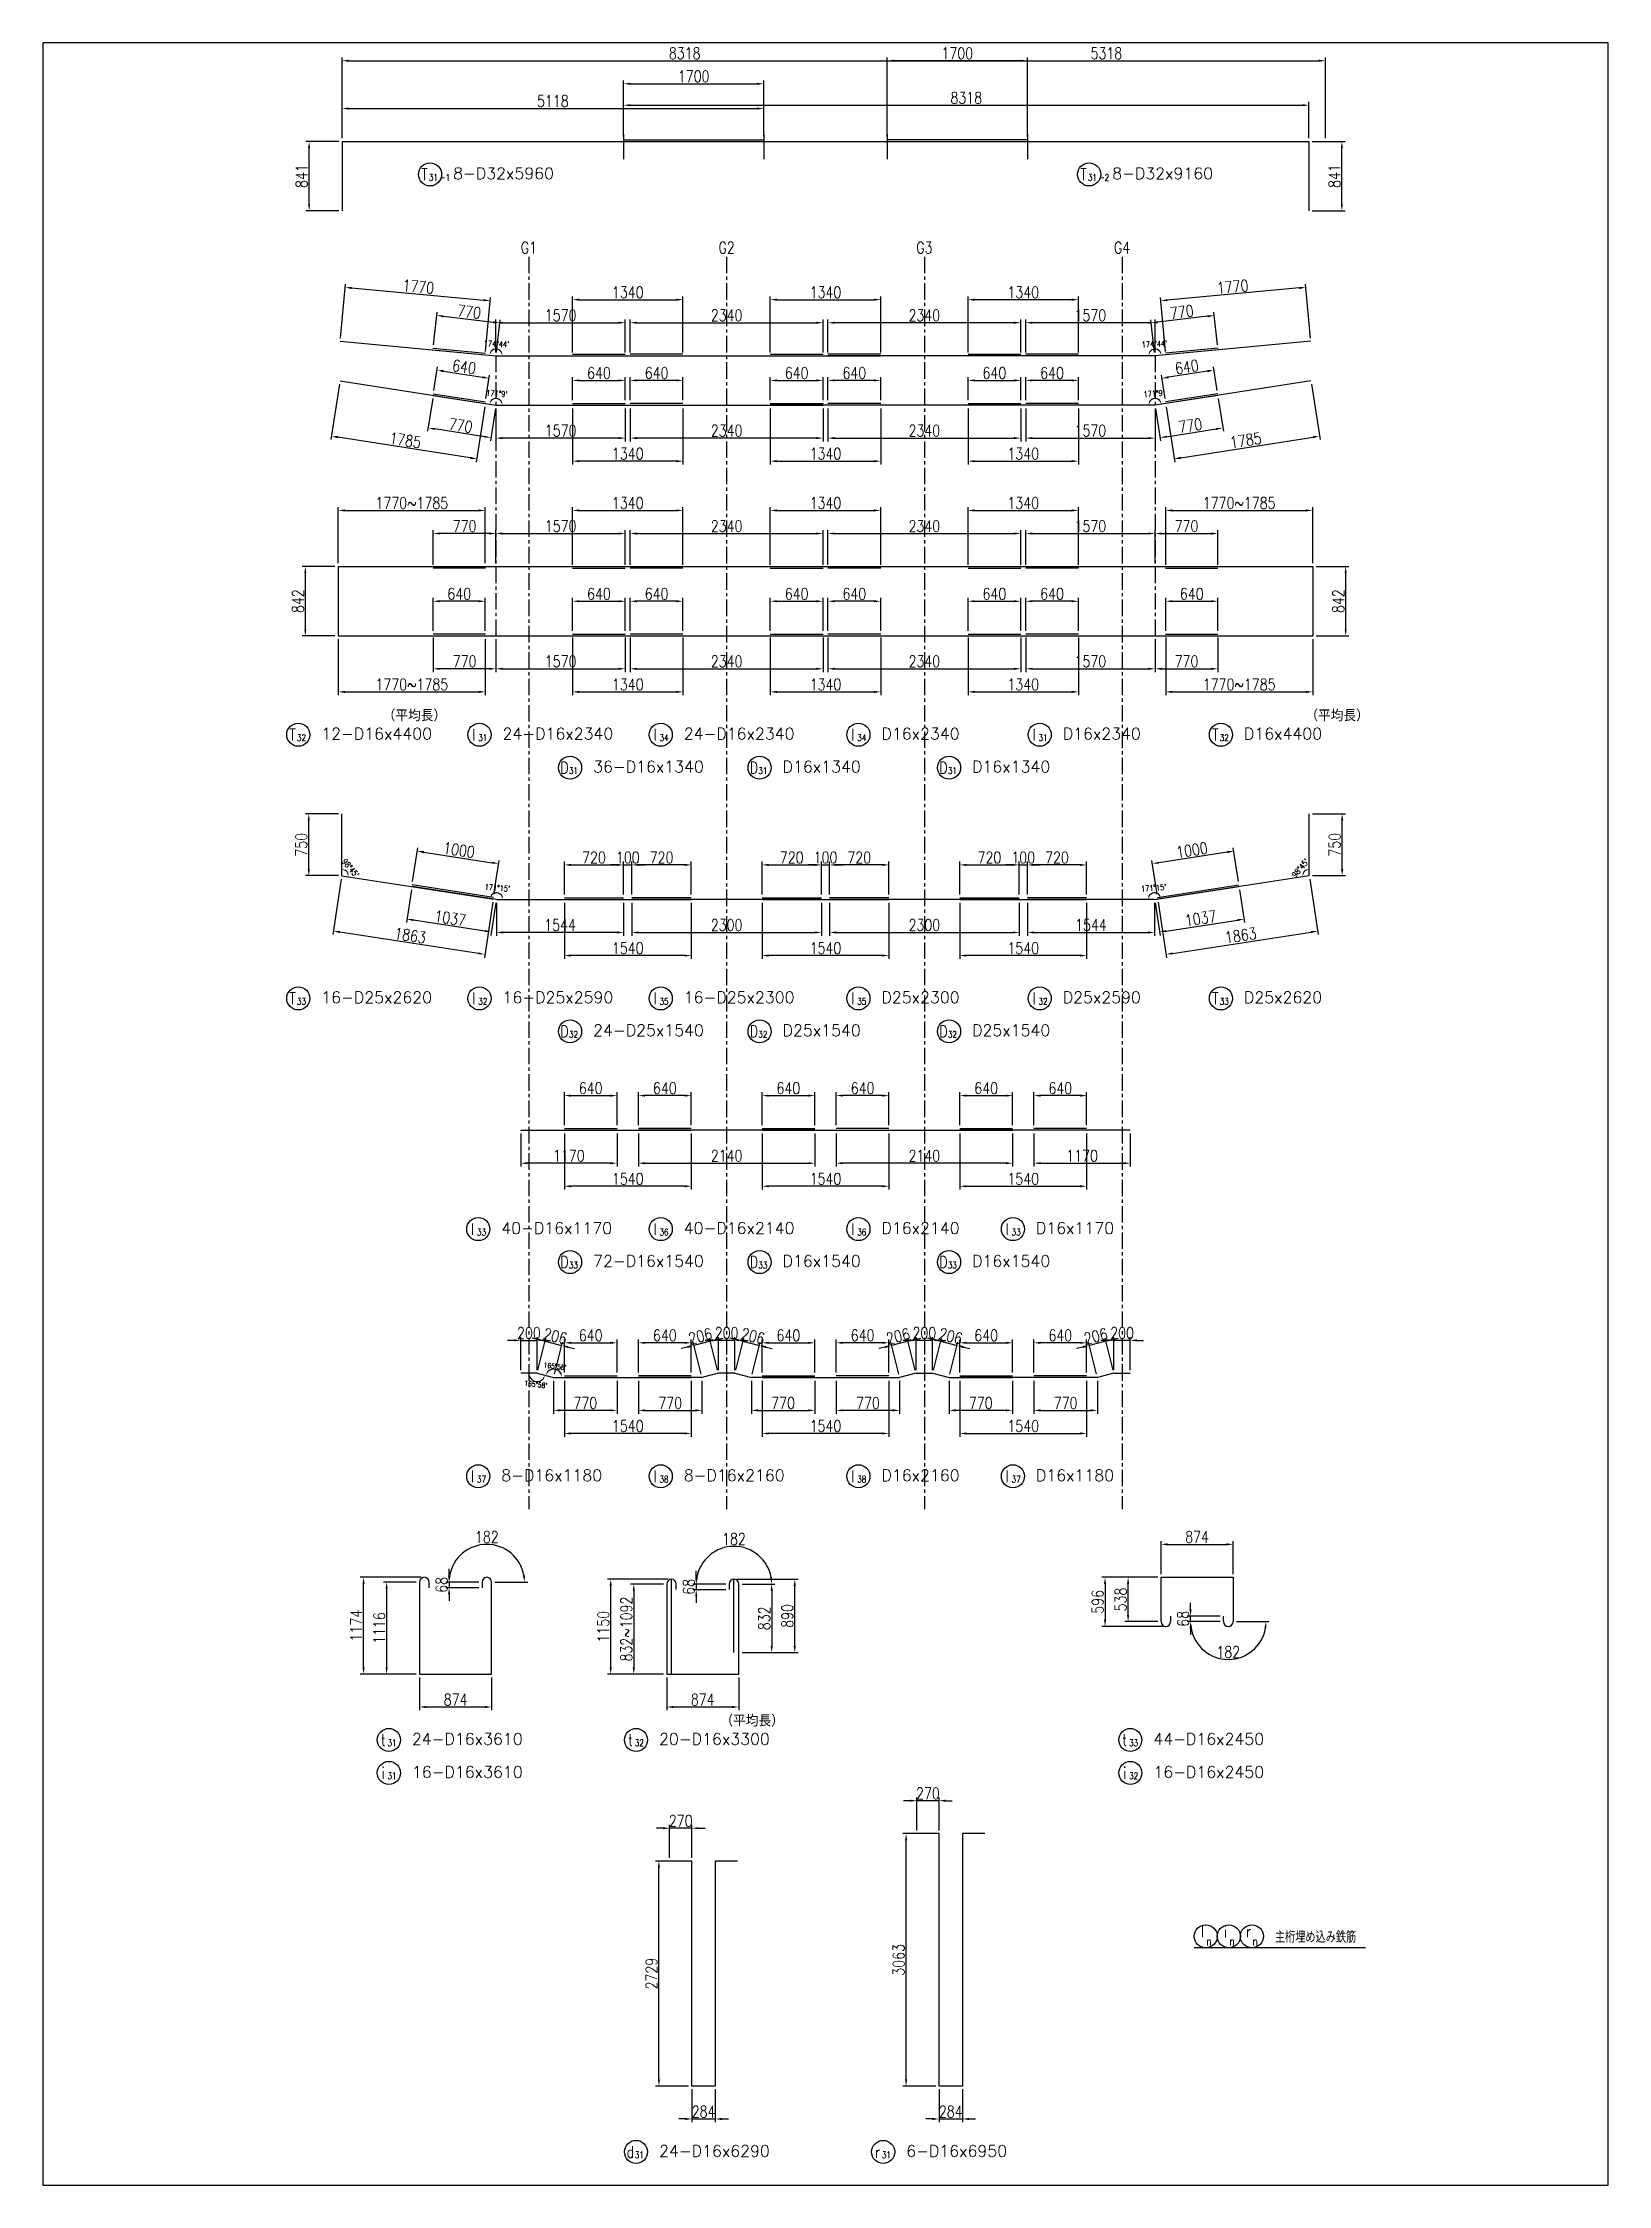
# Model space of a CAD drawing. Header units: millimetres. Extents: x -41433 to 131500, y -94900 to 39745.
# Drawn here: x 50000 to 69000, y -70900 to -44900 of the extents above; entities that cross this region are included whole.
import ezdxf
from ezdxf.enums import TextEntityAlignment as Align

# ---------------------------------------------------------------- set-up
doc = ezdxf.new("R2010")
doc.units = ezdxf.units.MM
doc.header["$LTSCALE"] = 160
doc.header["$MEASUREMENT"] = 0
doc.linetypes.add('CENTER', pattern=[2, 1.25, -0.25, 0.25, -0.25])
doc.layers.get('DEFPOINTS').update_dxf_attribs({"color": 53, "linetype": 'CONTINUOUS'})
for name, color, linetype in [('DIM', 6, 'CONTINUOUS'), ('DIM-L', 6, 'CONTINUOUS'), ('TEKKIN-C', 3, 'CONTINUOUS'), ('TEKKIN-R', 3, 'CONTINUOUS'), ('TEKKIN-S', 3, 'CONTINUOUS'), ('TEXT', 4, 'CONTINUOUS'), ('TEXT-文字', 4, 'CONTINUOUS')]:
    doc.layers.add(name, color=color, linetype=linetype)
doc.styles.add('DIM-TEXT', font='ROMANS', dxfattribs={"width": 0.8, "bigfont": 'EXTFONT'})
doc.styles.add('MSゴシック', font='')
doc.styles.add('romans', font='romans.shx', dxfattribs={"bigfont": 'extfont.shx'})
doc.styles.get('MSゴシック').set_extended_font_data('MS Gothic')
doc.dimstyles.new('DIM20', dxfattribs={"dimscale": 20, "dimtxt": 3.5, "dimasz": 2.5, "dimexe": 1, "dimexo": 1, "dimgap": 1, "dimtad": 3, "dimdec": 1, "dimrnd": 1, "dimdsep": 46, "dimtxsty": 'DIM-TEXT', "dimcen": 0, "dimclrt": 4, "dimaunit": 1, "dimadec": 3, "dimazin": 2, "dimtfac": 1, "dimtdec": 1, "dimtix": 1, "dimtmove": 2, "dimatfit": 3, "dimfxl": 1, "dimtolj": 1, "dimtzin": 0, "dimlwd": -1, "dimlwe": -1, "dimarcsym": 0})
doc.dimstyles.new('DIM40', dxfattribs={"dimscale": 40, "dimtxt": 3.5, "dimasz": 2, "dimexe": 1, "dimexo": 1, "dimgap": 0.5, "dimtad": 1, "dimdec": 0, "dimzin": 9, "dimdsep": 46, "dimtxsty": 'DIM-TEXT', "dimcen": 0, "dimclrt": 4, "dimaunit": 1, "dimadec": 4, "dimazin": 0, "dimtfac": 1, "dimtdec": 0, "dimtix": 1, "dimtmove": 2, "dimatfit": 0, "dimfxl": 1, "dimlwd": -1, "dimlwe": -1, "dimarcsym": 0})

msp = doc.modelspace()

# ---------------------------------------------------------------- texts
at = {"layer": 'TEXT', "style": 'romans', "width": 0.8}
for s, p in [('G1', (55900, -47497)), ('G2', (58300, -47497)), ('G3', (60700, -47497)), ('G4', (63100, -47497))]:
    msp.add_text(s, height=140, rotation=0.000107, dxfattribs=at).set_placement(p, align=Align.BOTTOM_CENTER)
for s, height, p in [('I', 140, (64075.29, -67820.03)), ('i', 140, (64355.29, -67820.03)), ('r', 140, (64635.29, -67820.03)), ('n', 100, (64155.29, -67940.03)), ('n', 100, (64435.29, -67940.03)), ('n', 100, (64715.29, -67940.03))]:
    msp.add_text(s, height=height, dxfattribs=at).set_placement(p, align=Align.MIDDLE)
msp.add_text('主桁埋め込み鉄筋', height=140, dxfattribs=at).set_placement((64955.29, -68000.03), align=Align.BOTTOM_LEFT)

# ---------------------------------------------------------------- blocks, each defined once
blk = doc.blocks.new('*D1844')
at = {"layer": 'DEFPOINTS', "color": 0, "transparency": 16777216}
for p in [(59530, -48997), (59530, -49277), (60170, -49277)]:
    blk.add_point(p, dxfattribs=at)
at = {"layer": 'DIM', "color": 0, "transparency": 16777216}
for p, q in [((59530, -49237), (59530, -48957)), ((60090, -48997), (59610, -48997)), ((60170, -49237), (60170, -48957))]:
    blk.add_line(p, q, dxfattribs=at)
for points in [[(59610, -48984), (59610, -49010), (59530, -48997)], [(60090, -48984), (60090, -49010), (60170, -48997)]]:
    blk.add_solid(points, dxfattribs=at)
at = {"layer": 'DIM', "color": 4, "transparency": 16777216, "insert": (59850, -48907), "char_height": 140, "attachment_point": 5, "style": 'DIM-TEXT'}
blk.add_mtext('640', dxfattribs=at)
blk = doc.blocks.new('*D1845')
at = {"layer": 'DEFPOINTS', "color": 0, "transparency": 16777216}
for p in [(61870, -48997), (61230, -49277), (61870, -49277)]:
    blk.add_point(p, dxfattribs=at)
at = {"layer": 'DIM', "color": 0, "transparency": 16777216}
for p, q in [((61230, -49237), (61230, -48957)), ((61310, -48997), (61790, -48997)), ((61870, -49237), (61870, -48957))]:
    blk.add_line(p, q, dxfattribs=at)
for points in [[(61310, -48984), (61310, -49010), (61230, -48997)], [(61790, -48984), (61790, -49010), (61870, -48997)]]:
    blk.add_solid(points, dxfattribs=at)
at = {"layer": 'DIM', "color": 4, "transparency": 16777216, "insert": (61550, -48907), "char_height": 140, "attachment_point": 5, "style": 'DIM-TEXT'}
blk.add_mtext('640', dxfattribs=at)
blk = doc.blocks.new('*D1846')
at = {"layer": 'DEFPOINTS', "color": 0, "transparency": 16777216}
for p in [(61930, -48997), (61930, -49277), (62570, -49277)]:
    blk.add_point(p, dxfattribs=at)
at = {"layer": 'DIM', "color": 0, "transparency": 16777216}
for p, q in [((61930, -49237), (61930, -48957)), ((62490, -48997), (62010, -48997)), ((62570, -49237), (62570, -48957))]:
    blk.add_line(p, q, dxfattribs=at)
for points in [[(62010, -48984), (62010, -49010), (61930, -48997)], [(62490, -48984), (62490, -49010), (62570, -48997)]]:
    blk.add_solid(points, dxfattribs=at)
at = {"layer": 'DIM', "color": 4, "transparency": 16777216, "insert": (62250, -48907), "char_height": 140, "attachment_point": 5, "style": 'DIM-TEXT'}
blk.add_mtext('640', dxfattribs=at)
blk = doc.blocks.new('*D1847')
at = {"layer": 'DEFPOINTS', "color": 0, "transparency": 16777216}
for p in [(58830, -49297), (60170, -49297), (60170, -49977)]:
    blk.add_point(p, dxfattribs=at)
at = {"layer": 'DIM', "color": 0, "transparency": 16777216}
for p, q in [((58830, -49337), (58830, -50017)), ((60170, -49337), (60170, -50017)), ((58910, -49977), (60090, -49977))]:
    blk.add_line(p, q, dxfattribs=at)
for points in [[(58910, -49964), (58910, -49990), (58830, -49977)], [(60090, -49964), (60090, -49990), (60170, -49977)]]:
    blk.add_solid(points, dxfattribs=at)
at = {"layer": 'DIM', "color": 4, "transparency": 16777216, "insert": (59500, -49887), "char_height": 140, "attachment_point": 5, "style": 'DIM-TEXT'}
blk.add_mtext('1340', dxfattribs=at)
blk = doc.blocks.new('*D1848')
at = {"layer": 'DEFPOINTS', "color": 0, "transparency": 16777216}
for p in [(59530, -49297), (61870, -49297), (61870, -49697)]:
    blk.add_point(p, dxfattribs=at)
at = {"layer": 'DIM', "color": 0, "transparency": 16777216}
for p, q in [((59530, -49337), (59530, -49737)), ((61870, -49337), (61870, -49737)), ((59610, -49697), (61790, -49697))]:
    blk.add_line(p, q, dxfattribs=at)
for points in [[(59610, -49684), (59610, -49710), (59530, -49697)], [(61790, -49684), (61790, -49710), (61870, -49697)]]:
    blk.add_solid(points, dxfattribs=at)
at = {"layer": 'DIM', "color": 4, "transparency": 16777216, "insert": (60700, -49607), "char_height": 140, "attachment_point": 5, "style": 'DIM-TEXT'}
blk.add_mtext('2340', dxfattribs=at)
blk = doc.blocks.new('*D1849')
at = {"layer": 'DEFPOINTS', "color": 0, "transparency": 16777216}
for p in [(59530, -48297), (59530, -48697), (61870, -48697)]:
    blk.add_point(p, dxfattribs=at)
at = {"layer": 'DIM', "color": 0, "transparency": 16777216}
for p, q in [((59530, -48657), (59530, -48257)), ((61790, -48297), (59610, -48297)), ((61870, -48657), (61870, -48257))]:
    blk.add_line(p, q, dxfattribs=at)
for points in [[(59610, -48284), (59610, -48310), (59530, -48297)], [(61790, -48284), (61790, -48310), (61870, -48297)]]:
    blk.add_solid(points, dxfattribs=at)
at = {"layer": 'DIM', "color": 4, "transparency": 16777216, "insert": (60700, -48207), "char_height": 140, "attachment_point": 5, "style": 'DIM-TEXT'}
blk.add_mtext('2340', dxfattribs=at)
blk = doc.blocks.new('*D1850')
at = {"layer": 'DEFPOINTS', "color": 0, "transparency": 16777216}
for p in [(61230, -49297), (62570, -49297), (62570, -49977)]:
    blk.add_point(p, dxfattribs=at)
at = {"layer": 'DIM', "color": 0, "transparency": 16777216}
for p, q in [((61230, -49337), (61230, -50017)), ((62570, -49337), (62570, -50017)), ((61310, -49977), (62490, -49977))]:
    blk.add_line(p, q, dxfattribs=at)
for points in [[(61310, -49964), (61310, -49990), (61230, -49977)], [(62490, -49964), (62490, -49990), (62570, -49977)]]:
    blk.add_solid(points, dxfattribs=at)
at = {"layer": 'DIM', "color": 4, "transparency": 16777216, "insert": (61900, -49887), "char_height": 140, "attachment_point": 5, "style": 'DIM-TEXT'}
blk.add_mtext('1340', dxfattribs=at)
blk = doc.blocks.new('*D1851')
at = {"layer": 'DEFPOINTS', "color": 0, "transparency": 16777216}
for p in [(61230, -48017), (61230, -48697), (62570, -48697)]:
    blk.add_point(p, dxfattribs=at)
at = {"layer": 'DIM', "color": 0, "transparency": 16777216}
for p, q in [((61230, -48657), (61230, -47977)), ((62490, -48017), (61310, -48017)), ((62570, -48657), (62570, -47977))]:
    blk.add_line(p, q, dxfattribs=at)
for points in [[(61310, -48004), (61310, -48030), (61230, -48017)], [(62490, -48004), (62490, -48030), (62570, -48017)]]:
    blk.add_solid(points, dxfattribs=at)
at = {"layer": 'DIM', "color": 4, "transparency": 16777216, "insert": (61900, -47927), "char_height": 140, "attachment_point": 5, "style": 'DIM-TEXT'}
blk.add_mtext('1340', dxfattribs=at)
blk = doc.blocks.new('*D1852')
at = {"layer": 'DEFPOINTS', "color": 0, "transparency": 16777216}
for p in [(59530, -51677), (59530, -52077), (60170, -52077)]:
    blk.add_point(p, dxfattribs=at)
at = {"layer": 'DIM', "color": 0, "transparency": 16777216}
for p, q in [((59530, -52037), (59530, -51637)), ((60090, -51677), (59610, -51677)), ((60170, -52037), (60170, -51637))]:
    blk.add_line(p, q, dxfattribs=at)
for points in [[(59610, -51664), (59610, -51690), (59530, -51677)], [(60090, -51664), (60090, -51690), (60170, -51677)]]:
    blk.add_solid(points, dxfattribs=at)
at = {"layer": 'DIM', "color": 4, "transparency": 16777216, "insert": (59850, -51587), "char_height": 140, "attachment_point": 5, "style": 'DIM-TEXT'}
blk.add_mtext('640', dxfattribs=at)
blk = doc.blocks.new('*D1853')
at = {"layer": 'DEFPOINTS', "color": 0, "transparency": 16777216}
for p in [(61870, -51677), (61230, -52077), (61870, -52077)]:
    blk.add_point(p, dxfattribs=at)
at = {"layer": 'DIM', "color": 0, "transparency": 16777216}
for p, q in [((61230, -52037), (61230, -51637)), ((61310, -51677), (61790, -51677)), ((61870, -52037), (61870, -51637))]:
    blk.add_line(p, q, dxfattribs=at)
for points in [[(61310, -51664), (61310, -51690), (61230, -51677)], [(61790, -51664), (61790, -51690), (61870, -51677)]]:
    blk.add_solid(points, dxfattribs=at)
at = {"layer": 'DIM', "color": 4, "transparency": 16777216, "insert": (61550, -51587), "char_height": 140, "attachment_point": 5, "style": 'DIM-TEXT'}
blk.add_mtext('640', dxfattribs=at)
blk = doc.blocks.new('*D1854')
at = {"layer": 'DEFPOINTS', "color": 0, "transparency": 16777216}
for p in [(61930, -51677), (61930, -52077), (62570, -52077)]:
    blk.add_point(p, dxfattribs=at)
at = {"layer": 'DIM', "color": 0, "transparency": 16777216}
for p, q in [((61930, -52037), (61930, -51637)), ((62490, -51677), (62010, -51677)), ((62570, -52037), (62570, -51637))]:
    blk.add_line(p, q, dxfattribs=at)
for points in [[(62010, -51664), (62010, -51690), (61930, -51677)], [(62490, -51664), (62490, -51690), (62570, -51677)]]:
    blk.add_solid(points, dxfattribs=at)
at = {"layer": 'DIM', "color": 4, "transparency": 16777216, "insert": (62250, -51587), "char_height": 140, "attachment_point": 5, "style": 'DIM-TEXT'}
blk.add_mtext('640', dxfattribs=at)
blk = doc.blocks.new('*D1855')
at = {"layer": 'DEFPOINTS', "color": 0, "transparency": 16777216}
for p in [(59470, -51677), (58830, -52077), (59470, -52077)]:
    blk.add_point(p, dxfattribs=at)
at = {"layer": 'DIM', "color": 0, "transparency": 16777216}
for p, q in [((58830, -52037), (58830, -51637)), ((58910, -51677), (59390, -51677)), ((59470, -52037), (59470, -51637))]:
    blk.add_line(p, q, dxfattribs=at)
for points in [[(58910, -51664), (58910, -51690), (58830, -51677)], [(59390, -51664), (59390, -51690), (59470, -51677)]]:
    blk.add_solid(points, dxfattribs=at)
at = {"layer": 'DIM', "color": 4, "transparency": 16777216, "insert": (59150, -51587), "char_height": 140, "attachment_point": 5, "style": 'DIM-TEXT'}
blk.add_mtext('640', dxfattribs=at)
blk = doc.blocks.new('*D1856')
at = {"layer": 'DEFPOINTS', "color": 0, "transparency": 16777216}
for p in [(57130, -51677), (57130, -52077), (57770, -52077)]:
    blk.add_point(p, dxfattribs=at)
at = {"layer": 'DIM', "color": 0, "transparency": 16777216}
for p, q in [((57130, -52037), (57130, -51637)), ((57690, -51677), (57210, -51677)), ((57770, -52037), (57770, -51637))]:
    blk.add_line(p, q, dxfattribs=at)
for points in [[(57210, -51664), (57210, -51690), (57130, -51677)], [(57690, -51664), (57690, -51690), (57770, -51677)]]:
    blk.add_solid(points, dxfattribs=at)
at = {"layer": 'DIM', "color": 4, "transparency": 16777216, "insert": (57450, -51587), "char_height": 140, "attachment_point": 5, "style": 'DIM-TEXT'}
blk.add_mtext('640', dxfattribs=at)
blk = doc.blocks.new('*D1857')
at = {"layer": 'DEFPOINTS', "color": 0, "transparency": 16777216}
for p in [(57070, -51677), (56430, -52077), (57070, -52077)]:
    blk.add_point(p, dxfattribs=at)
at = {"layer": 'DIM', "color": 0, "transparency": 16777216}
for p, q in [((56430, -52037), (56430, -51637)), ((56510, -51677), (56990, -51677)), ((57070, -52037), (57070, -51637))]:
    blk.add_line(p, q, dxfattribs=at)
for points in [[(56510, -51664), (56510, -51690), (56430, -51677)], [(56990, -51664), (56990, -51690), (57070, -51677)]]:
    blk.add_solid(points, dxfattribs=at)
at = {"layer": 'DIM', "color": 4, "transparency": 16777216, "insert": (56750, -51587), "char_height": 140, "attachment_point": 5, "style": 'DIM-TEXT'}
blk.add_mtext('640', dxfattribs=at)
blk = doc.blocks.new('*D1858')
at = {"layer": 'DEFPOINTS', "color": 0, "transparency": 16777216}
for p in [(54738, -51677), (54738, -52077), (55371, -52077)]:
    blk.add_point(p, dxfattribs=at)
at = {"layer": 'DIM', "color": 0, "transparency": 16777216}
for p, q in [((54738, -52037), (54738, -51637)), ((55291, -51677), (54818, -51677)), ((55371, -52037), (55371, -51637))]:
    blk.add_line(p, q, dxfattribs=at)
for points in [[(54818, -51664), (54818, -51690), (54738, -51677)], [(55291, -51664), (55291, -51690), (55371, -51677)]]:
    blk.add_solid(points, dxfattribs=at)
at = {"layer": 'DIM', "color": 4, "transparency": 16777216, "insert": (55054, -51587), "char_height": 140, "attachment_point": 5, "style": 'DIM-TEXT'}
blk.add_mtext('640', dxfattribs=at)
blk = doc.blocks.new('*D1859')
at = {"layer": 'DEFPOINTS', "color": 0, "transparency": 16777216}
for p in [(53586, -51255), (53186, -52097), (53586, -52097)]:
    blk.add_point(p, dxfattribs=at)
at = {"layer": 'DIM', "color": 0, "transparency": 16777216}
for p, q in [((53546, -51255), (53146, -51255)), ((53186, -51335), (53186, -52017)), ((53546, -52097), (53146, -52097))]:
    blk.add_line(p, q, dxfattribs=at)
for points in [[(53173, -51335), (53199, -51335), (53186, -51255)], [(53173, -52017), (53199, -52017), (53186, -52097)]]:
    blk.add_solid(points, dxfattribs=at)
at = {"layer": 'DIM', "color": 4, "transparency": 16777216, "insert": (53096, -51676), "char_height": 140, "attachment_point": 5, "rotation": 90, "style": 'DIM-TEXT'}
blk.add_mtext('842', dxfattribs=at)
blk = doc.blocks.new('*D1860')
at = {"layer": 'DEFPOINTS', "color": 0, "transparency": 16777216}
for p in [(64263, -51677), (63629, -52077), (64263, -52077)]:
    blk.add_point(p, dxfattribs=at)
at = {"layer": 'DIM', "color": 0, "transparency": 16777216}
for p, q in [((63629, -52037), (63629, -51637)), ((63709, -51677), (64183, -51677)), ((64263, -52037), (64263, -51637))]:
    blk.add_line(p, q, dxfattribs=at)
for points in [[(63709, -51664), (63709, -51690), (63629, -51677)], [(64183, -51664), (64183, -51690), (64263, -51677)]]:
    blk.add_solid(points, dxfattribs=at)
at = {"layer": 'DIM', "color": 4, "transparency": 16777216, "insert": (63946, -51587), "char_height": 140, "attachment_point": 5, "style": 'DIM-TEXT'}
blk.add_mtext('640', dxfattribs=at)
blk = doc.blocks.new('*D1861')
at = {"layer": 'DEFPOINTS', "color": 0, "transparency": 16777216}
for p in [(65414, -51255), (65814, -51255), (65414, -52097)]:
    blk.add_point(p, dxfattribs=at)
at = {"layer": 'DIM', "color": 0, "transparency": 16777216}
for p, q in [((65454, -51255), (65854, -51255)), ((65814, -52017), (65814, -51335)), ((65454, -52097), (65854, -52097))]:
    blk.add_line(p, q, dxfattribs=at)
for points in [[(65801, -51335), (65827, -51335), (65814, -51255)], [(65801, -52017), (65827, -52017), (65814, -52097)]]:
    blk.add_solid(points, dxfattribs=at)
at = {"layer": 'DIM', "color": 4, "transparency": 16777216, "insert": (65724, -51676), "char_height": 140, "attachment_point": 5, "rotation": 90, "style": 'DIM-TEXT'}
blk.add_mtext('842', dxfattribs=at)
blk = doc.blocks.new('*D1862')
at = {"layer": 'DEFPOINTS', "color": 0, "transparency": 16777216}
for p in [(58750, -45397), (57050, -46077), (58750, -46077)]:
    blk.add_point(p, dxfattribs=at)
at = {"layer": 'DIM', "color": 0, "transparency": 16777216}
for p, q in [((57050, -46037), (57050, -45357)), ((57130, -45397), (58670, -45397)), ((58750, -46037), (58750, -45357))]:
    blk.add_line(p, q, dxfattribs=at)
for points in [[(57130, -45384), (57130, -45410), (57050, -45397)], [(58670, -45384), (58670, -45410), (58750, -45397)]]:
    blk.add_solid(points, dxfattribs=at)
at = {"layer": 'DIM', "color": 4, "transparency": 16777216, "insert": (57900, -45307), "char_height": 140, "attachment_point": 5, "style": 'DIM-TEXT'}
blk.add_mtext('1700', dxfattribs=at)
blk = doc.blocks.new('*D1863')
at = {"layer": 'DEFPOINTS', "color": 0, "transparency": 16777216}
for p in [(61930, -49297), (63500, -49297), (63500, -49697)]:
    blk.add_point(p, dxfattribs=at)
at = {"layer": 'DIM', "color": 0, "transparency": 16777216}
for p, q in [((61930, -49337), (61930, -49737)), ((63500, -49337), (63500, -49737)), ((62010, -49697), (63420, -49697))]:
    blk.add_line(p, q, dxfattribs=at)
for points in [[(62010, -49684), (62010, -49710), (61930, -49697)], [(63420, -49684), (63420, -49710), (63500, -49697)]]:
    blk.add_solid(points, dxfattribs=at)
at = {"layer": 'DIM', "color": 4, "transparency": 16777216, "insert": (62715, -49607), "char_height": 140, "attachment_point": 5, "style": 'DIM-TEXT'}
blk.add_mtext('1570', dxfattribs=at)
blk = doc.blocks.new('*D1864')
at = {"layer": 'DEFPOINTS', "color": 0, "transparency": 16777216}
for p in [(61930, -48297), (61930, -48697), (63500, -48697)]:
    blk.add_point(p, dxfattribs=at)
at = {"layer": 'DIM', "color": 0, "transparency": 16777216}
for p, q in [((61930, -48657), (61930, -48257)), ((63420, -48297), (62010, -48297)), ((63500, -48657), (63500, -48257))]:
    blk.add_line(p, q, dxfattribs=at)
for points in [[(62010, -48284), (62010, -48310), (61930, -48297)], [(63420, -48284), (63420, -48310), (63500, -48297)]]:
    blk.add_solid(points, dxfattribs=at)
at = {"layer": 'DIM', "color": 4, "transparency": 16777216, "insert": (62715, -48207), "char_height": 140, "attachment_point": 5, "style": 'DIM-TEXT'}
blk.add_mtext('1570', dxfattribs=at)
blk = doc.blocks.new('*D1865')
at = {"layer": 'DEFPOINTS', "color": 0, "transparency": 16777216}
for p in [(61850, -54877), (61130, -55277), (61850, -55277)]:
    blk.add_point(p, dxfattribs=at)
at = {"layer": 'DIM', "color": 0, "transparency": 16777216}
for p, q in [((61130, -55237), (61130, -54837)), ((61850, -55237), (61850, -54837)), ((61210, -54877), (61770, -54877))]:
    blk.add_line(p, q, dxfattribs=at)
for points in [[(61210, -54864), (61210, -54890), (61130, -54877)], [(61770, -54864), (61770, -54890), (61850, -54877)]]:
    blk.add_solid(points, dxfattribs=at)
at = {"layer": 'DIM', "color": 4, "transparency": 16777216, "insert": (61490, -54787), "char_height": 140, "attachment_point": 5, "style": 'DIM-TEXT'}
blk.add_mtext('720', dxfattribs=at)
blk = doc.blocks.new('*D1866')
at = {"layer": 'DEFPOINTS', "color": 0, "transparency": 16777216}
for p in [(61950, -54877), (61950, -55277), (62670, -55277)]:
    blk.add_point(p, dxfattribs=at)
at = {"layer": 'DIM', "color": 0, "transparency": 16777216}
for p, q in [((61950, -55237), (61950, -54837)), ((62670, -55237), (62670, -54837)), ((62590, -54877), (62030, -54877))]:
    blk.add_line(p, q, dxfattribs=at)
for points in [[(62030, -54864), (62030, -54890), (61950, -54877)], [(62590, -54864), (62590, -54890), (62670, -54877)]]:
    blk.add_solid(points, dxfattribs=at)
at = {"layer": 'DIM', "color": 4, "transparency": 16777216, "insert": (62310, -54787), "char_height": 140, "attachment_point": 5, "style": 'DIM-TEXT'}
blk.add_mtext('720', dxfattribs=at)
blk = doc.blocks.new('*D1867')
at = {"layer": 'DEFPOINTS', "color": 0, "transparency": 16777216}
for p in [(59550, -54877), (59550, -55277), (60270, -55277)]:
    blk.add_point(p, dxfattribs=at)
at = {"layer": 'DIM', "color": 0, "transparency": 16777216}
for p, q in [((59550, -55237), (59550, -54837)), ((60270, -55237), (60270, -54837)), ((60190, -54877), (59630, -54877))]:
    blk.add_line(p, q, dxfattribs=at)
for points in [[(59630, -54864), (59630, -54890), (59550, -54877)], [(60190, -54864), (60190, -54890), (60270, -54877)]]:
    blk.add_solid(points, dxfattribs=at)
at = {"layer": 'DIM', "color": 4, "transparency": 16777216, "insert": (59910, -54787), "char_height": 140, "attachment_point": 5, "style": 'DIM-TEXT'}
blk.add_mtext('720', dxfattribs=at)
blk = doc.blocks.new('*D1868')
at = {"layer": 'DEFPOINTS', "color": 0, "transparency": 16777216}
for p in [(59450, -54877), (58730, -55277), (59450, -55277)]:
    blk.add_point(p, dxfattribs=at)
at = {"layer": 'DIM', "color": 0, "transparency": 16777216}
for p, q in [((58730, -55237), (58730, -54837)), ((59450, -55237), (59450, -54837)), ((58810, -54877), (59370, -54877))]:
    blk.add_line(p, q, dxfattribs=at)
for points in [[(58810, -54864), (58810, -54890), (58730, -54877)], [(59370, -54864), (59370, -54890), (59450, -54877)]]:
    blk.add_solid(points, dxfattribs=at)
at = {"layer": 'DIM', "color": 4, "transparency": 16777216, "insert": (59090, -54787), "char_height": 140, "attachment_point": 5, "style": 'DIM-TEXT'}
blk.add_mtext('720', dxfattribs=at)
blk = doc.blocks.new('*D1869')
at = {"layer": 'DEFPOINTS', "color": 0, "transparency": 16777216}
for p in [(59470, -48997), (58830, -49277), (59470, -49277)]:
    blk.add_point(p, dxfattribs=at)
at = {"layer": 'DIM', "color": 0, "transparency": 16777216}
for p, q in [((58830, -49237), (58830, -48957)), ((58910, -48997), (59390, -48997)), ((59470, -49237), (59470, -48957))]:
    blk.add_line(p, q, dxfattribs=at)
for points in [[(58910, -48984), (58910, -49010), (58830, -48997)], [(59390, -48984), (59390, -49010), (59470, -48997)]]:
    blk.add_solid(points, dxfattribs=at)
at = {"layer": 'DIM', "color": 4, "transparency": 16777216, "insert": (59150, -48907), "char_height": 140, "attachment_point": 5, "style": 'DIM-TEXT'}
blk.add_mtext('640', dxfattribs=at)
blk = doc.blocks.new('*D1870')
at = {"layer": 'DEFPOINTS', "color": 0, "transparency": 16777216}
for p in [(57150, -54877), (57150, -55277), (57870, -55277)]:
    blk.add_point(p, dxfattribs=at)
at = {"layer": 'DIM', "color": 0, "transparency": 16777216}
for p, q in [((57150, -55237), (57150, -54837)), ((57870, -55237), (57870, -54837)), ((57790, -54877), (57230, -54877))]:
    blk.add_line(p, q, dxfattribs=at)
for points in [[(57230, -54864), (57230, -54890), (57150, -54877)], [(57790, -54864), (57790, -54890), (57870, -54877)]]:
    blk.add_solid(points, dxfattribs=at)
at = {"layer": 'DIM', "color": 4, "transparency": 16777216, "insert": (57510, -54787), "char_height": 140, "attachment_point": 5, "style": 'DIM-TEXT'}
blk.add_mtext('720', dxfattribs=at)
blk = doc.blocks.new('*D1871')
at = {"layer": 'DEFPOINTS', "color": 0, "transparency": 16777216}
for p in [(57130, -48997), (57130, -49277), (57770, -49277)]:
    blk.add_point(p, dxfattribs=at)
at = {"layer": 'DIM', "color": 0, "transparency": 16777216}
for p, q in [((57130, -49237), (57130, -48957)), ((57690, -48997), (57210, -48997)), ((57770, -49237), (57770, -48957))]:
    blk.add_line(p, q, dxfattribs=at)
for points in [[(57210, -48984), (57210, -49010), (57130, -48997)], [(57690, -48984), (57690, -49010), (57770, -48997)]]:
    blk.add_solid(points, dxfattribs=at)
at = {"layer": 'DIM', "color": 4, "transparency": 16777216, "insert": (57450, -48907), "char_height": 140, "attachment_point": 5, "style": 'DIM-TEXT'}
blk.add_mtext('640', dxfattribs=at)
blk = doc.blocks.new('*D1872')
at = {"layer": 'DEFPOINTS', "color": 0, "transparency": 16777216}
for p in [(57050, -54877), (56330, -55277), (57050, -55277)]:
    blk.add_point(p, dxfattribs=at)
at = {"layer": 'DIM', "color": 0, "transparency": 16777216}
for p, q in [((56330, -55237), (56330, -54837)), ((57050, -55237), (57050, -54837)), ((56410, -54877), (56970, -54877))]:
    blk.add_line(p, q, dxfattribs=at)
for points in [[(56410, -54864), (56410, -54890), (56330, -54877)], [(56970, -54864), (56970, -54890), (57050, -54877)]]:
    blk.add_solid(points, dxfattribs=at)
at = {"layer": 'DIM', "color": 4, "transparency": 16777216, "insert": (56690, -54787), "char_height": 140, "attachment_point": 5, "style": 'DIM-TEXT'}
blk.add_mtext('720', dxfattribs=at)
blk = doc.blocks.new('*D1873')
at = {"layer": 'DEFPOINTS', "color": 0, "transparency": 16777216}
for p in [(57070, -48997), (56430, -49277), (57070, -49277)]:
    blk.add_point(p, dxfattribs=at)
at = {"layer": 'DIM', "color": 0, "transparency": 16777216}
for p, q in [((56430, -49237), (56430, -48957)), ((56510, -48997), (56990, -48997)), ((57070, -49237), (57070, -48957))]:
    blk.add_line(p, q, dxfattribs=at)
for points in [[(56510, -48984), (56510, -49010), (56430, -48997)], [(56990, -48984), (56990, -49010), (57070, -48997)]]:
    blk.add_solid(points, dxfattribs=at)
at = {"layer": 'DIM', "color": 4, "transparency": 16777216, "insert": (56750, -48907), "char_height": 140, "attachment_point": 5, "style": 'DIM-TEXT'}
blk.add_mtext('640', dxfattribs=at)
blk = doc.blocks.new('*D1874')
at = {"layer": 'DEFPOINTS', "color": 0, "transparency": 16777216}
for p in [(60170, -48017), (58830, -48697), (60170, -48697)]:
    blk.add_point(p, dxfattribs=at)
at = {"layer": 'DIM', "color": 0, "transparency": 16777216}
for p, q in [((58830, -48657), (58830, -47977)), ((58910, -48017), (60090, -48017)), ((60170, -48657), (60170, -47977))]:
    blk.add_line(p, q, dxfattribs=at)
for points in [[(58910, -48004), (58910, -48030), (58830, -48017)], [(60090, -48004), (60090, -48030), (60170, -48017)]]:
    blk.add_solid(points, dxfattribs=at)
at = {"layer": 'DIM', "color": 4, "transparency": 16777216, "insert": (59500, -47927), "char_height": 140, "attachment_point": 5, "style": 'DIM-TEXT'}
blk.add_mtext('1340', dxfattribs=at)
blk = doc.blocks.new('*D1875')
at = {"layer": 'DEFPOINTS', "color": 0, "transparency": 16777216}
for p in [(57130, -49297), (59470, -49297), (57130, -49697)]:
    blk.add_point(p, dxfattribs=at)
at = {"layer": 'DIM', "color": 0, "transparency": 16777216}
for p, q in [((57130, -49337), (57130, -49737)), ((59470, -49337), (59470, -49737)), ((59390, -49697), (57210, -49697))]:
    blk.add_line(p, q, dxfattribs=at)
for points in [[(57210, -49684), (57210, -49710), (57130, -49697)], [(59390, -49684), (59390, -49710), (59470, -49697)]]:
    blk.add_solid(points, dxfattribs=at)
at = {"layer": 'DIM', "color": 4, "transparency": 16777216, "insert": (58300, -49607), "char_height": 140, "attachment_point": 5, "style": 'DIM-TEXT'}
blk.add_mtext('2340', dxfattribs=at)
blk = doc.blocks.new('*D1876')
at = {"layer": 'DEFPOINTS', "color": 0, "transparency": 16777216}
for p in [(59470, -48297), (57130, -48697), (59470, -48697)]:
    blk.add_point(p, dxfattribs=at)
at = {"layer": 'DIM', "color": 0, "transparency": 16777216}
for p, q in [((57130, -48657), (57130, -48257)), ((57210, -48297), (59390, -48297)), ((59470, -48657), (59470, -48257))]:
    blk.add_line(p, q, dxfattribs=at)
for points in [[(57210, -48284), (57210, -48310), (57130, -48297)], [(59390, -48284), (59390, -48310), (59470, -48297)]]:
    blk.add_solid(points, dxfattribs=at)
at = {"layer": 'DIM', "color": 4, "transparency": 16777216, "insert": (58300, -48207), "char_height": 140, "attachment_point": 5, "style": 'DIM-TEXT'}
blk.add_mtext('2340', dxfattribs=at)
blk = doc.blocks.new('*D1877')
at = {"layer": 'DEFPOINTS', "color": 0, "transparency": 16777216}
for p in [(61130, -55297), (62670, -55297), (61130, -55977)]:
    blk.add_point(p, dxfattribs=at)
at = {"layer": 'DIM', "color": 0, "transparency": 16777216}
for p, q in [((61130, -55337), (61130, -56017)), ((62670, -55337), (62670, -56017)), ((62590, -55977), (61210, -55977))]:
    blk.add_line(p, q, dxfattribs=at)
for points in [[(61210, -55964), (61210, -55990), (61130, -55977)], [(62590, -55964), (62590, -55990), (62670, -55977)]]:
    blk.add_solid(points, dxfattribs=at)
at = {"layer": 'DIM', "color": 4, "transparency": 16777216, "insert": (61900, -55887), "char_height": 140, "attachment_point": 5, "style": 'DIM-TEXT'}
blk.add_mtext('1540', dxfattribs=at)
blk = doc.blocks.new('*D1878')
at = {"layer": 'DEFPOINTS', "color": 0, "transparency": 16777216}
for p in [(58730, -55297), (60270, -55297), (58730, -55977)]:
    blk.add_point(p, dxfattribs=at)
at = {"layer": 'DIM', "color": 0, "transparency": 16777216}
for p, q in [((58730, -55337), (58730, -56017)), ((60270, -55337), (60270, -56017)), ((60190, -55977), (58810, -55977))]:
    blk.add_line(p, q, dxfattribs=at)
for points in [[(58810, -55964), (58810, -55990), (58730, -55977)], [(60190, -55964), (60190, -55990), (60270, -55977)]]:
    blk.add_solid(points, dxfattribs=at)
at = {"layer": 'DIM', "color": 4, "transparency": 16777216, "insert": (59500, -55887), "char_height": 140, "attachment_point": 5, "style": 'DIM-TEXT'}
blk.add_mtext('1540', dxfattribs=at)
blk = doc.blocks.new('*D1879')
at = {"layer": 'DEFPOINTS', "color": 0, "transparency": 16777216}
for p in [(59550, -55297), (61850, -55297), (61850, -55697)]:
    blk.add_point(p, dxfattribs=at)
at = {"layer": 'DIM', "color": 0, "transparency": 16777216}
for p, q in [((59550, -55337), (59550, -55737)), ((61850, -55337), (61850, -55737)), ((59630, -55697), (61770, -55697))]:
    blk.add_line(p, q, dxfattribs=at)
for points in [[(59630, -55684), (59630, -55710), (59550, -55697)], [(61770, -55684), (61770, -55710), (61850, -55697)]]:
    blk.add_solid(points, dxfattribs=at)
at = {"layer": 'DIM', "color": 4, "transparency": 16777216, "insert": (60700, -55607), "char_height": 140, "attachment_point": 5, "style": 'DIM-TEXT'}
blk.add_mtext('2300', dxfattribs=at)
blk = doc.blocks.new('*D1880')
at = {"layer": 'DEFPOINTS', "color": 0, "transparency": 16777216}
for p in [(65368, -46097), (65768, -46097), (65368, -46938)]:
    blk.add_point(p, dxfattribs=at)
at = {"layer": 'DIM', "color": 0, "transparency": 16777216}
for p, q in [((65408, -46097), (65808, -46097)), ((65768, -46858), (65768, -46177)), ((65408, -46938), (65808, -46938))]:
    blk.add_line(p, q, dxfattribs=at)
for points in [[(65755, -46177), (65781, -46177), (65768, -46097)], [(65755, -46858), (65781, -46858), (65768, -46938)]]:
    blk.add_solid(points, dxfattribs=at)
at = {"layer": 'DIM', "color": 4, "transparency": 16777216, "insert": (65678, -46517), "char_height": 140, "attachment_point": 5, "rotation": 90, "style": 'DIM-TEXT'}
blk.add_mtext('841', dxfattribs=at)
blk = doc.blocks.new('*D1881')
at = {"layer": 'DEFPOINTS', "color": 0, "transparency": 16777216}
for p in [(56430, -49297), (57770, -49297), (56430, -49977)]:
    blk.add_point(p, dxfattribs=at)
at = {"layer": 'DIM', "color": 0, "transparency": 16777216}
for p, q in [((56430, -49337), (56430, -50017)), ((57770, -49337), (57770, -50017)), ((57690, -49977), (56510, -49977))]:
    blk.add_line(p, q, dxfattribs=at)
for points in [[(56510, -49964), (56510, -49990), (56430, -49977)], [(57690, -49964), (57690, -49990), (57770, -49977)]]:
    blk.add_solid(points, dxfattribs=at)
at = {"layer": 'DIM', "color": 4, "transparency": 16777216, "insert": (57100, -49887), "char_height": 140, "attachment_point": 5, "style": 'DIM-TEXT'}
blk.add_mtext('1340', dxfattribs=at)
blk = doc.blocks.new('*D1882')
at = {"layer": 'DEFPOINTS', "color": 0, "transparency": 16777216}
for p in [(57770, -48017), (56430, -48697), (57770, -48697)]:
    blk.add_point(p, dxfattribs=at)
at = {"layer": 'DIM', "color": 0, "transparency": 16777216}
for p, q in [((56430, -48657), (56430, -47977)), ((56510, -48017), (57690, -48017)), ((57770, -48657), (57770, -47977))]:
    blk.add_line(p, q, dxfattribs=at)
for points in [[(56510, -48004), (56510, -48030), (56430, -48017)], [(57690, -48004), (57690, -48030), (57770, -48017)]]:
    blk.add_solid(points, dxfattribs=at)
at = {"layer": 'DIM', "color": 4, "transparency": 16777216, "insert": (57100, -47927), "char_height": 140, "attachment_point": 5, "style": 'DIM-TEXT'}
blk.add_mtext('1340', dxfattribs=at)
blk = doc.blocks.new('*D1883')
at = {"layer": 'DEFPOINTS', "color": 0, "transparency": 16777216}
for p in [(56330, -55297), (57870, -55297), (56330, -55977)]:
    blk.add_point(p, dxfattribs=at)
at = {"layer": 'DIM', "color": 0, "transparency": 16777216}
for p, q in [((56330, -55337), (56330, -56017)), ((57870, -55337), (57870, -56017)), ((57790, -55977), (56410, -55977))]:
    blk.add_line(p, q, dxfattribs=at)
for points in [[(56410, -55964), (56410, -55990), (56330, -55977)], [(57790, -55964), (57790, -55990), (57870, -55977)]]:
    blk.add_solid(points, dxfattribs=at)
at = {"layer": 'DIM', "color": 4, "transparency": 16777216, "insert": (57100, -55887), "char_height": 140, "attachment_point": 5, "style": 'DIM-TEXT'}
blk.add_mtext('1540', dxfattribs=at)
blk = doc.blocks.new('*D1884')
at = {"layer": 'DEFPOINTS', "color": 0, "transparency": 16777216}
for p in [(57150, -55297), (59450, -55297), (59450, -55697)]:
    blk.add_point(p, dxfattribs=at)
at = {"layer": 'DIM', "color": 0, "transparency": 16777216}
for p, q in [((57150, -55337), (57150, -55737)), ((59450, -55337), (59450, -55737)), ((57230, -55697), (59370, -55697))]:
    blk.add_line(p, q, dxfattribs=at)
for points in [[(57230, -55684), (57230, -55710), (57150, -55697)], [(59370, -55684), (59370, -55710), (59450, -55697)]]:
    blk.add_solid(points, dxfattribs=at)
at = {"layer": 'DIM', "color": 4, "transparency": 16777216, "insert": (58300, -55607), "char_height": 140, "attachment_point": 5, "style": 'DIM-TEXT'}
blk.add_mtext('2300', dxfattribs=at)
blk = doc.blocks.new('*D1885')
at = {"layer": 'DEFPOINTS', "color": 0, "transparency": 16777216}
for p in [(58750, -45697), (53632, -46097), (58750, -46077)]:
    blk.add_point(p, dxfattribs=at)
at = {"layer": 'DIM', "color": 0, "transparency": 16777216}
for p, q in [((53632, -46057), (53632, -45657)), ((53712, -45697), (58670, -45697)), ((58750, -46037), (58750, -45657))]:
    blk.add_line(p, q, dxfattribs=at)
for points in [[(53712, -45684), (53712, -45710), (53632, -45697)], [(58670, -45684), (58670, -45710), (58750, -45697)]]:
    blk.add_solid(points, dxfattribs=at)
at = {"layer": 'DIM', "color": 4, "transparency": 16777216, "insert": (56191, -45607), "char_height": 140, "attachment_point": 5, "style": 'DIM-TEXT'}
blk.add_mtext('5118', dxfattribs=at)
blk = doc.blocks.new('*D1886')
at = {"layer": 'DEFPOINTS', "color": 0, "transparency": 16777216}
for p in [(65368, -45657), (57050, -46077), (65368, -46097)]:
    blk.add_point(p, dxfattribs=at)
at = {"layer": 'DIM', "color": 0, "transparency": 16777216}
for p, q in [((57050, -46037), (57050, -45617)), ((57130, -45657), (65288, -45657)), ((65368, -46057), (65368, -45617))]:
    blk.add_line(p, q, dxfattribs=at)
for points in [[(57130, -45644), (57130, -45670), (57050, -45657)], [(65288, -45644), (65288, -45670), (65368, -45657)]]:
    blk.add_solid(points, dxfattribs=at)
at = {"layer": 'DIM', "color": 4, "transparency": 16777216, "insert": (61209, -45567), "char_height": 140, "attachment_point": 5, "style": 'DIM-TEXT'}
blk.add_mtext('8318', dxfattribs=at)
blk = doc.blocks.new('*D1887')
at = {"layer": 'DEFPOINTS', "color": 0, "transparency": 16777216}
for p in [(57770, -50575), (56430, -51275), (57770, -51275)]:
    blk.add_point(p, dxfattribs=at)
at = {"layer": 'DIM', "color": 0, "transparency": 16777216}
for p, q in [((56430, -51235), (56430, -50535)), ((56510, -50575), (57690, -50575)), ((57770, -51235), (57770, -50535))]:
    blk.add_line(p, q, dxfattribs=at)
for points in [[(56510, -50562), (56510, -50588), (56430, -50575)], [(57690, -50562), (57690, -50588), (57770, -50575)]]:
    blk.add_solid(points, dxfattribs=at)
at = {"layer": 'DIM', "color": 4, "transparency": 16777216, "insert": (57100, -50485), "char_height": 140, "attachment_point": 5, "style": 'DIM-TEXT'}
blk.add_mtext('1340', dxfattribs=at)
blk = doc.blocks.new('*D1888')
at = {"layer": 'DEFPOINTS', "color": 0, "transparency": 16777216}
for p in [(59470, -50855), (57130, -51275), (59470, -51275)]:
    blk.add_point(p, dxfattribs=at)
at = {"layer": 'DIM', "color": 0, "transparency": 16777216}
for p, q in [((57130, -51235), (57130, -50815)), ((57210, -50855), (59390, -50855)), ((59470, -51235), (59470, -50815))]:
    blk.add_line(p, q, dxfattribs=at)
for points in [[(57210, -50842), (57210, -50868), (57130, -50855)], [(59390, -50842), (59390, -50868), (59470, -50855)]]:
    blk.add_solid(points, dxfattribs=at)
at = {"layer": 'DIM', "color": 4, "transparency": 16777216, "insert": (58300, -50765), "char_height": 140, "attachment_point": 5, "style": 'DIM-TEXT'}
blk.add_mtext('2340', dxfattribs=at)
blk = doc.blocks.new('*D1889')
at = {"layer": 'DEFPOINTS', "color": 0, "transparency": 16777216}
for p in [(60170, -50575), (58830, -51275), (60170, -51275)]:
    blk.add_point(p, dxfattribs=at)
at = {"layer": 'DIM', "color": 0, "transparency": 16777216}
for p, q in [((58830, -51235), (58830, -50535)), ((58910, -50575), (60090, -50575)), ((60170, -51235), (60170, -50535))]:
    blk.add_line(p, q, dxfattribs=at)
for points in [[(58910, -50562), (58910, -50588), (58830, -50575)], [(60090, -50562), (60090, -50588), (60170, -50575)]]:
    blk.add_solid(points, dxfattribs=at)
at = {"layer": 'DIM', "color": 4, "transparency": 16777216, "insert": (59500, -50485), "char_height": 140, "attachment_point": 5, "style": 'DIM-TEXT'}
blk.add_mtext('1340', dxfattribs=at)
blk = doc.blocks.new('*D1890')
at = {"layer": 'DEFPOINTS', "color": 0, "transparency": 16777216}
for p in [(61870, -50855), (59530, -51275), (61870, -51275)]:
    blk.add_point(p, dxfattribs=at)
at = {"layer": 'DIM', "color": 0, "transparency": 16777216}
for p, q in [((59530, -51235), (59530, -50815)), ((59610, -50855), (61790, -50855)), ((61870, -51235), (61870, -50815))]:
    blk.add_line(p, q, dxfattribs=at)
for points in [[(59610, -50842), (59610, -50868), (59530, -50855)], [(61790, -50842), (61790, -50868), (61870, -50855)]]:
    blk.add_solid(points, dxfattribs=at)
at = {"layer": 'DIM', "color": 4, "transparency": 16777216, "insert": (60700, -50765), "char_height": 140, "attachment_point": 5, "style": 'DIM-TEXT'}
blk.add_mtext('2340', dxfattribs=at)
blk = doc.blocks.new('*D1891')
at = {"layer": 'DEFPOINTS', "color": 0, "transparency": 16777216}
for p in [(62570, -50575), (61230, -51275), (62570, -51275)]:
    blk.add_point(p, dxfattribs=at)
at = {"layer": 'DIM', "color": 0, "transparency": 16777216}
for p, q in [((61230, -51235), (61230, -50535)), ((61310, -50575), (62490, -50575)), ((62570, -51235), (62570, -50535))]:
    blk.add_line(p, q, dxfattribs=at)
for points in [[(61310, -50562), (61310, -50588), (61230, -50575)], [(62490, -50562), (62490, -50588), (62570, -50575)]]:
    blk.add_solid(points, dxfattribs=at)
at = {"layer": 'DIM', "color": 4, "transparency": 16777216, "insert": (61900, -50485), "char_height": 140, "attachment_point": 5, "style": 'DIM-TEXT'}
blk.add_mtext('1340', dxfattribs=at)
blk = doc.blocks.new('*D1892')
at = {"layer": 'DEFPOINTS', "color": 0, "transparency": 16777216}
for p in [(63500, -50855), (61930, -51275), (63500, -51255)]:
    blk.add_point(p, dxfattribs=at)
at = {"layer": 'DIM', "color": 0, "transparency": 16777216}
for p, q in [((61930, -51235), (61930, -50815)), ((62010, -50855), (63420, -50855)), ((63500, -51215), (63500, -50815))]:
    blk.add_line(p, q, dxfattribs=at)
for points in [[(62010, -50842), (62010, -50868), (61930, -50855)], [(63420, -50842), (63420, -50868), (63500, -50855)]]:
    blk.add_solid(points, dxfattribs=at)
at = {"layer": 'DIM', "color": 4, "transparency": 16777216, "insert": (62715, -50765), "char_height": 140, "attachment_point": 5, "style": 'DIM-TEXT'}
blk.add_mtext('1570', dxfattribs=at)
blk = doc.blocks.new('*D1893')
at = {"layer": 'DEFPOINTS', "color": 0, "transparency": 16777216}
for p in [(65414, -50575), (63629, -51275), (65414, -51255)]:
    blk.add_point(p, dxfattribs=at)
at = {"layer": 'DIM', "color": 0, "transparency": 16777216}
for p, q in [((63629, -51235), (63629, -50535)), ((63709, -50575), (65334, -50575)), ((65414, -51215), (65414, -50535))]:
    blk.add_line(p, q, dxfattribs=at)
for points in [[(63709, -50562), (63709, -50588), (63629, -50575)], [(65334, -50562), (65334, -50588), (65414, -50575)]]:
    blk.add_solid(points, dxfattribs=at)
at = {"layer": 'DIM', "color": 4, "transparency": 16777216, "insert": (64521, -50485), "char_height": 140, "attachment_point": 5, "style": 'DIM-TEXT'}
blk.add_mtext('1770~1785', dxfattribs=at)
blk = doc.blocks.new('*D1894')
at = {"layer": 'DEFPOINTS', "color": 0, "transparency": 16777216}
for p in [(55500, -52097), (57070, -52077), (57070, -52497)]:
    blk.add_point(p, dxfattribs=at)
at = {"layer": 'DIM', "color": 0, "transparency": 16777216}
for p, q in [((55500, -52137), (55500, -52537)), ((57070, -52117), (57070, -52537)), ((55580, -52497), (56990, -52497))]:
    blk.add_line(p, q, dxfattribs=at)
for points in [[(55580, -52484), (55580, -52510), (55500, -52497)], [(56990, -52484), (56990, -52510), (57070, -52497)]]:
    blk.add_solid(points, dxfattribs=at)
at = {"layer": 'DIM', "color": 4, "transparency": 16777216, "insert": (56285, -52407), "char_height": 140, "attachment_point": 5, "style": 'DIM-TEXT'}
blk.add_mtext('1570', dxfattribs=at)
blk = doc.blocks.new('*D1895')
at = {"layer": 'DEFPOINTS', "color": 0, "transparency": 16777216}
for p in [(56430, -52077), (57770, -52077), (57770, -52777)]:
    blk.add_point(p, dxfattribs=at)
at = {"layer": 'DIM', "color": 0, "transparency": 16777216}
for p, q in [((56430, -52117), (56430, -52817)), ((57770, -52117), (57770, -52817)), ((56510, -52777), (57690, -52777))]:
    blk.add_line(p, q, dxfattribs=at)
for points in [[(56510, -52764), (56510, -52790), (56430, -52777)], [(57690, -52764), (57690, -52790), (57770, -52777)]]:
    blk.add_solid(points, dxfattribs=at)
at = {"layer": 'DIM', "color": 4, "transparency": 16777216, "insert": (57100, -52687), "char_height": 140, "attachment_point": 5, "style": 'DIM-TEXT'}
blk.add_mtext('1340', dxfattribs=at)
blk = doc.blocks.new('*D1896')
at = {"layer": 'DEFPOINTS', "color": 0, "transparency": 16777216}
for p in [(57130, -52077), (59470, -52077), (59470, -52497)]:
    blk.add_point(p, dxfattribs=at)
at = {"layer": 'DIM', "color": 0, "transparency": 16777216}
for p, q in [((57130, -52117), (57130, -52537)), ((59470, -52117), (59470, -52537)), ((57210, -52497), (59390, -52497))]:
    blk.add_line(p, q, dxfattribs=at)
for points in [[(57210, -52484), (57210, -52510), (57130, -52497)], [(59390, -52484), (59390, -52510), (59470, -52497)]]:
    blk.add_solid(points, dxfattribs=at)
at = {"layer": 'DIM', "color": 4, "transparency": 16777216, "insert": (58300, -52407), "char_height": 140, "attachment_point": 5, "style": 'DIM-TEXT'}
blk.add_mtext('2340', dxfattribs=at)
blk = doc.blocks.new('*D1897')
at = {"layer": 'DEFPOINTS', "color": 0, "transparency": 16777216}
for p in [(58830, -52077), (60170, -52077), (60170, -52777)]:
    blk.add_point(p, dxfattribs=at)
at = {"layer": 'DIM', "color": 0, "transparency": 16777216}
for p, q in [((58830, -52117), (58830, -52817)), ((60170, -52117), (60170, -52817)), ((58910, -52777), (60090, -52777))]:
    blk.add_line(p, q, dxfattribs=at)
for points in [[(58910, -52764), (58910, -52790), (58830, -52777)], [(60090, -52764), (60090, -52790), (60170, -52777)]]:
    blk.add_solid(points, dxfattribs=at)
at = {"layer": 'DIM', "color": 4, "transparency": 16777216, "insert": (59500, -52687), "char_height": 140, "attachment_point": 5, "style": 'DIM-TEXT'}
blk.add_mtext('1340', dxfattribs=at)
blk = doc.blocks.new('*D1898')
at = {"layer": 'DEFPOINTS', "color": 0, "transparency": 16777216}
for p in [(59530, -52077), (61870, -52077), (61870, -52497)]:
    blk.add_point(p, dxfattribs=at)
at = {"layer": 'DIM', "color": 0, "transparency": 16777216}
for p, q in [((59530, -52117), (59530, -52537)), ((61870, -52117), (61870, -52537)), ((59610, -52497), (61790, -52497))]:
    blk.add_line(p, q, dxfattribs=at)
for points in [[(59610, -52484), (59610, -52510), (59530, -52497)], [(61790, -52484), (61790, -52510), (61870, -52497)]]:
    blk.add_solid(points, dxfattribs=at)
at = {"layer": 'DIM', "color": 4, "transparency": 16777216, "insert": (60700, -52407), "char_height": 140, "attachment_point": 5, "style": 'DIM-TEXT'}
blk.add_mtext('2340', dxfattribs=at)
blk = doc.blocks.new('*D1899')
at = {"layer": 'DEFPOINTS', "color": 0, "transparency": 16777216}
for p in [(61230, -52077), (62570, -52077), (62570, -52777)]:
    blk.add_point(p, dxfattribs=at)
at = {"layer": 'DIM', "color": 0, "transparency": 16777216}
for p, q in [((61230, -52117), (61230, -52817)), ((62570, -52117), (62570, -52817)), ((61310, -52777), (62490, -52777))]:
    blk.add_line(p, q, dxfattribs=at)
for points in [[(61310, -52764), (61310, -52790), (61230, -52777)], [(62490, -52764), (62490, -52790), (62570, -52777)]]:
    blk.add_solid(points, dxfattribs=at)
at = {"layer": 'DIM', "color": 4, "transparency": 16777216, "insert": (61900, -52687), "char_height": 140, "attachment_point": 5, "style": 'DIM-TEXT'}
blk.add_mtext('1340', dxfattribs=at)
blk = doc.blocks.new('*D1900')
at = {"layer": 'DEFPOINTS', "color": 0, "transparency": 16777216}
for p in [(63629, -52077), (65414, -52097), (65414, -52777)]:
    blk.add_point(p, dxfattribs=at)
at = {"layer": 'DIM', "color": 0, "transparency": 16777216}
for p, q in [((63629, -52117), (63629, -52817)), ((65414, -52137), (65414, -52817)), ((63709, -52777), (65334, -52777))]:
    blk.add_line(p, q, dxfattribs=at)
for points in [[(63709, -52764), (63709, -52790), (63629, -52777)], [(65334, -52764), (65334, -52790), (65414, -52777)]]:
    blk.add_solid(points, dxfattribs=at)
at = {"layer": 'DIM', "color": 4, "transparency": 16777216, "insert": (64521, -52687), "char_height": 140, "attachment_point": 5, "style": 'DIM-TEXT'}
blk.add_mtext('1770~1785', dxfattribs=at)
blk = doc.blocks.new('加工図文字列（JR）')
at = {"layer": 'TEXT-文字', "color": 6}
blk.add_circle((0, 0), 3.5, dxfattribs=at)
at = {"layer": 'DEFPOINTS', "ltscale": 100, "style": 'MSゴシック'}
for tag, p in [('加工図_圧接鉄筋', (57.81, -4.14)), ('加工図_圧接個数', (62.62, -4.14)), ('加工図_加工形状', (68.3, -4.14)), ('加工図_施工分け2', (73.3, -4.14))]:
    blk.add_attdef(tag, text='', height=4, dxfattribs=at).set_placement(p, align=Align.BOTTOM_LEFT)
at = {"layer": 'TEXT-文字', "color": 4, "style": 'romans', "width": 0.8}
for tag, height, p in [('加工図_平均長', 3.5, (33.63, 3.03)), ('加工図_副記号', 2, (0.5, 0)), ('加工図_文字列', 3.5, (7, -2.5))]:
    blk.add_attdef(tag, text='', height=height, dxfattribs=at).set_placement(p, align=Align.BOTTOM_LEFT)
at = {"layer": 'TEXT-文字', "color": 4, "ltscale": 100, "style": 'romans', "width": 0.8}
blk.add_attdef('加工図_施工分け', text='', height=3.5, dxfattribs=at).set_placement((-5.5, 0), align=Align.MIDDLE_RIGHT)
at = {"layer": 'TEXT-文字', "color": 4, "style": 'romans', "width": 0.8}
blk.add_attdef('加工図_主記号', text='', height=3.5, dxfattribs=at).set_placement((-1.7, 0), align=Align.MIDDLE_CENTER)
for tag, p in [('加工図_番号', (1, -2.5)), ('加工図_枝番', (4.5, -2.5))]:
    blk.add_attdef(tag, text='', height=2, dxfattribs=at).set_placement(p, align=Align.BOTTOM_CENTER)
blk = doc.blocks.new('*D1901')
at = {"layer": 'DEFPOINTS', "color": 0, "transparency": 16777216}
for p in [(54738, -52077), (55500, -52097), (54738, -52497)]:
    blk.add_point(p, dxfattribs=at)
at = {"layer": 'DIM', "color": 0, "transparency": 16777216}
for p, q in [((54738, -52117), (54738, -52537)), ((55500, -52137), (55500, -52537)), ((55420, -52497), (54818, -52497))]:
    blk.add_line(p, q, dxfattribs=at)
for points in [[(54818, -52484), (54818, -52510), (54738, -52497)], [(55420, -52484), (55420, -52510), (55500, -52497)]]:
    blk.add_solid(points, dxfattribs=at)
at = {"layer": 'DIM', "color": 4, "transparency": 16777216, "insert": (55119, -52407), "char_height": 140, "attachment_point": 5, "style": 'DIM-TEXT'}
blk.add_mtext('770', dxfattribs=at)
blk = doc.blocks.new('*D1902')
at = {"layer": 'DEFPOINTS', "color": 0, "transparency": 16777216}
for p in [(57070, -50855), (55500, -51255), (57070, -51275)]:
    blk.add_point(p, dxfattribs=at)
at = {"layer": 'DIM', "color": 0, "transparency": 16777216}
for p, q in [((55500, -51215), (55500, -50815)), ((55580, -50855), (56990, -50855)), ((57070, -51235), (57070, -50815))]:
    blk.add_line(p, q, dxfattribs=at)
for points in [[(55580, -50842), (55580, -50868), (55500, -50855)], [(56990, -50842), (56990, -50868), (57070, -50855)]]:
    blk.add_solid(points, dxfattribs=at)
at = {"layer": 'DIM', "color": 4, "transparency": 16777216, "insert": (56285, -50765), "char_height": 140, "attachment_point": 5, "style": 'DIM-TEXT'}
blk.add_mtext('1570', dxfattribs=at)
blk = doc.blocks.new('*D1903')
at = {"layer": 'DEFPOINTS', "color": 0, "transparency": 16777216}
for p in [(54738, -50855), (54738, -51275), (55500, -51255)]:
    blk.add_point(p, dxfattribs=at)
at = {"layer": 'DIM', "color": 0, "transparency": 16777216}
for p, q in [((54738, -51235), (54738, -50815)), ((55420, -50855), (54818, -50855)), ((55500, -51215), (55500, -50815))]:
    blk.add_line(p, q, dxfattribs=at)
for points in [[(54818, -50842), (54818, -50868), (54738, -50855)], [(55420, -50842), (55420, -50868), (55500, -50855)]]:
    blk.add_solid(points, dxfattribs=at)
at = {"layer": 'DIM', "color": 4, "transparency": 16777216, "insert": (55119, -50765), "char_height": 140, "attachment_point": 5, "style": 'DIM-TEXT'}
blk.add_mtext('770', dxfattribs=at)
blk = doc.blocks.new('*D1904')
at = {"layer": 'DEFPOINTS', "color": 0, "transparency": 16777216}
for p in [(64263, -50855), (63500, -51255), (64263, -51275)]:
    blk.add_point(p, dxfattribs=at)
at = {"layer": 'DIM', "color": 0, "transparency": 16777216}
for p, q in [((63500, -51215), (63500, -50815)), ((63580, -50855), (64183, -50855)), ((64263, -51235), (64263, -50815))]:
    blk.add_line(p, q, dxfattribs=at)
for points in [[(63580, -50842), (63580, -50868), (63500, -50855)], [(64183, -50842), (64183, -50868), (64263, -50855)]]:
    blk.add_solid(points, dxfattribs=at)
at = {"layer": 'DIM', "color": 4, "transparency": 16777216, "insert": (63882, -50765), "char_height": 140, "attachment_point": 5, "style": 'DIM-TEXT'}
blk.add_mtext('770', dxfattribs=at)
blk = doc.blocks.new('*D1905')
at = {"layer": 'DEFPOINTS', "color": 0, "transparency": 16777216}
for p in [(61930, -52077), (63500, -52097), (63500, -52497)]:
    blk.add_point(p, dxfattribs=at)
at = {"layer": 'DIM', "color": 0, "transparency": 16777216}
for p, q in [((61930, -52117), (61930, -52537)), ((63500, -52137), (63500, -52537)), ((62010, -52497), (63420, -52497))]:
    blk.add_line(p, q, dxfattribs=at)
for points in [[(62010, -52484), (62010, -52510), (61930, -52497)], [(63420, -52484), (63420, -52510), (63500, -52497)]]:
    blk.add_solid(points, dxfattribs=at)
at = {"layer": 'DIM', "color": 4, "transparency": 16777216, "insert": (62715, -52407), "char_height": 140, "attachment_point": 5, "style": 'DIM-TEXT'}
blk.add_mtext('1570', dxfattribs=at)
blk = doc.blocks.new('*D1906')
at = {"layer": 'DEFPOINTS', "color": 0, "transparency": 16777216}
for p in [(63500, -52097), (64263, -52077), (64263, -52497)]:
    blk.add_point(p, dxfattribs=at)
at = {"layer": 'DIM', "color": 0, "transparency": 16777216}
for p, q in [((63500, -52137), (63500, -52537)), ((64263, -52117), (64263, -52537)), ((63580, -52497), (64183, -52497))]:
    blk.add_line(p, q, dxfattribs=at)
for points in [[(63580, -52484), (63580, -52510), (63500, -52497)], [(64183, -52484), (64183, -52510), (64263, -52497)]]:
    blk.add_solid(points, dxfattribs=at)
at = {"layer": 'DIM', "color": 4, "transparency": 16777216, "insert": (63882, -52407), "char_height": 140, "attachment_point": 5, "style": 'DIM-TEXT'}
blk.add_mtext('770', dxfattribs=at)
blk = doc.blocks.new('*D1907')
at = {"layer": 'DEFPOINTS', "color": 0, "transparency": 16777216}
for p in [(59630, -57677), (59630, -58077), (60270, -58077)]:
    blk.add_point(p, dxfattribs=at)
at = {"layer": 'DIM', "color": 0, "transparency": 16777216}
for p, q in [((59630, -58037), (59630, -57637)), ((60190, -57677), (59710, -57677)), ((60270, -58037), (60270, -57637))]:
    blk.add_line(p, q, dxfattribs=at)
for points in [[(59710, -57664), (59710, -57690), (59630, -57677)], [(60190, -57664), (60190, -57690), (60270, -57677)]]:
    blk.add_solid(points, dxfattribs=at)
at = {"layer": 'DIM', "color": 4, "transparency": 16777216, "insert": (59950, -57587), "char_height": 140, "attachment_point": 5, "style": 'DIM-TEXT'}
blk.add_mtext('640', dxfattribs=at)
blk = doc.blocks.new('*D1908')
at = {"layer": 'DEFPOINTS', "color": 0, "transparency": 16777216}
for p in [(61770, -57677), (61130, -58077), (61770, -58077)]:
    blk.add_point(p, dxfattribs=at)
at = {"layer": 'DIM', "color": 0, "transparency": 16777216}
for p, q in [((61130, -58037), (61130, -57637)), ((61210, -57677), (61690, -57677)), ((61770, -58037), (61770, -57637))]:
    blk.add_line(p, q, dxfattribs=at)
for points in [[(61210, -57664), (61210, -57690), (61130, -57677)], [(61690, -57664), (61690, -57690), (61770, -57677)]]:
    blk.add_solid(points, dxfattribs=at)
at = {"layer": 'DIM', "color": 4, "transparency": 16777216, "insert": (61450, -57587), "char_height": 140, "attachment_point": 5, "style": 'DIM-TEXT'}
blk.add_mtext('640', dxfattribs=at)
blk = doc.blocks.new('*D1909')
at = {"layer": 'DEFPOINTS', "color": 0, "transparency": 16777216}
for p in [(59630, -58097), (61770, -58097), (59630, -58497)]:
    blk.add_point(p, dxfattribs=at)
at = {"layer": 'DIM', "color": 0, "transparency": 16777216}
for p, q in [((59630, -58137), (59630, -58537)), ((61770, -58137), (61770, -58537)), ((61690, -58497), (59710, -58497))]:
    blk.add_line(p, q, dxfattribs=at)
for points in [[(59710, -58484), (59710, -58510), (59630, -58497)], [(61690, -58484), (61690, -58510), (61770, -58497)]]:
    blk.add_solid(points, dxfattribs=at)
at = {"layer": 'DIM', "color": 4, "transparency": 16777216, "insert": (60700, -58407), "char_height": 140, "attachment_point": 5, "style": 'DIM-TEXT'}
blk.add_mtext('2140', dxfattribs=at)
blk = doc.blocks.new('*D1910')
at = {"layer": 'DEFPOINTS', "color": 0, "transparency": 16777216}
for p in [(62030, -57677), (62030, -58077), (62670, -58077)]:
    blk.add_point(p, dxfattribs=at)
at = {"layer": 'DIM', "color": 0, "transparency": 16777216}
for p, q in [((62030, -58037), (62030, -57637)), ((62590, -57677), (62110, -57677)), ((62670, -58037), (62670, -57637))]:
    blk.add_line(p, q, dxfattribs=at)
for points in [[(62110, -57664), (62110, -57690), (62030, -57677)], [(62590, -57664), (62590, -57690), (62670, -57677)]]:
    blk.add_solid(points, dxfattribs=at)
at = {"layer": 'DIM', "color": 4, "transparency": 16777216, "insert": (62350, -57587), "char_height": 140, "attachment_point": 5, "style": 'DIM-TEXT'}
blk.add_mtext('640', dxfattribs=at)
blk = doc.blocks.new('*D1911')
at = {"layer": 'DEFPOINTS', "color": 0, "transparency": 16777216}
for p in [(62030, -58097), (63200, -58097), (63200, -58497)]:
    blk.add_point(p, dxfattribs=at)
at = {"layer": 'DIM', "color": 0, "transparency": 16777216}
for p, q in [((62030, -58137), (62030, -58537)), ((63200, -58137), (63200, -58537)), ((62110, -58497), (63120, -58497))]:
    blk.add_line(p, q, dxfattribs=at)
for points in [[(62110, -58484), (62110, -58510), (62030, -58497)], [(63120, -58484), (63120, -58510), (63200, -58497)]]:
    blk.add_solid(points, dxfattribs=at)
at = {"layer": 'DIM', "color": 4, "transparency": 16777216, "insert": (62615, -58407), "char_height": 140, "attachment_point": 5, "style": 'DIM-TEXT'}
blk.add_mtext('1170', dxfattribs=at)
blk = doc.blocks.new('*D1912')
at = {"layer": 'DEFPOINTS', "color": 0, "transparency": 16777216}
for p in [(61130, -58097), (62670, -58097), (62670, -58777)]:
    blk.add_point(p, dxfattribs=at)
at = {"layer": 'DIM', "color": 0, "transparency": 16777216}
for p, q in [((61130, -58137), (61130, -58817)), ((62670, -58137), (62670, -58817)), ((61210, -58777), (62590, -58777))]:
    blk.add_line(p, q, dxfattribs=at)
for points in [[(61210, -58764), (61210, -58790), (61130, -58777)], [(62590, -58764), (62590, -58790), (62670, -58777)]]:
    blk.add_solid(points, dxfattribs=at)
at = {"layer": 'DIM', "color": 4, "transparency": 16777216, "insert": (61900, -58687), "char_height": 140, "attachment_point": 5, "style": 'DIM-TEXT'}
blk.add_mtext('1540', dxfattribs=at)
blk = doc.blocks.new('*D1913')
at = {"layer": 'DEFPOINTS', "color": 0, "transparency": 16777216}
for p in [(59370, -57677), (58730, -58077), (59370, -58077)]:
    blk.add_point(p, dxfattribs=at)
at = {"layer": 'DIM', "color": 0, "transparency": 16777216}
for p, q in [((58730, -58037), (58730, -57637)), ((58810, -57677), (59290, -57677)), ((59370, -58037), (59370, -57637))]:
    blk.add_line(p, q, dxfattribs=at)
for points in [[(58810, -57664), (58810, -57690), (58730, -57677)], [(59290, -57664), (59290, -57690), (59370, -57677)]]:
    blk.add_solid(points, dxfattribs=at)
at = {"layer": 'DIM', "color": 4, "transparency": 16777216, "insert": (59050, -57587), "char_height": 140, "attachment_point": 5, "style": 'DIM-TEXT'}
blk.add_mtext('640', dxfattribs=at)
blk = doc.blocks.new('*D1914')
at = {"layer": 'DEFPOINTS', "color": 0, "transparency": 16777216}
for p in [(58730, -58097), (60270, -58097), (58730, -58777)]:
    blk.add_point(p, dxfattribs=at)
at = {"layer": 'DIM', "color": 0, "transparency": 16777216}
for p, q in [((58730, -58137), (58730, -58817)), ((60270, -58137), (60270, -58817)), ((60190, -58777), (58810, -58777))]:
    blk.add_line(p, q, dxfattribs=at)
for points in [[(58810, -58764), (58810, -58790), (58730, -58777)], [(60190, -58764), (60190, -58790), (60270, -58777)]]:
    blk.add_solid(points, dxfattribs=at)
at = {"layer": 'DIM', "color": 4, "transparency": 16777216, "insert": (59500, -58687), "char_height": 140, "attachment_point": 5, "style": 'DIM-TEXT'}
blk.add_mtext('1540', dxfattribs=at)
blk = doc.blocks.new('*D1915')
at = {"layer": 'DEFPOINTS', "color": 0, "transparency": 16777216}
for p in [(57230, -57677), (57230, -58077), (57870, -58077)]:
    blk.add_point(p, dxfattribs=at)
at = {"layer": 'DIM', "color": 0, "transparency": 16777216}
for p, q in [((57230, -58037), (57230, -57637)), ((57790, -57677), (57310, -57677)), ((57870, -58037), (57870, -57637))]:
    blk.add_line(p, q, dxfattribs=at)
for points in [[(57310, -57664), (57310, -57690), (57230, -57677)], [(57790, -57664), (57790, -57690), (57870, -57677)]]:
    blk.add_solid(points, dxfattribs=at)
at = {"layer": 'DIM', "color": 4, "transparency": 16777216, "insert": (57550, -57587), "char_height": 140, "attachment_point": 5, "style": 'DIM-TEXT'}
blk.add_mtext('640', dxfattribs=at)
blk = doc.blocks.new('*D1916')
at = {"layer": 'DEFPOINTS', "color": 0, "transparency": 16777216}
for p in [(57230, -58097), (59370, -58097), (59370, -58497)]:
    blk.add_point(p, dxfattribs=at)
at = {"layer": 'DIM', "color": 0, "transparency": 16777216}
for p, q in [((57230, -58137), (57230, -58537)), ((59370, -58137), (59370, -58537)), ((57310, -58497), (59290, -58497))]:
    blk.add_line(p, q, dxfattribs=at)
for points in [[(57310, -58484), (57310, -58510), (57230, -58497)], [(59290, -58484), (59290, -58510), (59370, -58497)]]:
    blk.add_solid(points, dxfattribs=at)
at = {"layer": 'DIM', "color": 4, "transparency": 16777216, "insert": (58300, -58407), "char_height": 140, "attachment_point": 5, "style": 'DIM-TEXT'}
blk.add_mtext('2140', dxfattribs=at)
blk = doc.blocks.new('*D1917')
at = {"layer": 'DEFPOINTS', "color": 0, "transparency": 16777216}
for p in [(56970, -57677), (56330, -58077), (56970, -58077)]:
    blk.add_point(p, dxfattribs=at)
at = {"layer": 'DIM', "color": 0, "transparency": 16777216}
for p, q in [((56330, -58037), (56330, -57637)), ((56410, -57677), (56890, -57677)), ((56970, -58037), (56970, -57637))]:
    blk.add_line(p, q, dxfattribs=at)
for points in [[(56410, -57664), (56410, -57690), (56330, -57677)], [(56890, -57664), (56890, -57690), (56970, -57677)]]:
    blk.add_solid(points, dxfattribs=at)
at = {"layer": 'DIM', "color": 4, "transparency": 16777216, "insert": (56650, -57587), "char_height": 140, "attachment_point": 5, "style": 'DIM-TEXT'}
blk.add_mtext('640', dxfattribs=at)
blk = doc.blocks.new('*D1918')
at = {"layer": 'DEFPOINTS', "color": 0, "transparency": 16777216}
for p in [(55800, -58097), (56970, -58097), (55800, -58497)]:
    blk.add_point(p, dxfattribs=at)
at = {"layer": 'DIM', "color": 0, "transparency": 16777216}
for p, q in [((55800, -58137), (55800, -58537)), ((56970, -58137), (56970, -58537)), ((56890, -58497), (55880, -58497))]:
    blk.add_line(p, q, dxfattribs=at)
for points in [[(55880, -58484), (55880, -58510), (55800, -58497)], [(56890, -58484), (56890, -58510), (56970, -58497)]]:
    blk.add_solid(points, dxfattribs=at)
at = {"layer": 'DIM', "color": 4, "transparency": 16777216, "insert": (56385, -58407), "char_height": 140, "attachment_point": 5, "style": 'DIM-TEXT'}
blk.add_mtext('1170', dxfattribs=at)
blk = doc.blocks.new('*D1919')
at = {"layer": 'DEFPOINTS', "color": 0, "transparency": 16777216}
for p in [(56330, -58097), (57870, -58097), (56330, -58777)]:
    blk.add_point(p, dxfattribs=at)
at = {"layer": 'DIM', "color": 0, "transparency": 16777216}
for p, q in [((56330, -58137), (56330, -58817)), ((57870, -58137), (57870, -58817)), ((57790, -58777), (56410, -58777))]:
    blk.add_line(p, q, dxfattribs=at)
for points in [[(56410, -58764), (56410, -58790), (56330, -58777)], [(57790, -58764), (57790, -58790), (57870, -58777)]]:
    blk.add_solid(points, dxfattribs=at)
at = {"layer": 'DIM', "color": 4, "transparency": 16777216, "insert": (57100, -58687), "char_height": 140, "attachment_point": 5, "style": 'DIM-TEXT'}
blk.add_mtext('1540', dxfattribs=at)
blk = doc.blocks.new('*D1920')
at = {"layer": 'DEFPOINTS', "color": 0, "transparency": 16777216}
for p in [(57150, -54877), (57050, -55277), (57150, -55277)]:
    blk.add_point(p, dxfattribs=at)
at = {"layer": 'DIM', "color": 0, "transparency": 16777216}
for p, q in [((57050, -55237), (57050, -54837)), ((57150, -55237), (57150, -54837)), ((56970, -54877), (56890, -54877)), ((57050, -54877), (57150, -54877)), ((57230, -54877), (57310, -54877))]:
    blk.add_line(p, q, dxfattribs=at)
for points in [[(56970, -54864), (56970, -54890), (57050, -54877)], [(57230, -54864), (57230, -54890), (57150, -54877)]]:
    blk.add_solid(points, dxfattribs=at)
at = {"layer": 'DIM', "color": 4, "transparency": 16777216, "insert": (57100, -54787), "char_height": 140, "attachment_point": 5, "style": 'DIM-TEXT'}
blk.add_mtext('100', dxfattribs=at)
blk = doc.blocks.new('*D1921')
at = {"layer": 'DEFPOINTS', "color": 0, "transparency": 16777216}
for p in [(59550, -54877), (59450, -55277), (59550, -55277)]:
    blk.add_point(p, dxfattribs=at)
at = {"layer": 'DIM', "color": 0, "transparency": 16777216}
for p, q in [((59450, -55237), (59450, -54837)), ((59550, -55237), (59550, -54837)), ((59370, -54877), (59290, -54877)), ((59450, -54877), (59550, -54877)), ((59630, -54877), (59710, -54877))]:
    blk.add_line(p, q, dxfattribs=at)
for points in [[(59370, -54864), (59370, -54890), (59450, -54877)], [(59630, -54864), (59630, -54890), (59550, -54877)]]:
    blk.add_solid(points, dxfattribs=at)
at = {"layer": 'DIM', "color": 4, "transparency": 16777216, "insert": (59500, -54787), "char_height": 140, "attachment_point": 5, "style": 'DIM-TEXT'}
blk.add_mtext('100', dxfattribs=at)
blk = doc.blocks.new('*D1922')
at = {"layer": 'DEFPOINTS', "color": 0, "transparency": 16777216}
for p in [(61950, -54877), (61850, -55277), (61950, -55277)]:
    blk.add_point(p, dxfattribs=at)
at = {"layer": 'DIM', "color": 0, "transparency": 16777216}
for p, q in [((61850, -55237), (61850, -54837)), ((61950, -55237), (61950, -54837)), ((61770, -54877), (61690, -54877)), ((61850, -54877), (61950, -54877)), ((62030, -54877), (62110, -54877))]:
    blk.add_line(p, q, dxfattribs=at)
for points in [[(61770, -54864), (61770, -54890), (61850, -54877)], [(62030, -54864), (62030, -54890), (61950, -54877)]]:
    blk.add_solid(points, dxfattribs=at)
at = {"layer": 'DIM', "color": 4, "transparency": 16777216, "insert": (61900, -54787), "char_height": 140, "attachment_point": 5, "style": 'DIM-TEXT'}
blk.add_mtext('100', dxfattribs=at)
blk = doc.blocks.new('*D1923')
at = {"layer": 'DEFPOINTS', "color": 0, "transparency": 16777216}
for p in [(54931, -63649), (55331, -63581), (55331, -63649)]:
    blk.add_point(p, dxfattribs=at)
at = {"layer": 'DIM', "color": 0, "transparency": 16777216}
for p, q in [((54931, -63501), (54931, -63421)), ((55291, -63581), (54891, -63581)), ((55291, -63649), (54891, -63649)), ((54931, -63581), (54931, -63649)), ((54931, -63729), (54931, -63809))]:
    blk.add_line(p, q, dxfattribs=at)
for points in [[(54918, -63501), (54944, -63501), (54931, -63581)], [(54918, -63729), (54944, -63729), (54931, -63649)]]:
    blk.add_solid(points, dxfattribs=at)
at = {"layer": 'DIM', "color": 4, "transparency": 16777216, "insert": (54841, -63615), "char_height": 140, "attachment_point": 5, "rotation": 90, "style": 'DIM-TEXT'}
blk.add_mtext('68', dxfattribs=at)
blk = doc.blocks.new('*D1924')
at = {"layer": 'DEFPOINTS', "color": 0, "transparency": 16777216}
for p in [(55618, -63184), (55331, -63581), (55389, -63581), (55447, -63581)]:
    blk.add_point(p, dxfattribs=at)
at = {"layer": 'DIM', "color": 0, "transparency": 16777216}
for p, q in [((55291, -63581), (54891, -63581)), ((55487, -63581), (55887, -63581))]:
    blk.add_line(p, q, dxfattribs=at)
blk.add_arc((55389, -63581), 458, 10.0208, 169.9792, dxfattribs=at)
for points in [[(54951, -63502), (54925, -63500), (54931, -63581)], [(55853, -63500), (55827, -63502), (55847, -63581)]]:
    blk.add_solid(points, dxfattribs=at)
at = {"layer": 'DIM', "color": 4, "transparency": 16777216, "insert": (55389, -63033), "char_height": 140, "attachment_point": 5, "style": 'DIM-TEXT'}
blk.add_mtext('182', dxfattribs=at)
blk = doc.blocks.new('*D1925')
at = {"layer": 'DEFPOINTS', "color": 0, "transparency": 16777216}
for p in [(54573, -64697), (55447, -64697), (54573, -65097)]:
    blk.add_point(p, dxfattribs=at)
at = {"layer": 'DIM', "color": 0, "transparency": 16777216}
for p, q in [((54573, -64737), (54573, -65137)), ((55447, -64737), (55447, -65137)), ((55367, -65097), (54653, -65097))]:
    blk.add_line(p, q, dxfattribs=at)
for points in [[(54653, -65084), (54653, -65110), (54573, -65097)], [(55367, -65084), (55367, -65110), (55447, -65097)]]:
    blk.add_solid(points, dxfattribs=at)
at = {"layer": 'DIM', "color": 4, "transparency": 16777216, "insert": (55010, -65007), "char_height": 140, "attachment_point": 5, "style": 'DIM-TEXT'}
blk.add_mtext('874', dxfattribs=at)
blk = doc.blocks.new('*D1926')
at = {"layer": 'DEFPOINTS', "color": 0, "transparency": 16777216}
for p in [(54573, -63581), (54173, -64697), (54573, -64697)]:
    blk.add_point(p, dxfattribs=at)
at = {"layer": 'DIM', "color": 0, "transparency": 16777216}
for p, q in [((54533, -63581), (54133, -63581)), ((54173, -63661), (54173, -64617)), ((54533, -64697), (54133, -64697))]:
    blk.add_line(p, q, dxfattribs=at)
for points in [[(54160, -63661), (54186, -63661), (54173, -63581)], [(54160, -64617), (54186, -64617), (54173, -64697)]]:
    blk.add_solid(points, dxfattribs=at)
at = {"layer": 'DIM', "color": 4, "transparency": 16777216, "insert": (54083, -64139), "char_height": 140, "attachment_point": 5, "rotation": 90, "style": 'DIM-TEXT'}
blk.add_mtext('1116', dxfattribs=at)
blk = doc.blocks.new('*D1927')
at = {"layer": 'DEFPOINTS', "color": 0, "transparency": 16777216}
for p in [(63931, -63993), (64331, -63993), (64331, -64061)]:
    blk.add_point(p, dxfattribs=at)
at = {"layer": 'DIM', "color": 0, "transparency": 16777216}
for p, q in [((63931, -63913), (63931, -63833)), ((64291, -63993), (63891, -63993)), ((64291, -64061), (63891, -64061)), ((63931, -64061), (63931, -63993)), ((63931, -64141), (63931, -64221))]:
    blk.add_line(p, q, dxfattribs=at)
for points in [[(63918, -63913), (63944, -63913), (63931, -63993)], [(63918, -64141), (63944, -64141), (63931, -64061)]]:
    blk.add_solid(points, dxfattribs=at)
at = {"layer": 'DIM', "color": 4, "transparency": 16777216, "insert": (63841, -64027), "char_height": 140, "attachment_point": 5, "rotation": 90, "style": 'DIM-TEXT'}
blk.add_mtext('68', dxfattribs=at)
blk = doc.blocks.new('*D1928')
at = {"layer": 'DEFPOINTS', "color": 0, "transparency": 16777216}
for p in [(64331, -64061), (64389, -64061), (64447, -64061), (64160, -64458)]:
    blk.add_point(p, dxfattribs=at)
at = {"layer": 'DIM', "color": 0, "transparency": 16777216}
for p, q in [((64291, -64061), (63891, -64061)), ((64487, -64061), (64887, -64061))]:
    blk.add_line(p, q, dxfattribs=at)
blk.add_arc((64389, -64061), 458, 190.0208, 349.9792, dxfattribs=at)
for points in [[(63925, -64142), (63951, -64140), (63931, -64061)], [(64827, -64140), (64853, -64142), (64847, -64061)]]:
    blk.add_solid(points, dxfattribs=at)
at = {"layer": 'DIM', "color": 4, "transparency": 16777216, "insert": (64389, -64429), "char_height": 140, "attachment_point": 5, "style": 'DIM-TEXT'}
blk.add_mtext('182', dxfattribs=at)
blk = doc.blocks.new('*D1929')
at = {"layer": 'DEFPOINTS', "color": 0, "transparency": 16777216}
for p in [(64447, -63123), (63573, -63523), (64447, -63523)]:
    blk.add_point(p, dxfattribs=at)
at = {"layer": 'DIM', "color": 0, "transparency": 16777216}
for p, q in [((63573, -63483), (63573, -63083)), ((63653, -63123), (64367, -63123)), ((64447, -63483), (64447, -63083))]:
    blk.add_line(p, q, dxfattribs=at)
for points in [[(63653, -63110), (63653, -63136), (63573, -63123)], [(64367, -63110), (64367, -63136), (64447, -63123)]]:
    blk.add_solid(points, dxfattribs=at)
at = {"layer": 'DIM', "color": 4, "transparency": 16777216, "insert": (64010, -63033), "char_height": 140, "attachment_point": 5, "style": 'DIM-TEXT'}
blk.add_mtext('874', dxfattribs=at)
blk = doc.blocks.new('*D1930')
at = {"layer": 'DEFPOINTS', "color": 0, "transparency": 16777216}
for p in [(63173, -63523), (63573, -63523), (63573, -64061)]:
    blk.add_point(p, dxfattribs=at)
at = {"layer": 'DIM', "color": 0, "transparency": 16777216}
for p, q in [((63533, -63523), (63133, -63523)), ((63173, -63981), (63173, -63603)), ((63533, -64061), (63133, -64061))]:
    blk.add_line(p, q, dxfattribs=at)
for points in [[(63160, -63603), (63186, -63603), (63173, -63523)], [(63160, -63981), (63186, -63981), (63173, -64061)]]:
    blk.add_solid(points, dxfattribs=at)
at = {"layer": 'DIM', "color": 4, "transparency": 16777216, "insert": (63083, -63792), "char_height": 140, "attachment_point": 5, "rotation": 90, "style": 'DIM-TEXT'}
blk.add_mtext('538', dxfattribs=at)
blk = doc.blocks.new('*D1931')
at = {"layer": 'DEFPOINTS', "color": 0, "transparency": 16777216}
for p, q in [((63533, -63523), (62853, -63523)), ((62893, -63603), (62893, -64039)), ((63591, -64119), (62853, -64119))]:
    blk.add_line(p, q, dxfattribs=at)
for p in [(63573, -63523), (62893, -64119), (63631, -64119)]:
    blk.add_point(p, dxfattribs=at)
for points in [[(62880, -63603), (62906, -63603), (62893, -63523)], [(62880, -64039), (62906, -64039), (62893, -64119)]]:
    blk.add_solid(points, dxfattribs=at)
at = {"layer": 'DEFPOINTS', "color": 4, "transparency": 16777216, "insert": (62803, -63821), "char_height": 140, "attachment_point": 5, "rotation": 90, "style": 'DIM-TEXT'}
blk.add_mtext('596', dxfattribs=at)
blk = doc.blocks.new('*D1932')
at = {"layer": 'DEFPOINTS', "color": 0, "transparency": 16777216}
for p, q in [((54591, -63523), (53853, -63523)), ((53893, -64617), (53893, -63603)), ((54533, -64697), (53853, -64697))]:
    blk.add_line(p, q, dxfattribs=at)
for p in [(53893, -63523), (54631, -63523), (54573, -64697)]:
    blk.add_point(p, dxfattribs=at)
for points in [[(53880, -63603), (53906, -63603), (53893, -63523)], [(53880, -64617), (53906, -64617), (53893, -64697)]]:
    blk.add_solid(points, dxfattribs=at)
at = {"layer": 'DEFPOINTS', "color": 4, "transparency": 16777216, "insert": (53803, -64110), "char_height": 140, "attachment_point": 5, "rotation": 90, "style": 'DIM-TEXT'}
blk.add_mtext('1174', dxfattribs=at)
blk = doc.blocks.new('*D1933')
at = {"layer": 'DEFPOINTS', "color": 0, "transparency": 16777216}
for p in [(57608, -66568), (57608, -66968), (57878, -66968)]:
    blk.add_point(p, dxfattribs=at)
at = {"layer": 'DIM', "color": 0, "transparency": 16777216}
for p, q in [((57608, -66928), (57608, -66528)), ((57878, -66928), (57878, -66528)), ((57528, -66568), (57448, -66568)), ((57878, -66568), (57608, -66568)), ((57958, -66568), (58038, -66568))]:
    blk.add_line(p, q, dxfattribs=at)
for points in [[(57528, -66555), (57528, -66581), (57608, -66568)], [(57958, -66555), (57958, -66581), (57878, -66568)]]:
    blk.add_solid(points, dxfattribs=at)
at = {"layer": 'DIM', "color": 4, "transparency": 16777216, "insert": (57743, -66478), "char_height": 140, "attachment_point": 5, "style": 'DIM-TEXT'}
blk.add_mtext('270', dxfattribs=at)
blk = doc.blocks.new('*D1934')
at = {"layer": 'DEFPOINTS', "color": 0, "transparency": 16777216}
for p in [(57478, -66968), (57878, -66968), (57878, -69697)]:
    blk.add_point(p, dxfattribs=at)
at = {"layer": 'DIM', "color": 0, "transparency": 16777216}
for p, q in [((57838, -66968), (57438, -66968)), ((57478, -69617), (57478, -67048)), ((57838, -69697), (57438, -69697))]:
    blk.add_line(p, q, dxfattribs=at)
for points in [[(57465, -67048), (57491, -67048), (57478, -66968)], [(57465, -69617), (57491, -69617), (57478, -69697)]]:
    blk.add_solid(points, dxfattribs=at)
at = {"layer": 'DIM', "color": 4, "transparency": 16777216, "insert": (57388, -68333), "char_height": 140, "attachment_point": 5, "rotation": 90, "style": 'DIM-TEXT'}
blk.add_mtext('2729', dxfattribs=at)
blk = doc.blocks.new('*D1935')
at = {"layer": 'DEFPOINTS', "color": 0, "transparency": 16777216}
for p in [(57878, -69697), (58162, -69697), (58162, -70097)]:
    blk.add_point(p, dxfattribs=at)
at = {"layer": 'DIM', "color": 0, "transparency": 16777216}
for p, q in [((57878, -69737), (57878, -70137)), ((58162, -69737), (58162, -70137)), ((57798, -70097), (57718, -70097)), ((57878, -70097), (58162, -70097)), ((58242, -70097), (58322, -70097))]:
    blk.add_line(p, q, dxfattribs=at)
for points in [[(57798, -70084), (57798, -70110), (57878, -70097)], [(58242, -70084), (58242, -70110), (58162, -70097)]]:
    blk.add_solid(points, dxfattribs=at)
at = {"layer": 'DIM', "color": 4, "transparency": 16777216, "insert": (58020, -70007), "char_height": 140, "attachment_point": 5, "style": 'DIM-TEXT'}
blk.add_mtext('284', dxfattribs=at)
blk = doc.blocks.new('*D1936')
at = {"layer": 'DEFPOINTS', "color": 0, "transparency": 16777216}
for p in [(60608, -66234), (60608, -66634), (60878, -66634)]:
    blk.add_point(p, dxfattribs=at)
at = {"layer": 'DIM', "color": 0, "transparency": 16777216}
for p, q in [((60528, -66234), (60448, -66234)), ((60608, -66594), (60608, -66194)), ((60878, -66234), (60608, -66234)), ((60878, -66594), (60878, -66194)), ((60958, -66234), (61038, -66234))]:
    blk.add_line(p, q, dxfattribs=at)
for points in [[(60528, -66221), (60528, -66247), (60608, -66234)], [(60958, -66221), (60958, -66247), (60878, -66234)]]:
    blk.add_solid(points, dxfattribs=at)
at = {"layer": 'DIM', "color": 4, "transparency": 16777216, "insert": (60743, -66144), "char_height": 140, "attachment_point": 5, "style": 'DIM-TEXT'}
blk.add_mtext('270', dxfattribs=at)
blk = doc.blocks.new('*D1937')
at = {"layer": 'DEFPOINTS', "color": 0, "transparency": 16777216}
for p in [(60478, -66634), (60878, -66634), (60878, -69697)]:
    blk.add_point(p, dxfattribs=at)
at = {"layer": 'DIM', "color": 0, "transparency": 16777216}
for p, q in [((60838, -66634), (60438, -66634)), ((60478, -69617), (60478, -66714)), ((60838, -69697), (60438, -69697))]:
    blk.add_line(p, q, dxfattribs=at)
for points in [[(60465, -66714), (60491, -66714), (60478, -66634)], [(60465, -69617), (60491, -69617), (60478, -69697)]]:
    blk.add_solid(points, dxfattribs=at)
at = {"layer": 'DIM', "color": 4, "transparency": 16777216, "insert": (60388, -68166), "char_height": 140, "attachment_point": 5, "rotation": 90, "style": 'DIM-TEXT'}
blk.add_mtext('3063', dxfattribs=at)
blk = doc.blocks.new('*D1938')
at = {"layer": 'DEFPOINTS', "color": 0, "transparency": 16777216}
for p in [(60878, -69697), (61162, -69697), (61162, -70097)]:
    blk.add_point(p, dxfattribs=at)
at = {"layer": 'DIM', "color": 0, "transparency": 16777216}
for p, q in [((60878, -69737), (60878, -70137)), ((61162, -69737), (61162, -70137)), ((60798, -70097), (60718, -70097)), ((60878, -70097), (61162, -70097)), ((61242, -70097), (61322, -70097))]:
    blk.add_line(p, q, dxfattribs=at)
for points in [[(60798, -70084), (60798, -70110), (60878, -70097)], [(61242, -70084), (61242, -70110), (61162, -70097)]]:
    blk.add_solid(points, dxfattribs=at)
at = {"layer": 'DIM', "color": 4, "transparency": 16777216, "insert": (61020, -70007), "char_height": 140, "attachment_point": 5, "style": 'DIM-TEXT'}
blk.add_mtext('284', dxfattribs=at)
blk = doc.blocks.new('*D1939')
at = {"layer": 'DEFPOINTS', "color": 0, "transparency": 16777216}
for p in [(54733, -48626), (55500, -48697), (55500, -48697), (55542, -48629), (57070, -48697)]:
    blk.add_point(p, dxfattribs=at)
at = {"layer": 'DIM', "color": 0, "transparency": 16777216}
blk.add_arc((55500, -48697), 80, 36.4199, 138.3111, dxfattribs=at)
for points in [[(55448, -48647), (55433, -48640), (55420, -48690)], [(55572, -48647), (55556, -48652), (55580, -48697)]]:
    blk.add_solid(points, dxfattribs=at)
at = {"layer": 'DIM', "color": 4, "transparency": 16777216, "insert": (55507, -48555), "char_height": 70, "attachment_point": 5, "rotation": 357.3655, "style": 'DIM-TEXT'}
blk.add_mtext("\\A1;174°44'", dxfattribs=at)
blk = doc.blocks.new('*D1940')
at = {"layer": 'DEFPOINTS', "color": 0, "transparency": 16777216}
for p in [(54739, -49179), (55500, -49297), (55500, -49297), (55544, -49230), (57070, -49297)]:
    blk.add_point(p, dxfattribs=at)
at = {"layer": 'DIM', "color": 0, "transparency": 16777216}
blk.add_arc((55500, -49297), 80, 36.4199, 134.7332, dxfattribs=at)
for points in [[(55451, -49244), (55436, -49236), (55421, -49285)], [(55572, -49247), (55556, -49252), (55580, -49297)]]:
    blk.add_solid(points, dxfattribs=at)
at = {"layer": 'DIM', "color": 4, "transparency": 16777216, "insert": (55511, -49156), "char_height": 70, "attachment_point": 5, "rotation": 355.5766, "style": 'DIM-TEXT'}
blk.add_mtext("\\A1;171°9'", dxfattribs=at)
blk = doc.blocks.new('*D1941')
at = {"layer": 'DEFPOINTS', "color": 0, "transparency": 16777216}
for p in [(55431, -48030), (53608, -48523), (55371, -48685)]:
    blk.add_point(p, dxfattribs=at)
at = {"layer": 'DIM', "color": 0, "transparency": 16777216}
for p, q in [((53612, -48483), (53672, -47828)), ((53748, -47875), (55351, -48023)), ((55374, -48645), (55435, -47991))]:
    blk.add_line(p, q, dxfattribs=at)
for points in [[(53749, -47862), (53747, -47889), (53668, -47868)], [(55352, -48010), (55350, -48036), (55431, -48030)]]:
    blk.add_solid(points, dxfattribs=at)
at = {"layer": 'DIM', "color": 4, "transparency": 16777216, "insert": (54558, -47860), "char_height": 140, "attachment_point": 5, "rotation": 354.731, "style": 'DIM-TEXT'}
blk.add_mtext('1770', dxfattribs=at)
blk = doc.blocks.new('*D1942')
at = {"layer": 'DEFPOINTS', "color": 0, "transparency": 16777216}
for p in [(53608, -49003), (55372, -49277), (53503, -49674)]:
    blk.add_point(p, dxfattribs=at)
at = {"layer": 'DIM', "color": 0, "transparency": 16777216}
for p, q in [((53602, -49042), (53497, -49714)), ((55365, -49317), (55261, -49988)), ((55188, -49937), (53582, -49687))]:
    blk.add_line(p, q, dxfattribs=at)
for points in [[(53585, -49673), (53580, -49700), (53503, -49674)], [(55190, -49923), (55186, -49950), (55267, -49949)]]:
    blk.add_solid(points, dxfattribs=at)
at = {"layer": 'DIM', "color": 4, "transparency": 16777216, "insert": (54399, -49723), "char_height": 140, "attachment_point": 5, "rotation": 351.1531, "style": 'DIM-TEXT'}
blk.add_mtext('1785', dxfattribs=at)
blk = doc.blocks.new('*D1943')
at = {"layer": 'DEFPOINTS', "color": 0, "transparency": 16777216}
for p in [(54739, -49179), (55500, -49297), (54678, -49574)]:
    blk.add_point(p, dxfattribs=at)
at = {"layer": 'DIM', "color": 0, "transparency": 16777216}
for p, q in [((54733, -49218), (54671, -49613)), ((55494, -49337), (55432, -49732)), ((55359, -49680), (54757, -49586))]:
    blk.add_line(p, q, dxfattribs=at)
for points in [[(54759, -49573), (54755, -49599), (54678, -49574)], [(55361, -49667), (55357, -49693), (55438, -49692)]]:
    blk.add_solid(points, dxfattribs=at)
at = {"layer": 'DIM', "color": 4, "transparency": 16777216, "insert": (55072, -49544), "char_height": 140, "attachment_point": 5, "rotation": 351.1531, "style": 'DIM-TEXT'}
blk.add_mtext('770', dxfattribs=at)
blk = doc.blocks.new('*D1944')
at = {"layer": 'DEFPOINTS', "color": 0, "transparency": 16777216}
for p in [(55416, -48971), (54739, -49159), (55372, -49257)]:
    blk.add_point(p, dxfattribs=at)
at = {"layer": 'DIM', "color": 0, "transparency": 16777216}
for p, q in [((54745, -49119), (54790, -48833)), ((54863, -48885), (55337, -48959)), ((55378, -49217), (55422, -48932))]:
    blk.add_line(p, q, dxfattribs=at)
for points in [[(54865, -48872), (54861, -48898), (54784, -48873)], [(55339, -48946), (55335, -48972), (55416, -48971)]]:
    blk.add_solid(points, dxfattribs=at)
at = {"layer": 'DIM', "color": 4, "transparency": 16777216, "insert": (55114, -48833), "char_height": 140, "attachment_point": 5, "rotation": 351.1531, "style": 'DIM-TEXT'}
blk.add_mtext('640', dxfattribs=at)
blk = doc.blocks.new('*D1945')
at = {"layer": 'DEFPOINTS', "color": 0, "transparency": 16777216}
for p in [(55500, -49297), (57070, -49297), (55500, -49697)]:
    blk.add_point(p, dxfattribs=at)
at = {"layer": 'DIM', "color": 0, "transparency": 16777216}
for p, q in [((55500, -49337), (55500, -49737)), ((57070, -49337), (57070, -49737)), ((56990, -49697), (55580, -49697))]:
    blk.add_line(p, q, dxfattribs=at)
for points in [[(55580, -49684), (55580, -49710), (55500, -49697)], [(56990, -49684), (56990, -49710), (57070, -49697)]]:
    blk.add_solid(points, dxfattribs=at)
at = {"layer": 'DIM', "color": 4, "transparency": 16777216, "insert": (56285, -49607), "char_height": 140, "attachment_point": 5, "style": 'DIM-TEXT'}
blk.add_mtext('1570', dxfattribs=at)
blk = doc.blocks.new('*D1946')
at = {"layer": 'DEFPOINTS', "color": 0, "transparency": 16777216}
for p in [(55547, -48300), (54735, -48606), (55500, -48697)]:
    blk.add_point(p, dxfattribs=at)
at = {"layer": 'DIM', "color": 0, "transparency": 16777216}
for p, q in [((54740, -48567), (54787, -48170)), ((54862, -48219), (55468, -48291)), ((55505, -48657), (55552, -48260))]:
    blk.add_line(p, q, dxfattribs=at)
for points in [[(54863, -48206), (54860, -48232), (54782, -48209)], [(55469, -48277), (55466, -48304), (55547, -48300)]]:
    blk.add_solid(points, dxfattribs=at)
at = {"layer": 'DIM', "color": 4, "transparency": 16777216, "insert": (55175, -48165), "char_height": 140, "attachment_point": 5, "rotation": 353.2432, "style": 'DIM-TEXT'}
blk.add_mtext('770', dxfattribs=at)
blk = doc.blocks.new('*D1947')
at = {"layer": 'DEFPOINTS', "color": 0, "transparency": 16777216}
for p in [(57070, -48297), (55500, -48697), (57070, -48697)]:
    blk.add_point(p, dxfattribs=at)
at = {"layer": 'DIM', "color": 0, "transparency": 16777216}
for p, q in [((55500, -48657), (55500, -48257)), ((55580, -48297), (56990, -48297)), ((57070, -48657), (57070, -48257))]:
    blk.add_line(p, q, dxfattribs=at)
for points in [[(55580, -48284), (55580, -48310), (55500, -48297)], [(56990, -48284), (56990, -48310), (57070, -48297)]]:
    blk.add_solid(points, dxfattribs=at)
at = {"layer": 'DIM', "color": 4, "transparency": 16777216, "insert": (56285, -48207), "char_height": 140, "attachment_point": 5, "style": 'DIM-TEXT'}
blk.add_mtext('1570', dxfattribs=at)
blk = doc.blocks.new('*D1948')
at = {"layer": 'DEFPOINTS', "color": 0, "transparency": 16777216}
for p in [(61930, -48697), (63500, -48697), (63500, -48697), (63536, -48625), (64267, -48626)]:
    blk.add_point(p, dxfattribs=at)
at = {"layer": 'DIM', "color": 0, "transparency": 16777216}
blk.add_arc((63500, -48697), 80, 41.6889, 143.5801, dxfattribs=at)
for points in [[(63444, -48652), (63428, -48647), (63420, -48697)], [(63567, -48640), (63552, -48647), (63580, -48690)]]:
    blk.add_solid(points, dxfattribs=at)
at = {"layer": 'DIM', "color": 4, "transparency": 16777216, "insert": (63493, -48555), "char_height": 70, "attachment_point": 5, "rotation": 2.6345, "style": 'DIM-TEXT'}
blk.add_mtext("\\A1;174°44'", dxfattribs=at)
blk = doc.blocks.new('*D1949')
at = {"layer": 'DEFPOINTS', "color": 0, "transparency": 16777216}
for p in [(61930, -49297), (63500, -49297), (63500, -49297), (63533, -49224), (64261, -49179)]:
    blk.add_point(p, dxfattribs=at)
at = {"layer": 'DIM', "color": 0, "transparency": 16777216}
blk.add_arc((63500, -49297), 80, 45.2668, 143.5801, dxfattribs=at)
for points in [[(63444, -49252), (63428, -49247), (63420, -49297)], [(63564, -49236), (63549, -49244), (63579, -49285)]]:
    blk.add_solid(points, dxfattribs=at)
at = {"layer": 'DIM', "color": 4, "transparency": 16777216, "insert": (63489, -49156), "char_height": 70, "attachment_point": 5, "rotation": 4.4234, "style": 'DIM-TEXT'}
blk.add_mtext("\\A1;171°9'", dxfattribs=at)
blk = doc.blocks.new('*D1950')
at = {"layer": 'DEFPOINTS', "color": 0, "transparency": 16777216}
for p in [(63569, -48030), (65392, -48523), (63629, -48685)]:
    blk.add_point(p, dxfattribs=at)
at = {"layer": 'DIM', "color": 0, "transparency": 16777216}
for p, q in [((65388, -48483), (65328, -47828)), ((63626, -48645), (63565, -47991)), ((65252, -47875), (63649, -48023))]:
    blk.add_line(p, q, dxfattribs=at)
for points in [[(63648, -48010), (63650, -48036), (63569, -48030)], [(65251, -47862), (65253, -47889), (65332, -47868)]]:
    blk.add_solid(points, dxfattribs=at)
at = {"layer": 'DIM', "color": 4, "transparency": 16777216, "insert": (64442, -47860), "char_height": 140, "attachment_point": 5, "rotation": 5.269, "style": 'DIM-TEXT'}
blk.add_mtext('1770', dxfattribs=at)
blk = doc.blocks.new('*D1951')
at = {"layer": 'DEFPOINTS', "color": 0, "transparency": 16777216}
for p in [(65392, -49003), (63628, -49277), (65497, -49674)]:
    blk.add_point(p, dxfattribs=at)
at = {"layer": 'DIM', "color": 0, "transparency": 16777216}
for p, q in [((65398, -49042), (65503, -49714)), ((63635, -49317), (63739, -49988)), ((63812, -49937), (65418, -49687))]:
    blk.add_line(p, q, dxfattribs=at)
for points in [[(65415, -49673), (65420, -49700), (65497, -49674)], [(63810, -49923), (63814, -49950), (63733, -49949)]]:
    blk.add_solid(points, dxfattribs=at)
at = {"layer": 'DIM', "color": 4, "transparency": 16777216, "insert": (64601, -49723), "char_height": 140, "attachment_point": 5, "rotation": 8.8469, "style": 'DIM-TEXT'}
blk.add_mtext('1785', dxfattribs=at)
blk = doc.blocks.new('*D1952')
at = {"layer": 'DEFPOINTS', "color": 0, "transparency": 16777216}
for p in [(63500, -49297), (64261, -49179), (64322, -49574)]:
    blk.add_point(p, dxfattribs=at)
at = {"layer": 'DIM', "color": 0, "transparency": 16777216}
for p, q in [((63506, -49337), (63568, -49732)), ((64267, -49218), (64329, -49613)), ((63641, -49680), (64243, -49586))]:
    blk.add_line(p, q, dxfattribs=at)
for points in [[(64241, -49573), (64245, -49599), (64322, -49574)], [(63639, -49667), (63643, -49693), (63562, -49692)]]:
    blk.add_solid(points, dxfattribs=at)
at = {"layer": 'DIM', "color": 4, "transparency": 16777216, "insert": (63928, -49544), "char_height": 140, "attachment_point": 5, "rotation": 8.8469, "style": 'DIM-TEXT'}
blk.add_mtext('770', dxfattribs=at)
blk = doc.blocks.new('*D1953')
at = {"layer": 'DEFPOINTS', "color": 0, "transparency": 16777216}
for p in [(63584, -48971), (63628, -49257), (64261, -49159)]:
    blk.add_point(p, dxfattribs=at)
at = {"layer": 'DIM', "color": 0, "transparency": 16777216}
for p, q in [((64255, -49119), (64210, -48833)), ((63622, -49217), (63578, -48932)), ((64137, -48885), (63663, -48959))]:
    blk.add_line(p, q, dxfattribs=at)
for points in [[(64135, -48872), (64139, -48898), (64216, -48873)], [(63661, -48946), (63665, -48972), (63584, -48971)]]:
    blk.add_solid(points, dxfattribs=at)
at = {"layer": 'DIM', "color": 4, "transparency": 16777216, "insert": (63886, -48833), "char_height": 140, "attachment_point": 5, "rotation": 8.8469, "style": 'DIM-TEXT'}
blk.add_mtext('640', dxfattribs=at)
blk = doc.blocks.new('*D1954')
at = {"layer": 'DEFPOINTS', "color": 0, "transparency": 16777216}
for p in [(63453, -48300), (64265, -48606), (63500, -48697)]:
    blk.add_point(p, dxfattribs=at)
at = {"layer": 'DIM', "color": 0, "transparency": 16777216}
for p, q in [((63495, -48657), (63448, -48260)), ((64138, -48219), (63532, -48291)), ((64260, -48567), (64213, -48170))]:
    blk.add_line(p, q, dxfattribs=at)
for points in [[(63531, -48277), (63534, -48304), (63453, -48300)], [(64137, -48206), (64140, -48232), (64218, -48209)]]:
    blk.add_solid(points, dxfattribs=at)
at = {"layer": 'DIM', "color": 4, "transparency": 16777216, "insert": (63825, -48165), "char_height": 140, "attachment_point": 5, "rotation": 6.7568, "style": 'DIM-TEXT'}
blk.add_mtext('770', dxfattribs=at)
blk = doc.blocks.new('*D1955')
at = {"layer": 'DEFPOINTS', "color": 0, "transparency": 16777216}
for p in [(55371, -50575), (53586, -51255), (55371, -51255)]:
    blk.add_point(p, dxfattribs=at)
at = {"layer": 'DIM', "color": 0, "transparency": 16777216}
for p, q in [((53586, -51215), (53586, -50535)), ((53666, -50575), (55291, -50575)), ((55371, -51215), (55371, -50535))]:
    blk.add_line(p, q, dxfattribs=at)
for points in [[(53666, -50562), (53666, -50588), (53586, -50575)], [(55291, -50562), (55291, -50588), (55371, -50575)]]:
    blk.add_solid(points, dxfattribs=at)
at = {"layer": 'DIM', "color": 4, "transparency": 16777216, "insert": (54479, -50485), "char_height": 140, "attachment_point": 5, "style": 'DIM-TEXT'}
blk.add_mtext('1770~1785', dxfattribs=at)
blk = doc.blocks.new('*D1956')
at = {"layer": 'DEFPOINTS', "color": 0, "transparency": 16777216}
for p in [(53586, -52097), (55371, -52097), (55371, -52777)]:
    blk.add_point(p, dxfattribs=at)
at = {"layer": 'DIM', "color": 0, "transparency": 16777216}
for p, q in [((53586, -52137), (53586, -52817)), ((55371, -52137), (55371, -52817)), ((53666, -52777), (55291, -52777))]:
    blk.add_line(p, q, dxfattribs=at)
for points in [[(53666, -52764), (53666, -52790), (53586, -52777)], [(55291, -52764), (55291, -52790), (55371, -52777)]]:
    blk.add_solid(points, dxfattribs=at)
at = {"layer": 'DIM', "color": 4, "transparency": 16777216, "insert": (54479, -52687), "char_height": 140, "attachment_point": 5, "style": 'DIM-TEXT'}
blk.add_mtext('1770~1785', dxfattribs=at)
blk = doc.blocks.new('*D1957')
at = {"layer": 'DEFPOINTS', "color": 0, "transparency": 16777216}
for p in [(53228, -54257), (53628, -54257), (53628, -55007)]:
    blk.add_point(p, dxfattribs=at)
at = {"layer": 'DIM', "color": 0, "transparency": 16777216}
for p, q in [((53588, -54257), (53188, -54257)), ((53228, -54927), (53228, -54337)), ((53588, -55007), (53188, -55007))]:
    blk.add_line(p, q, dxfattribs=at)
for points in [[(53215, -54337), (53241, -54337), (53228, -54257)], [(53215, -54927), (53241, -54927), (53228, -55007)]]:
    blk.add_solid(points, dxfattribs=at)
at = {"layer": 'DIM', "color": 4, "transparency": 16777216, "insert": (53138, -54632), "char_height": 140, "attachment_point": 5, "rotation": 90, "style": 'DIM-TEXT'}
blk.add_mtext('750', dxfattribs=at)
blk = doc.blocks.new('*D1958')
at = {"layer": 'DEFPOINTS', "color": 0, "transparency": 16777216}
for p in [(53628, -55008), (55469, -55291), (53525, -55680)]:
    blk.add_point(p, dxfattribs=at)
at = {"layer": 'DIM', "color": 0, "transparency": 16777216}
for p, q in [((53622, -55048), (53518, -55720)), ((55463, -55331), (55360, -56003)), ((55287, -55951), (53604, -55692))]:
    blk.add_line(p, q, dxfattribs=at)
for points in [[(53606, -55679), (53602, -55705), (53525, -55680)], [(55289, -55938), (55285, -55964), (55366, -55963)]]:
    blk.add_solid(points, dxfattribs=at)
at = {"layer": 'DIM', "color": 4, "transparency": 16777216, "insert": (54459, -55733), "char_height": 140, "attachment_point": 5, "rotation": 351.2538, "style": 'DIM-TEXT'}
blk.add_mtext('1863', dxfattribs=at)
blk = doc.blocks.new('*D1959')
at = {"layer": 'DEFPOINTS', "color": 0, "transparency": 16777216}
for p in [(54481, -55119), (55532, -54862), (55469, -55271)]:
    blk.add_point(p, dxfattribs=at)
at = {"layer": 'DIM', "color": 0, "transparency": 16777216}
for p, q in [((54487, -55080), (54550, -54671)), ((54623, -54722), (55453, -54850)), ((55475, -55232), (55538, -54823))]:
    blk.add_line(p, q, dxfattribs=at)
for points in [[(54625, -54709), (54621, -54736), (54544, -54710)], [(55455, -54837), (55451, -54863), (55532, -54862)]]:
    blk.add_solid(points, dxfattribs=at)
at = {"layer": 'DIM', "color": 4, "transparency": 16777216, "insert": (55052, -54697), "char_height": 140, "attachment_point": 5, "rotation": 351.2538, "style": 'DIM-TEXT'}
blk.add_mtext('1000', dxfattribs=at)
blk = doc.blocks.new('*D1960')
at = {"layer": 'DEFPOINTS', "color": 0, "transparency": 16777216}
for p in [(54481, -55139), (55506, -55297), (54420, -55535)]:
    blk.add_point(p, dxfattribs=at)
at = {"layer": 'DIM', "color": 0, "transparency": 16777216}
for p, q in [((54475, -55179), (54414, -55574)), ((55500, -55337), (55439, -55732)), ((55366, -55680), (54499, -55547))]:
    blk.add_line(p, q, dxfattribs=at)
for points in [[(54501, -55534), (54497, -55560), (54420, -55535)], [(55368, -55667), (55364, -55693), (55445, -55692)]]:
    blk.add_solid(points, dxfattribs=at)
at = {"layer": 'DIM', "color": 4, "transparency": 16777216, "insert": (54946, -55525), "char_height": 140, "attachment_point": 5, "rotation": 351.2538, "style": 'DIM-TEXT'}
blk.add_mtext('1037', dxfattribs=at)
blk = doc.blocks.new('*D1961')
at = {"layer": 'DEFPOINTS', "color": 0, "transparency": 16777216}
for p in [(55506, -55297), (57049, -55297), (55506, -55697)]:
    blk.add_point(p, dxfattribs=at)
at = {"layer": 'DIM', "color": 0, "transparency": 16777216}
for p, q in [((55506, -55337), (55506, -55737)), ((57049, -55337), (57049, -55737)), ((56969, -55697), (55586, -55697))]:
    blk.add_line(p, q, dxfattribs=at)
for points in [[(55586, -55684), (55586, -55710), (55506, -55697)], [(56969, -55684), (56969, -55710), (57049, -55697)]]:
    blk.add_solid(points, dxfattribs=at)
at = {"layer": 'DIM', "color": 4, "transparency": 16777216, "insert": (56278, -55607), "char_height": 140, "attachment_point": 5, "style": 'DIM-TEXT'}
blk.add_mtext('1544', dxfattribs=at)
blk = doc.blocks.new('*D1962')
at = {"layer": 'DEFPOINTS', "color": 0, "transparency": 16777216}
for p in [(54481, -55139), (55506, -55297), (55506, -55297), (55549, -55230), (57050, -55297)]:
    blk.add_point(p, dxfattribs=at)
at = {"layer": 'DIM', "color": 0, "transparency": 16777216}
blk.add_arc((55506, -55297), 80, 36.4199, 134.8339, dxfattribs=at)
for points in [[(55457, -55244), (55442, -55236), (55427, -55285)], [(55578, -55247), (55562, -55252), (55586, -55297)]]:
    blk.add_solid(points, dxfattribs=at)
at = {"layer": 'DIM', "color": 4, "transparency": 16777216, "insert": (55517, -55156), "char_height": 70, "attachment_point": 5, "rotation": 355.6269, "style": 'DIM-TEXT'}
blk.add_mtext("\\A1;171°15'", dxfattribs=at)
blk = doc.blocks.new('*D1963')
at = {"layer": 'DEFPOINTS', "color": 0, "transparency": 16777216}
for p in [(53628, -54258), (53628, -55008), (53628, -55008), (53701, -54975), (55506, -55297)]:
    blk.add_point(p, dxfattribs=at)
at = {"layer": 'DIM', "color": 0, "transparency": 16777216}
blk.add_arc((53628, -55008), 80, 27.6738, 53.5801, dxfattribs=at)
for points in [[(53673, -54952), (53678, -54936), (53628, -54928)], [(53707, -54970), (53691, -54972), (53707, -55020)]]:
    blk.add_solid(points, dxfattribs=at)
at = {"layer": 'DIM', "color": 4, "transparency": 16777216, "insert": (53735, -54916), "char_height": 70, "attachment_point": 5, "rotation": 310.6269, "style": 'DIM-TEXT'}
blk.add_mtext("\\A1;98°45'", dxfattribs=at)
blk = doc.blocks.new('*D1964')
at = {"layer": 'DEFPOINTS', "color": 0, "transparency": 16777216}
for p in [(65371, -54257), (65771, -54257), (65371, -55007)]:
    blk.add_point(p, dxfattribs=at)
at = {"layer": 'DIM', "color": 0, "transparency": 16777216}
for p, q in [((65411, -54257), (65811, -54257)), ((65771, -54927), (65771, -54337)), ((65411, -55007), (65811, -55007))]:
    blk.add_line(p, q, dxfattribs=at)
for points in [[(65758, -54337), (65785, -54337), (65771, -54257)], [(65758, -54927), (65785, -54927), (65771, -55007)]]:
    blk.add_solid(points, dxfattribs=at)
at = {"layer": 'DIM', "color": 4, "transparency": 16777216, "insert": (65681, -54632), "char_height": 140, "attachment_point": 5, "rotation": 90, "style": 'DIM-TEXT'}
blk.add_mtext('750', dxfattribs=at)
blk = doc.blocks.new('*D1965')
at = {"layer": 'DEFPOINTS', "color": 0, "transparency": 16777216}
for p in [(65371, -55008), (63530, -55291), (65475, -55680)]:
    blk.add_point(p, dxfattribs=at)
at = {"layer": 'DIM', "color": 0, "transparency": 16777216}
for p, q in [((65378, -55048), (65481, -55720)), ((63536, -55331), (63639, -56003)), ((63712, -55951), (65396, -55692))]:
    blk.add_line(p, q, dxfattribs=at)
for points in [[(65394, -55679), (65398, -55705), (65475, -55680)], [(63710, -55938), (63714, -55964), (63633, -55963)]]:
    blk.add_solid(points, dxfattribs=at)
at = {"layer": 'DIM', "color": 4, "transparency": 16777216, "insert": (64540, -55733), "char_height": 140, "attachment_point": 5, "rotation": 8.7462, "style": 'DIM-TEXT'}
blk.add_mtext('1863', dxfattribs=at)
blk = doc.blocks.new('*D1966')
at = {"layer": 'DEFPOINTS', "color": 0, "transparency": 16777216}
for p in [(63467, -54862), (64518, -55119), (63530, -55271)]:
    blk.add_point(p, dxfattribs=at)
at = {"layer": 'DIM', "color": 0, "transparency": 16777216}
for p, q in [((63524, -55232), (63461, -54823)), ((64376, -54722), (63546, -54850)), ((64512, -55080), (64449, -54671))]:
    blk.add_line(p, q, dxfattribs=at)
for points in [[(63544, -54837), (63548, -54863), (63467, -54862)], [(64374, -54709), (64378, -54736), (64455, -54710)]]:
    blk.add_solid(points, dxfattribs=at)
at = {"layer": 'DIM', "color": 4, "transparency": 16777216, "insert": (63948, -54697), "char_height": 140, "attachment_point": 5, "rotation": 8.7462, "style": 'DIM-TEXT'}
blk.add_mtext('1000', dxfattribs=at)
blk = doc.blocks.new('*D1967')
at = {"layer": 'DEFPOINTS', "color": 0, "transparency": 16777216}
for p in [(63494, -55297), (64518, -55139), (64579, -55535)]:
    blk.add_point(p, dxfattribs=at)
at = {"layer": 'DIM', "color": 0, "transparency": 16777216}
for p, q in [((63500, -55337), (63561, -55732)), ((64524, -55179), (64585, -55574)), ((63634, -55680), (64500, -55547))]:
    blk.add_line(p, q, dxfattribs=at)
for points in [[(64498, -55534), (64502, -55560), (64579, -55535)], [(63631, -55667), (63636, -55693), (63554, -55692)]]:
    blk.add_solid(points, dxfattribs=at)
at = {"layer": 'DIM', "color": 4, "transparency": 16777216, "insert": (64053, -55525), "char_height": 140, "attachment_point": 5, "rotation": 8.7462, "style": 'DIM-TEXT'}
blk.add_mtext('1037', dxfattribs=at)
blk = doc.blocks.new('*D1968')
at = {"layer": 'DEFPOINTS', "color": 0, "transparency": 16777216}
for p in [(61950, -55297), (63494, -55297), (63494, -55697)]:
    blk.add_point(p, dxfattribs=at)
at = {"layer": 'DIM', "color": 0, "transparency": 16777216}
for p, q in [((61950, -55337), (61950, -55737)), ((63494, -55337), (63494, -55737)), ((62030, -55697), (63414, -55697))]:
    blk.add_line(p, q, dxfattribs=at)
for points in [[(62030, -55684), (62030, -55710), (61950, -55697)], [(63414, -55684), (63414, -55710), (63494, -55697)]]:
    blk.add_solid(points, dxfattribs=at)
at = {"layer": 'DIM', "color": 4, "transparency": 16777216, "insert": (62722, -55607), "char_height": 140, "attachment_point": 5, "style": 'DIM-TEXT'}
blk.add_mtext('1544', dxfattribs=at)
blk = doc.blocks.new('*D1969')
at = {"layer": 'DEFPOINTS', "color": 0, "transparency": 16777216}
for p in [(61949, -55297), (63494, -55297), (63494, -55297), (63526, -55224), (64518, -55139)]:
    blk.add_point(p, dxfattribs=at)
at = {"layer": 'DIM', "color": 0, "transparency": 16777216}
blk.add_arc((63494, -55297), 80, 45.1661, 143.5801, dxfattribs=at)
for points in [[(63437, -55252), (63421, -55247), (63414, -55297)], [(63557, -55236), (63543, -55244), (63573, -55285)]]:
    blk.add_solid(points, dxfattribs=at)
at = {"layer": 'DIM', "color": 4, "transparency": 16777216, "insert": (63483, -55156), "char_height": 70, "attachment_point": 5, "rotation": 4.3731, "style": 'DIM-TEXT'}
blk.add_mtext("\\A1;171°15'", dxfattribs=at)
blk = doc.blocks.new('*D1970')
at = {"layer": 'DEFPOINTS', "color": 0, "transparency": 16777216}
for p in [(65371, -54258), (65328, -54941), (65371, -55008), (65371, -55008), (63494, -55297)]:
    blk.add_point(p, dxfattribs=at)
at = {"layer": 'DIM', "color": 0, "transparency": 16777216}
blk.add_arc((65371, -55008), 80, 126.4199, 152.3262, dxfattribs=at)
for points in [[(65309, -54972), (65292, -54970), (65292, -55020)], [(65321, -54936), (65327, -54952), (65371, -54928)]]:
    blk.add_solid(points, dxfattribs=at)
at = {"layer": 'DIM', "color": 4, "transparency": 16777216, "insert": (65264, -54916), "char_height": 70, "attachment_point": 5, "rotation": 49.3731, "style": 'DIM-TEXT'}
blk.add_mtext("\\A1;98°45'", dxfattribs=at)
blk = doc.blocks.new('*D1971')
at = {"layer": 'DEFPOINTS', "color": 0, "transparency": 16777216}
for p in [(57931, -63673), (58331, -63605), (58331, -63673)]:
    blk.add_point(p, dxfattribs=at)
at = {"layer": 'DIM', "color": 0, "transparency": 16777216}
for p, q in [((58291, -63605), (57891, -63605)), ((58291, -63673), (57891, -63673)), ((57931, -63525), (57931, -63445)), ((57931, -63605), (57931, -63673)), ((57931, -63753), (57931, -63833))]:
    blk.add_line(p, q, dxfattribs=at)
for points in [[(57918, -63525), (57944, -63525), (57931, -63605)], [(57918, -63753), (57944, -63753), (57931, -63673)]]:
    blk.add_solid(points, dxfattribs=at)
at = {"layer": 'DIM', "color": 4, "transparency": 16777216, "insert": (57841, -63639), "char_height": 140, "attachment_point": 5, "rotation": 90, "style": 'DIM-TEXT'}
blk.add_mtext('68', dxfattribs=at)
blk = doc.blocks.new('*D1972')
at = {"layer": 'DEFPOINTS', "color": 0, "transparency": 16777216}
for p in [(58618, -63208), (58331, -63605), (58389, -63605), (58447, -63605)]:
    blk.add_point(p, dxfattribs=at)
at = {"layer": 'DIM', "color": 0, "transparency": 16777216}
for p, q in [((58291, -63605), (57891, -63605)), ((58487, -63605), (58887, -63605))]:
    blk.add_line(p, q, dxfattribs=at)
blk.add_arc((58389, -63605), 458, 10.0208, 169.9792, dxfattribs=at)
for points in [[(57951, -63526), (57925, -63524), (57931, -63605)], [(58853, -63524), (58827, -63526), (58847, -63605)]]:
    blk.add_solid(points, dxfattribs=at)
at = {"layer": 'DIM', "color": 4, "transparency": 16777216, "insert": (58389, -63057), "char_height": 140, "attachment_point": 5, "style": 'DIM-TEXT'}
blk.add_mtext('182', dxfattribs=at)
blk = doc.blocks.new('*D1973')
at = {"layer": 'DEFPOINTS', "color": 0, "transparency": 16777216}
for p in [(57573, -64697), (58447, -64697), (57573, -65097)]:
    blk.add_point(p, dxfattribs=at)
at = {"layer": 'DIM', "color": 0, "transparency": 16777216}
for p, q in [((57573, -64737), (57573, -65137)), ((58447, -64737), (58447, -65137)), ((58367, -65097), (57653, -65097))]:
    blk.add_line(p, q, dxfattribs=at)
for points in [[(57653, -65084), (57653, -65110), (57573, -65097)], [(58367, -65084), (58367, -65110), (58447, -65097)]]:
    blk.add_solid(points, dxfattribs=at)
at = {"layer": 'DIM', "color": 4, "transparency": 16777216, "insert": (58010, -65007), "char_height": 140, "attachment_point": 5, "style": 'DIM-TEXT'}
blk.add_mtext('874', dxfattribs=at)
blk = doc.blocks.new('*D1974')
at = {"layer": 'DEFPOINTS', "color": 0, "transparency": 16777216}
for p in [(57573, -63605), (57173, -64697), (57573, -64697)]:
    blk.add_point(p, dxfattribs=at)
at = {"layer": 'DIM', "color": 0, "transparency": 16777216}
for p, q in [((57533, -63605), (57133, -63605)), ((57173, -63685), (57173, -64617)), ((57533, -64697), (57133, -64697))]:
    blk.add_line(p, q, dxfattribs=at)
for points in [[(57160, -63685), (57186, -63685), (57173, -63605)], [(57160, -64617), (57186, -64617), (57173, -64697)]]:
    blk.add_solid(points, dxfattribs=at)
at = {"layer": 'DIM', "color": 4, "transparency": 16777216, "insert": (57083, -64151), "char_height": 140, "attachment_point": 5, "rotation": 90, "style": 'DIM-TEXT'}
blk.add_mtext('832~1092', dxfattribs=at)
blk = doc.blocks.new('*D1975')
at = {"layer": 'DEFPOINTS', "color": 0, "transparency": 16777216}
for p, q in [((57591, -63547), (56853, -63547)), ((56893, -64617), (56893, -63627)), ((57533, -64697), (56853, -64697))]:
    blk.add_line(p, q, dxfattribs=at)
for p in [(56893, -63547), (57631, -63547), (57573, -64697)]:
    blk.add_point(p, dxfattribs=at)
for points in [[(56880, -63627), (56906, -63627), (56893, -63547)], [(56880, -64617), (56906, -64617), (56893, -64697)]]:
    blk.add_solid(points, dxfattribs=at)
at = {"layer": 'DEFPOINTS', "color": 4, "transparency": 16777216, "insert": (56803, -64122), "char_height": 140, "attachment_point": 5, "rotation": 90, "style": 'DIM-TEXT'}
blk.add_mtext('1150', dxfattribs=at)
blk = doc.blocks.new('*D1976')
at = {"layer": 'DEFPOINTS', "color": 0, "transparency": 16777216}
for p, q in [((58487, -63605), (58887, -63605)), ((58847, -63685), (58847, -64357)), ((58487, -64437), (58887, -64437))]:
    blk.add_line(p, q, dxfattribs=at)
for p in [(58447, -63605), (58447, -64437), (58847, -64437)]:
    blk.add_point(p, dxfattribs=at)
for points in [[(58834, -63685), (58860, -63685), (58847, -63605)], [(58834, -64357), (58860, -64357), (58847, -64437)]]:
    blk.add_solid(points, dxfattribs=at)
at = {"layer": 'DEFPOINTS', "color": 4, "transparency": 16777216, "insert": (58757, -64021), "char_height": 140, "attachment_point": 5, "rotation": 90, "style": 'DIM-TEXT'}
blk.add_mtext('832', dxfattribs=at)
blk = doc.blocks.new('*D1977')
at = {"layer": 'DEFPOINTS', "color": 0, "transparency": 16777216}
for p, q in [((58429, -63547), (59167, -63547)), ((59127, -64357), (59127, -63627)), ((58487, -64437), (59167, -64437))]:
    blk.add_line(p, q, dxfattribs=at)
for p in [(58389, -63547), (59127, -63547), (58447, -64437)]:
    blk.add_point(p, dxfattribs=at)
for points in [[(59114, -63627), (59140, -63627), (59127, -63547)], [(59114, -64357), (59140, -64357), (59127, -64437)]]:
    blk.add_solid(points, dxfattribs=at)
at = {"layer": 'DEFPOINTS', "color": 4, "transparency": 16777216, "insert": (59037, -63992), "char_height": 140, "attachment_point": 5, "rotation": 90, "style": 'DIM-TEXT'}
blk.add_mtext('890', dxfattribs=at)
blk = doc.blocks.new('*D1978')
at = {"layer": 'DEFPOINTS', "color": 0, "transparency": 16777216}
for p in [(53232, -46097), (53632, -46097), (53632, -46938)]:
    blk.add_point(p, dxfattribs=at)
at = {"layer": 'DIM', "color": 0, "transparency": 16777216}
for p, q in [((53592, -46097), (53192, -46097)), ((53232, -46858), (53232, -46177)), ((53592, -46938), (53192, -46938))]:
    blk.add_line(p, q, dxfattribs=at)
for points in [[(53219, -46177), (53245, -46177), (53232, -46097)], [(53219, -46858), (53245, -46858), (53232, -46938)]]:
    blk.add_solid(points, dxfattribs=at)
at = {"layer": 'DIM', "color": 4, "transparency": 16777216, "insert": (53142, -46517), "char_height": 140, "attachment_point": 5, "rotation": 90, "style": 'DIM-TEXT'}
blk.add_mtext('841', dxfattribs=at)
blk = doc.blocks.new('*D1979')
at = {"layer": 'DEFPOINTS', "color": 0, "transparency": 16777216}
for p, q in [((53632, -46057), (53632, -45077)), ((53712, -45117), (61870, -45117)), ((61950, -46037), (61950, -45077))]:
    blk.add_line(p, q, dxfattribs=at)
for p in [(61950, -45117), (53632, -46097), (61950, -46077)]:
    blk.add_point(p, dxfattribs=at)
for points in [[(53712, -45104), (53712, -45130), (53632, -45117)], [(61870, -45104), (61870, -45130), (61950, -45117)]]:
    blk.add_solid(points, dxfattribs=at)
at = {"layer": 'DEFPOINTS', "color": 4, "transparency": 16777216, "insert": (57791, -45027), "char_height": 140, "attachment_point": 5, "style": 'DIM-TEXT'}
blk.add_mtext('8318', dxfattribs=at)
blk = doc.blocks.new('*D1980')
at = {"layer": 'DEFPOINTS', "color": 0, "transparency": 16777216}
for p, q in [((60250, -46037), (60250, -45077)), ((61870, -45117), (60330, -45117)), ((61950, -46037), (61950, -45077))]:
    blk.add_line(p, q, dxfattribs=at)
for p in [(60250, -45117), (60250, -46077), (61950, -46077)]:
    blk.add_point(p, dxfattribs=at)
for points in [[(60330, -45104), (60330, -45130), (60250, -45117)], [(61870, -45104), (61870, -45130), (61950, -45117)]]:
    blk.add_solid(points, dxfattribs=at)
at = {"layer": 'DEFPOINTS', "color": 4, "transparency": 16777216, "insert": (61100, -45027), "char_height": 140, "attachment_point": 5, "style": 'DIM-TEXT'}
blk.add_mtext('1700', dxfattribs=at)
blk = doc.blocks.new('*D1981')
at = {"layer": 'DEFPOINTS', "color": 0, "transparency": 16777216}
for p, q in [((60250, -46037), (60250, -45077)), ((60330, -45117), (65488, -45117)), ((65568, -46057), (65568, -45077))]:
    blk.add_line(p, q, dxfattribs=at)
for p in [(65568, -45117), (60250, -46077), (65568, -46097)]:
    blk.add_point(p, dxfattribs=at)
for points in [[(60330, -45104), (60330, -45130), (60250, -45117)], [(65488, -45104), (65488, -45130), (65568, -45117)]]:
    blk.add_solid(points, dxfattribs=at)
at = {"layer": 'DEFPOINTS', "color": 4, "transparency": 16777216, "insert": (62909, -45027), "char_height": 140, "attachment_point": 5, "style": 'DIM-TEXT'}
blk.add_mtext('5318', dxfattribs=at)
blk = doc.blocks.new('*D1982')
at = {"layer": 'DEFPOINTS', "color": 0, "transparency": 16777216}
for p in [(59630, -60677), (59630, -61077), (60270, -61077)]:
    blk.add_point(p, dxfattribs=at)
at = {"layer": 'DIM', "color": 0, "transparency": 16777216}
for p, q in [((59630, -61037), (59630, -60637)), ((60190, -60677), (59710, -60677)), ((60270, -61037), (60270, -60637))]:
    blk.add_line(p, q, dxfattribs=at)
for points in [[(59710, -60664), (59710, -60690), (59630, -60677)], [(60190, -60664), (60190, -60690), (60270, -60677)]]:
    blk.add_solid(points, dxfattribs=at)
at = {"layer": 'DIM', "color": 4, "transparency": 16777216, "insert": (59950, -60587), "char_height": 140, "attachment_point": 5, "style": 'DIM-TEXT'}
blk.add_mtext('640', dxfattribs=at)
blk = doc.blocks.new('*D1983')
at = {"layer": 'DEFPOINTS', "color": 0, "transparency": 16777216}
for p in [(61770, -60677), (61130, -61077), (61770, -61077)]:
    blk.add_point(p, dxfattribs=at)
at = {"layer": 'DIM', "color": 0, "transparency": 16777216}
for p, q in [((61130, -61037), (61130, -60637)), ((61210, -60677), (61690, -60677)), ((61770, -61037), (61770, -60637))]:
    blk.add_line(p, q, dxfattribs=at)
for points in [[(61210, -60664), (61210, -60690), (61130, -60677)], [(61690, -60664), (61690, -60690), (61770, -60677)]]:
    blk.add_solid(points, dxfattribs=at)
at = {"layer": 'DIM', "color": 4, "transparency": 16777216, "insert": (61450, -60587), "char_height": 140, "attachment_point": 5, "style": 'DIM-TEXT'}
blk.add_mtext('640', dxfattribs=at)
blk = doc.blocks.new('*D1984')
at = {"layer": 'DEFPOINTS', "color": 0, "transparency": 16777216}
for p in [(59630, -61097), (60400, -61097), (59630, -61497)]:
    blk.add_point(p, dxfattribs=at)
at = {"layer": 'DIM', "color": 0, "transparency": 16777216}
for p, q in [((59630, -61137), (59630, -61537)), ((60400, -61137), (60400, -61537)), ((60320, -61497), (59710, -61497))]:
    blk.add_line(p, q, dxfattribs=at)
for points in [[(59710, -61484), (59710, -61510), (59630, -61497)], [(60320, -61484), (60320, -61510), (60400, -61497)]]:
    blk.add_solid(points, dxfattribs=at)
at = {"layer": 'DIM', "color": 4, "transparency": 16777216, "insert": (60015, -61407), "char_height": 140, "attachment_point": 5, "style": 'DIM-TEXT'}
blk.add_mtext('770', dxfattribs=at)
blk = doc.blocks.new('*D1985')
at = {"layer": 'DEFPOINTS', "color": 0, "transparency": 16777216}
for p in [(62030, -60677), (62030, -61077), (62670, -61077)]:
    blk.add_point(p, dxfattribs=at)
at = {"layer": 'DIM', "color": 0, "transparency": 16777216}
for p, q in [((62030, -61037), (62030, -60637)), ((62590, -60677), (62110, -60677)), ((62670, -61037), (62670, -60637))]:
    blk.add_line(p, q, dxfattribs=at)
for points in [[(62110, -60664), (62110, -60690), (62030, -60677)], [(62590, -60664), (62590, -60690), (62670, -60677)]]:
    blk.add_solid(points, dxfattribs=at)
at = {"layer": 'DIM', "color": 4, "transparency": 16777216, "insert": (62350, -60587), "char_height": 140, "attachment_point": 5, "style": 'DIM-TEXT'}
blk.add_mtext('640', dxfattribs=at)
blk = doc.blocks.new('*D1986')
at = {"layer": 'DEFPOINTS', "color": 0, "transparency": 16777216}
for p in [(62030, -61097), (62800, -61097), (62800, -61497)]:
    blk.add_point(p, dxfattribs=at)
at = {"layer": 'DIM', "color": 0, "transparency": 16777216}
for p, q in [((62030, -61137), (62030, -61537)), ((62800, -61137), (62800, -61537)), ((62110, -61497), (62720, -61497))]:
    blk.add_line(p, q, dxfattribs=at)
for points in [[(62110, -61484), (62110, -61510), (62030, -61497)], [(62720, -61484), (62720, -61510), (62800, -61497)]]:
    blk.add_solid(points, dxfattribs=at)
at = {"layer": 'DIM', "color": 4, "transparency": 16777216, "insert": (62415, -61407), "char_height": 140, "attachment_point": 5, "style": 'DIM-TEXT'}
blk.add_mtext('770', dxfattribs=at)
blk = doc.blocks.new('*D1987')
at = {"layer": 'DEFPOINTS', "color": 0, "transparency": 16777216}
for p in [(61130, -61097), (62670, -61097), (62670, -61777)]:
    blk.add_point(p, dxfattribs=at)
at = {"layer": 'DIM', "color": 0, "transparency": 16777216}
for p, q in [((61130, -61137), (61130, -61817)), ((62670, -61137), (62670, -61817)), ((61210, -61777), (62590, -61777))]:
    blk.add_line(p, q, dxfattribs=at)
for points in [[(61210, -61764), (61210, -61790), (61130, -61777)], [(62590, -61764), (62590, -61790), (62670, -61777)]]:
    blk.add_solid(points, dxfattribs=at)
at = {"layer": 'DIM', "color": 4, "transparency": 16777216, "insert": (61900, -61687), "char_height": 140, "attachment_point": 5, "style": 'DIM-TEXT'}
blk.add_mtext('1540', dxfattribs=at)
blk = doc.blocks.new('*D1988')
at = {"layer": 'DEFPOINTS', "color": 0, "transparency": 16777216}
for p in [(59370, -60677), (58730, -61077), (59370, -61077)]:
    blk.add_point(p, dxfattribs=at)
at = {"layer": 'DIM', "color": 0, "transparency": 16777216}
for p, q in [((58730, -61037), (58730, -60637)), ((58810, -60677), (59290, -60677)), ((59370, -61037), (59370, -60637))]:
    blk.add_line(p, q, dxfattribs=at)
for points in [[(58810, -60664), (58810, -60690), (58730, -60677)], [(59290, -60664), (59290, -60690), (59370, -60677)]]:
    blk.add_solid(points, dxfattribs=at)
at = {"layer": 'DIM', "color": 4, "transparency": 16777216, "insert": (59050, -60587), "char_height": 140, "attachment_point": 5, "style": 'DIM-TEXT'}
blk.add_mtext('640', dxfattribs=at)
blk = doc.blocks.new('*D1989')
at = {"layer": 'DEFPOINTS', "color": 0, "transparency": 16777216}
for p in [(58730, -61097), (60270, -61097), (58730, -61777)]:
    blk.add_point(p, dxfattribs=at)
at = {"layer": 'DIM', "color": 0, "transparency": 16777216}
for p, q in [((58730, -61137), (58730, -61817)), ((60270, -61137), (60270, -61817)), ((60190, -61777), (58810, -61777))]:
    blk.add_line(p, q, dxfattribs=at)
for points in [[(58810, -61764), (58810, -61790), (58730, -61777)], [(60190, -61764), (60190, -61790), (60270, -61777)]]:
    blk.add_solid(points, dxfattribs=at)
at = {"layer": 'DIM', "color": 4, "transparency": 16777216, "insert": (59500, -61687), "char_height": 140, "attachment_point": 5, "style": 'DIM-TEXT'}
blk.add_mtext('1540', dxfattribs=at)
blk = doc.blocks.new('*D1990')
at = {"layer": 'DEFPOINTS', "color": 0, "transparency": 16777216}
for p in [(57230, -60677), (57230, -61077), (57870, -61077)]:
    blk.add_point(p, dxfattribs=at)
at = {"layer": 'DIM', "color": 0, "transparency": 16777216}
for p, q in [((57230, -61037), (57230, -60637)), ((57790, -60677), (57310, -60677)), ((57870, -61037), (57870, -60637))]:
    blk.add_line(p, q, dxfattribs=at)
for points in [[(57310, -60664), (57310, -60690), (57230, -60677)], [(57790, -60664), (57790, -60690), (57870, -60677)]]:
    blk.add_solid(points, dxfattribs=at)
at = {"layer": 'DIM', "color": 4, "transparency": 16777216, "insert": (57550, -60587), "char_height": 140, "attachment_point": 5, "style": 'DIM-TEXT'}
blk.add_mtext('640', dxfattribs=at)
blk = doc.blocks.new('*D1991')
at = {"layer": 'DEFPOINTS', "color": 0, "transparency": 16777216}
for p in [(57230, -61097), (58000, -61097), (58000, -61497)]:
    blk.add_point(p, dxfattribs=at)
at = {"layer": 'DIM', "color": 0, "transparency": 16777216}
for p, q in [((57230, -61137), (57230, -61537)), ((58000, -61137), (58000, -61537)), ((57310, -61497), (57920, -61497))]:
    blk.add_line(p, q, dxfattribs=at)
for points in [[(57310, -61484), (57310, -61510), (57230, -61497)], [(57920, -61484), (57920, -61510), (58000, -61497)]]:
    blk.add_solid(points, dxfattribs=at)
at = {"layer": 'DIM', "color": 4, "transparency": 16777216, "insert": (57615, -61407), "char_height": 140, "attachment_point": 5, "style": 'DIM-TEXT'}
blk.add_mtext('770', dxfattribs=at)
blk = doc.blocks.new('*D1992')
at = {"layer": 'DEFPOINTS', "color": 0, "transparency": 16777216}
for p in [(56970, -60677), (56330, -61077), (56970, -61077)]:
    blk.add_point(p, dxfattribs=at)
at = {"layer": 'DIM', "color": 0, "transparency": 16777216}
for p, q in [((56330, -61037), (56330, -60637)), ((56410, -60677), (56890, -60677)), ((56970, -61037), (56970, -60637))]:
    blk.add_line(p, q, dxfattribs=at)
for points in [[(56410, -60664), (56410, -60690), (56330, -60677)], [(56890, -60664), (56890, -60690), (56970, -60677)]]:
    blk.add_solid(points, dxfattribs=at)
at = {"layer": 'DIM', "color": 4, "transparency": 16777216, "insert": (56650, -60587), "char_height": 140, "attachment_point": 5, "style": 'DIM-TEXT'}
blk.add_mtext('640', dxfattribs=at)
blk = doc.blocks.new('*D1993')
at = {"layer": 'DEFPOINTS', "color": 0, "transparency": 16777216}
for p in [(56200, -61097), (56970, -61097), (56200, -61497)]:
    blk.add_point(p, dxfattribs=at)
at = {"layer": 'DIM', "color": 0, "transparency": 16777216}
for p, q in [((56200, -61137), (56200, -61537)), ((56970, -61137), (56970, -61537)), ((56890, -61497), (56280, -61497))]:
    blk.add_line(p, q, dxfattribs=at)
for points in [[(56280, -61484), (56280, -61510), (56200, -61497)], [(56890, -61484), (56890, -61510), (56970, -61497)]]:
    blk.add_solid(points, dxfattribs=at)
at = {"layer": 'DIM', "color": 4, "transparency": 16777216, "insert": (56585, -61407), "char_height": 140, "attachment_point": 5, "style": 'DIM-TEXT'}
blk.add_mtext('770', dxfattribs=at)
blk = doc.blocks.new('*D1994')
at = {"layer": 'DEFPOINTS', "color": 0, "transparency": 16777216}
for p in [(56330, -61097), (57870, -61097), (56330, -61777)]:
    blk.add_point(p, dxfattribs=at)
at = {"layer": 'DIM', "color": 0, "transparency": 16777216}
for p, q in [((56330, -61137), (56330, -61817)), ((57870, -61137), (57870, -61817)), ((57790, -61777), (56410, -61777))]:
    blk.add_line(p, q, dxfattribs=at)
for points in [[(56410, -61764), (56410, -61790), (56330, -61777)], [(57790, -61764), (57790, -61790), (57870, -61777)]]:
    blk.add_solid(points, dxfattribs=at)
at = {"layer": 'DIM', "color": 4, "transparency": 16777216, "insert": (57100, -61687), "char_height": 140, "attachment_point": 5, "style": 'DIM-TEXT'}
blk.add_mtext('1540', dxfattribs=at)
blk = doc.blocks.new('*D1995')
at = {"layer": 'DEFPOINTS', "color": 0, "transparency": 16777216}
for p in [(58600, -61097), (59370, -61097), (59370, -61497)]:
    blk.add_point(p, dxfattribs=at)
at = {"layer": 'DIM', "color": 0, "transparency": 16777216}
for p, q in [((58600, -61137), (58600, -61537)), ((59370, -61137), (59370, -61537)), ((58680, -61497), (59290, -61497))]:
    blk.add_line(p, q, dxfattribs=at)
for points in [[(58680, -61484), (58680, -61510), (58600, -61497)], [(59290, -61484), (59290, -61510), (59370, -61497)]]:
    blk.add_solid(points, dxfattribs=at)
at = {"layer": 'DIM', "color": 4, "transparency": 16777216, "insert": (58985, -61407), "char_height": 140, "attachment_point": 5, "style": 'DIM-TEXT'}
blk.add_mtext('770', dxfattribs=at)
blk = doc.blocks.new('*D1996')
at = {"layer": 'DEFPOINTS', "color": 0, "transparency": 16777216}
for p in [(61000, -61097), (61770, -61097), (61000, -61497)]:
    blk.add_point(p, dxfattribs=at)
at = {"layer": 'DIM', "color": 0, "transparency": 16777216}
for p, q in [((61000, -61137), (61000, -61537)), ((61770, -61137), (61770, -61537)), ((61690, -61497), (61080, -61497))]:
    blk.add_line(p, q, dxfattribs=at)
for points in [[(61080, -61484), (61080, -61510), (61000, -61497)], [(61690, -61484), (61690, -61510), (61770, -61497)]]:
    blk.add_solid(points, dxfattribs=at)
at = {"layer": 'DIM', "color": 4, "transparency": 16777216, "insert": (61385, -61407), "char_height": 140, "attachment_point": 5, "style": 'DIM-TEXT'}
blk.add_mtext('770', dxfattribs=at)
blk = doc.blocks.new('*D1997')
at = {"layer": 'DEFPOINTS', "color": 0, "transparency": 16777216}
for p in [(57903, -60709), (58000, -61097), (58200, -61047)]:
    blk.add_point(p, dxfattribs=at)
at = {"layer": 'DIM', "color": 0, "transparency": 16777216}
for p, q in [((57825, -60728), (57748, -60748)), ((57990, -61058), (57893, -60670)), ((58103, -60659), (57903, -60709)), ((58190, -61008), (58093, -60620)), ((58181, -60640), (58258, -60620))]:
    blk.add_line(p, q, dxfattribs=at)
for points in [[(57822, -60715), (57829, -60741), (57903, -60709)], [(58177, -60627), (58184, -60652), (58103, -60659)]]:
    blk.add_solid(points, dxfattribs=at)
at = {"layer": 'DIM', "color": 4, "transparency": 16777216, "insert": (57981, -60597), "char_height": 140, "attachment_point": 5, "rotation": 14.0362, "style": 'DIM-TEXT'}
blk.add_mtext('206', dxfattribs=at)
blk = doc.blocks.new('*D1998')
at = {"layer": 'DEFPOINTS', "color": 0, "transparency": 16777216}
for p in [(58200, -60647), (58200, -61047), (58400, -61047)]:
    blk.add_point(p, dxfattribs=at)
at = {"layer": 'DIM', "color": 0, "transparency": 16777216}
for p, q in [((58120, -60647), (58040, -60647)), ((58200, -61007), (58200, -60607)), ((58400, -60647), (58200, -60647)), ((58400, -61007), (58400, -60607)), ((58480, -60647), (58560, -60647))]:
    blk.add_line(p, q, dxfattribs=at)
for points in [[(58120, -60634), (58120, -60660), (58200, -60647)], [(58480, -60634), (58480, -60660), (58400, -60647)]]:
    blk.add_solid(points, dxfattribs=at)
at = {"layer": 'DIM', "color": 4, "transparency": 16777216, "insert": (58300, -60557), "char_height": 140, "attachment_point": 5, "style": 'DIM-TEXT'}
blk.add_mtext('200', dxfattribs=at)
blk = doc.blocks.new('*D1999')
at = {"layer": 'DEFPOINTS', "color": 0, "transparency": 16777216}
for p in [(58697, -60709), (58400, -61047), (58600, -61097)]:
    blk.add_point(p, dxfattribs=at)
at = {"layer": 'DIM', "color": 0, "transparency": 16777216}
for p, q in [((58419, -60640), (58342, -60620)), ((58410, -61008), (58507, -60620)), ((58497, -60659), (58697, -60709)), ((58610, -61058), (58707, -60670)), ((58775, -60728), (58852, -60748))]:
    blk.add_line(p, q, dxfattribs=at)
for points in [[(58423, -60627), (58416, -60652), (58497, -60659)], [(58778, -60715), (58771, -60741), (58697, -60709)]]:
    blk.add_solid(points, dxfattribs=at)
at = {"layer": 'DIM', "color": 4, "transparency": 16777216, "insert": (58619, -60597), "char_height": 140, "attachment_point": 5, "rotation": 345.9638, "style": 'DIM-TEXT'}
blk.add_mtext('206', dxfattribs=at)
blk = doc.blocks.new('*D2000')
at = {"layer": 'DEFPOINTS', "color": 0, "transparency": 16777216}
for p in [(60303, -60709), (60400, -61097), (60600, -61047)]:
    blk.add_point(p, dxfattribs=at)
at = {"layer": 'DIM', "color": 0, "transparency": 16777216}
for p, q in [((60225, -60728), (60148, -60748)), ((60390, -61058), (60293, -60670)), ((60503, -60659), (60303, -60709)), ((60590, -61008), (60493, -60620)), ((60581, -60640), (60658, -60620))]:
    blk.add_line(p, q, dxfattribs=at)
for points in [[(60222, -60715), (60229, -60741), (60303, -60709)], [(60577, -60627), (60584, -60652), (60503, -60659)]]:
    blk.add_solid(points, dxfattribs=at)
at = {"layer": 'DIM', "color": 4, "transparency": 16777216, "insert": (60381, -60597), "char_height": 140, "attachment_point": 5, "rotation": 14.0362, "style": 'DIM-TEXT'}
blk.add_mtext('206', dxfattribs=at)
blk = doc.blocks.new('*D2001')
at = {"layer": 'DEFPOINTS', "color": 0, "transparency": 16777216}
for p in [(60600, -60647), (60600, -61047), (60800, -61047)]:
    blk.add_point(p, dxfattribs=at)
at = {"layer": 'DIM', "color": 0, "transparency": 16777216}
for p, q in [((60520, -60647), (60440, -60647)), ((60600, -61007), (60600, -60607)), ((60800, -60647), (60600, -60647)), ((60800, -61007), (60800, -60607)), ((60880, -60647), (60960, -60647))]:
    blk.add_line(p, q, dxfattribs=at)
for points in [[(60520, -60634), (60520, -60660), (60600, -60647)], [(60880, -60634), (60880, -60660), (60800, -60647)]]:
    blk.add_solid(points, dxfattribs=at)
at = {"layer": 'DIM', "color": 4, "transparency": 16777216, "insert": (60700, -60557), "char_height": 140, "attachment_point": 5, "style": 'DIM-TEXT'}
blk.add_mtext('200', dxfattribs=at)
blk = doc.blocks.new('*D2002')
at = {"layer": 'DEFPOINTS', "color": 0, "transparency": 16777216}
for p in [(61097, -60709), (60800, -61047), (61000, -61097)]:
    blk.add_point(p, dxfattribs=at)
at = {"layer": 'DIM', "color": 0, "transparency": 16777216}
for p, q in [((60819, -60640), (60742, -60620)), ((60810, -61008), (60907, -60620)), ((60897, -60659), (61097, -60709)), ((61010, -61058), (61107, -60670)), ((61175, -60728), (61252, -60748))]:
    blk.add_line(p, q, dxfattribs=at)
for points in [[(60823, -60627), (60816, -60652), (60897, -60659)], [(61178, -60715), (61171, -60741), (61097, -60709)]]:
    blk.add_solid(points, dxfattribs=at)
at = {"layer": 'DIM', "color": 4, "transparency": 16777216, "insert": (61019, -60597), "char_height": 140, "attachment_point": 5, "rotation": 345.9638, "style": 'DIM-TEXT'}
blk.add_mtext('206', dxfattribs=at)
blk = doc.blocks.new('*D2003')
at = {"layer": 'DEFPOINTS', "color": 0, "transparency": 16777216}
for p in [(56297, -60709), (56000, -61047), (56200, -61097)]:
    blk.add_point(p, dxfattribs=at)
at = {"layer": 'DIM', "color": 0, "transparency": 16777216}
for p, q in [((56019, -60640), (55942, -60620)), ((56010, -61008), (56107, -60620)), ((56097, -60659), (56297, -60709)), ((56210, -61058), (56307, -60670)), ((56375, -60728), (56452, -60748))]:
    blk.add_line(p, q, dxfattribs=at)
for points in [[(56023, -60627), (56016, -60652), (56097, -60659)], [(56378, -60715), (56371, -60741), (56297, -60709)]]:
    blk.add_solid(points, dxfattribs=at)
at = {"layer": 'DIM', "color": 4, "transparency": 16777216, "insert": (56219, -60597), "char_height": 140, "attachment_point": 5, "rotation": 345.9638, "style": 'DIM-TEXT'}
blk.add_mtext('206', dxfattribs=at)
blk = doc.blocks.new('*D2004')
at = {"layer": 'DEFPOINTS', "color": 0, "transparency": 16777216}
for p in [(56000, -60647), (55800, -61047), (56000, -61047)]:
    blk.add_point(p, dxfattribs=at)
at = {"layer": 'DIM', "color": 0, "transparency": 16777216}
for p, q in [((55720, -60647), (55640, -60647)), ((55800, -61007), (55800, -60607)), ((55800, -60647), (56000, -60647)), ((56000, -61007), (56000, -60607)), ((56080, -60647), (56160, -60647))]:
    blk.add_line(p, q, dxfattribs=at)
for points in [[(55720, -60634), (55720, -60660), (55800, -60647)], [(56080, -60634), (56080, -60660), (56000, -60647)]]:
    blk.add_solid(points, dxfattribs=at)
at = {"layer": 'DIM', "color": 4, "transparency": 16777216, "insert": (55900, -60557), "char_height": 140, "attachment_point": 5, "style": 'DIM-TEXT'}
blk.add_mtext('200', dxfattribs=at)
blk = doc.blocks.new('*D2005')
at = {"layer": 'DEFPOINTS', "color": 0, "transparency": 16777216}
for p in [(55800, -61047), (56000, -61047), (56000, -61047), (56200, -61097), (55943, -61129)]:
    blk.add_point(p, dxfattribs=at)
at = {"layer": 'DIM', "color": 0, "transparency": 16777216}
blk.add_arc((56000, -61047), 100, 208.955, 317.0087, dxfattribs=at)
for points in [[(55904, -61097), (55921, -61093), (55900, -61047)], [(56066, -61111), (56080, -61119), (56097, -61071)]]:
    blk.add_solid(points, dxfattribs=at)
at = {"layer": 'DIM', "color": 4, "transparency": 16777216, "insert": (55983, -61182), "char_height": 60, "attachment_point": 5, "rotation": 352.9819, "style": 'DIM-TEXT'}
blk.add_mtext("\\A1;165°58'", dxfattribs=at)
blk = doc.blocks.new('*D2006')
at = {"layer": 'DEFPOINTS', "color": 0, "transparency": 16777216}
for p in [(56000, -61047), (56200, -61097), (56200, -61097), (56257, -61015), (56970, -61097)]:
    blk.add_point(p, dxfattribs=at)
at = {"layer": 'DIM', "color": 0, "transparency": 16777216}
blk.add_arc((56200, -61097), 100, 28.955, 137.0087, dxfattribs=at)
for points in [[(56134, -61033), (56120, -61025), (56103, -61073)], [(56296, -61047), (56279, -61051), (56300, -61097)]]:
    blk.add_solid(points, dxfattribs=at)
at = {"layer": 'DIM', "color": 4, "transparency": 16777216, "insert": (56217, -60962), "char_height": 60, "attachment_point": 5, "rotation": 352.9819, "style": 'DIM-TEXT'}
blk.add_mtext("\\A1;165°58'", dxfattribs=at)
blk = doc.blocks.new('*D2007')
at = {"layer": 'DEFPOINTS', "color": 0, "transparency": 16777216}
for p in [(62703, -60709), (62800, -61097), (63000, -61047)]:
    blk.add_point(p, dxfattribs=at)
at = {"layer": 'DIM', "color": 0, "transparency": 16777216}
for p, q in [((62625, -60728), (62548, -60748)), ((62790, -61058), (62693, -60670)), ((62903, -60659), (62703, -60709)), ((62990, -61008), (62893, -60620)), ((62981, -60640), (63058, -60620))]:
    blk.add_line(p, q, dxfattribs=at)
for points in [[(62622, -60715), (62629, -60741), (62703, -60709)], [(62977, -60627), (62984, -60652), (62903, -60659)]]:
    blk.add_solid(points, dxfattribs=at)
at = {"layer": 'DIM', "color": 4, "transparency": 16777216, "insert": (62781, -60597), "char_height": 140, "attachment_point": 5, "rotation": 14.0362, "style": 'DIM-TEXT'}
blk.add_mtext('206', dxfattribs=at)
blk = doc.blocks.new('*D2008')
at = {"layer": 'DEFPOINTS', "color": 0, "transparency": 16777216}
for p in [(63000, -60647), (63000, -61047), (63200, -61047)]:
    blk.add_point(p, dxfattribs=at)
at = {"layer": 'DIM', "color": 0, "transparency": 16777216}
for p, q in [((62920, -60647), (62840, -60647)), ((63000, -61007), (63000, -60607)), ((63200, -60647), (63000, -60647)), ((63200, -61007), (63200, -60607)), ((63280, -60647), (63360, -60647))]:
    blk.add_line(p, q, dxfattribs=at)
for points in [[(62920, -60634), (62920, -60660), (63000, -60647)], [(63280, -60634), (63280, -60660), (63200, -60647)]]:
    blk.add_solid(points, dxfattribs=at)
at = {"layer": 'DIM', "color": 4, "transparency": 16777216, "insert": (63100, -60557), "char_height": 140, "attachment_point": 5, "style": 'DIM-TEXT'}
blk.add_mtext('200', dxfattribs=at)

# ---------------------------------------------------------------- dimensions: what is measured, and where the dimension line sits
at = {"layer": 'DEFPOINTS'}
for base, p1, p2, picture, middle in [((61950, -45117), (53632, -46097), (61950, -46077), '*D1979', (57791, -45027)), ((60250, -45117), (61950, -46077), (60250, -46077), '*D1980', (61100, -45027)), ((65568, -45117), (60250, -46077), (65568, -46097), '*D1981', (62909, -45027))]:
    dim = msp.add_linear_dim(base=base, p1=p1, p2=p2, dimstyle='DIM40', dxfattribs=at)
    dim.commit()
    dim.dimension.update_dxf_attribs({"geometry": picture, "text_midpoint": middle})
for base, p1, p2, angle, picture, middle in [((53893, -63523), (54573, -64697), (54631, -63523), 90, '*D1932', (53803, -64110)), ((56893, -63546.82), (57573, -64697), (57631, -63546.82), 90, '*D1975', (56803, -64121.91)), ((59127, -63546.82), (58447, -64437), (58389, -63546.82), 90, '*D1977', (59037, -63991.91)), ((62893, -64119), (63573, -63523), (63631, -64119), 270, '*D1931', (62803, -63821))]:
    dim = msp.add_linear_dim(base=base, p1=p1, p2=p2, angle=angle, dimstyle='DIM40', dxfattribs=at)
    dim.commit()
    dim.dimension.update_dxf_attribs({"geometry": picture, "text_midpoint": middle})
dim = msp.add_aligned_dim(p1=(58447, -63604.82), p2=(58447, -64437), distance=400, dimstyle='DIM40', dxfattribs=at)
dim.commit()
dim.dimension.update_dxf_attribs({"geometry": '*D1976', "text_midpoint": (58757, -64020.91)})
at = {"layer": 'DIM'}
for p1, p2, distance, picture, middle in [((57050, -46077), (58750, -46077), 680, '*D1862', (57900, -45307)), ((53632, -46937.59), (53632, -46097), 400, '*D1978', (53142, -46517.3)), ((65368, -46937.59), (65368, -46097), -400, '*D1880', (65678, -46517.3)), ((53608, -48522.52), (55370.55, -48685.06), 657.37, '*D1941', (54557.91, -47859.58)), ((56430, -48697), (57770, -48697), 680, '*D1882', (57100, -47927)), ((58830, -48697), (60170, -48697), 680, '*D1874', (59500, -47927)), ((62570, -48697), (61230, -48697), -680, '*D1851', (61900, -47927)), ((65392, -48522.52), (63629.45, -48685.06), -657.37, '*D1950', (64442.09, -47859.58)), ((54735.09, -48606.37), (55500, -48697), 399.76, '*D1946', (55175.17, -48165.33)), ((64264.91, -48606.37), (63500, -48697), -399.76, '*D1954', (63824.83, -48165.33)), ((55500, -48697), (57070, -48697), 400, '*D1947', (56285, -48207)), ((57130, -48697), (59470, -48697), 400, '*D1876', (58300, -48207)), ((61870, -48697), (59530, -48697), -400, '*D1849', (60700, -48207)), ((63500, -48697), (61930, -48697), -400, '*D1864', (62715, -48207)), ((54739.16, -49158.58), (55371.55, -49257.01), 289.34, '*D1944', (55113.69, -48832.97)), ((56430, -49277), (57070, -49277), 280, '*D1873', (56750, -48907)), ((57770, -49277), (57130, -49277), -280, '*D1871', (57450, -48907)), ((58830, -49277), (59470, -49277), 280, '*D1869', (59150, -48907)), ((60170, -49277), (59530, -49277), -280, '*D1844', (59850, -48907)), ((61230, -49277), (61870, -49277), 280, '*D1845', (61550, -48907)), ((62570, -49277), (61930, -49277), -280, '*D1846', (62250, -48907)), ((64260.84, -49158.58), (63628.45, -49257.01), -289.34, '*D1953', (63886.31, -48832.97)), ((55371.55, -49277.01), (53608, -49002.52), 679.93, '*D1942', (54399.05, -49722.67)), ((63628.45, -49277.01), (65392, -49002.52), -679.93, '*D1951', (64600.95, -49722.67)), ((55500, -49297), (54739.16, -49178.58), 399.96, '*D1943', (55071.91, -49544.06)), ((57070, -49297), (55500, -49297), 400, '*D1945', (56285, -49607)), ((57770, -49297), (56430, -49297), 680, '*D1881', (57100, -49887)), ((59470, -49297), (57130, -49297), 400, '*D1875', (58300, -49607)), ((58830, -49297), (60170, -49297), -680, '*D1847', (59500, -49887)), ((59530, -49297), (61870, -49297), -400, '*D1848', (60700, -49607)), ((61230, -49297), (62570, -49297), -680, '*D1850', (61900, -49887)), ((61930, -49297), (63500, -49297), -400, '*D1863', (62715, -49607)), ((63500, -49297), (64260.84, -49178.58), -399.96, '*D1952', (63928.09, -49544.06)), ((53586, -51255), (53586, -52097), -400, '*D1859', (53096, -51676)), ((65414, -52097), (65414, -51255), -400, '*D1861', (65724, -51676)), ((56430, -52077), (57070, -52077), 400, '*D1857', (56750, -51587)), ((57770, -52077), (57130, -52077), -400, '*D1856', (57450, -51587)), ((58830, -52077), (59470, -52077), 400, '*D1855', (59150, -51587)), ((60170, -52077), (59530, -52077), -400, '*D1852', (59850, -51587)), ((61230, -52077), (61870, -52077), 400, '*D1853', (61550, -51587)), ((62570, -52077), (61930, -52077), -400, '*D1854', (62250, -51587)), ((53627.91, -55007.14), (53627.91, -54257.14), 400, '*D1957', (53137.91, -54632.14)), ((65371.5, -55007.14), (65371.5, -54257.14), -400, '*D1964', (65681.5, -54632.14)), ((54481.04, -55119.35), (55469.41, -55271.4), 413.97, '*D1959', (55051.86, -54697.26)), ((64518.37, -55119.35), (63530, -55271.4), -413.97, '*D1966', (63947.55, -54697.26)), ((56330, -55277), (57050, -55277), 400, '*D1872', (56690, -54787)), ((57870, -55277), (57150, -55277), -400, '*D1870', (57510, -54787)), ((58730, -55277), (59450, -55277), 400, '*D1868', (59090, -54787)), ((60270, -55277), (59550, -55277), -400, '*D1867', (59910, -54787)), ((61130, -55277), (61850, -55277), 400, '*D1865', (61490, -54787)), ((62670, -55277), (61950, -55277), -400, '*D1866', (62310, -54787)), ((55469.41, -55291.4), (53627.91, -55008.09), 679.93, '*D1958', (54458.96, -55732.82)), ((63530, -55291.4), (65371.5, -55008.09), -679.93, '*D1965', (64540.45, -55732.82)), ((55505.8, -55297), (54481.04, -55139.35), 399.96, '*D1960', (54946.29, -55524.53)), ((57049.41, -55297), (55505.8, -55297), 400, '*D1961', (56277.6, -55607)), ((57870, -55297), (56330, -55297), 680, '*D1883', (57100, -55887)), ((57150, -55297), (59450, -55297), -400, '*D1884', (58300, -55607)), ((60270, -55297), (58730, -55297), 680, '*D1878', (59500, -55887)), ((59550, -55297), (61850, -55297), -400, '*D1879', (60700, -55607)), ((62670, -55297), (61130, -55297), 680, '*D1877', (61900, -55887)), ((61950, -55297), (63493.61, -55297), -400, '*D1968', (62721.81, -55607)), ((63493.61, -55297), (64518.37, -55139.35), -399.96, '*D1967', (64053.12, -55524.53)), ((55800, -61047), (56000, -61047), 400, '*D2004', (55900, -60557)), ((56000, -61047), (56200, -61097), 400, '*D2003', (56218.84, -60596.63)), ((58200, -61047), (58000, -61097), -400, '*D1997', (57981.16, -60596.63)), ((58400, -61047), (58200, -61047), -400, '*D1998', (58300, -60557)), ((58400, -61047), (58600, -61097), 400, '*D1999', (58618.84, -60596.63)), ((60600, -61047), (60400, -61097), -400, '*D2000', (60381.16, -60596.63)), ((60800, -61047), (60600, -61047), -400, '*D2001', (60700, -60557)), ((60800, -61047), (61000, -61097), 400, '*D2002', (61018.84, -60596.63)), ((63000, -61047), (62800, -61097), -400, '*D2007', (62781.16, -60596.63)), ((63200, -61047), (63000, -61047), -400, '*D2008', (63100, -60557)), ((63573, -63523), (64447, -63523), 400, '*D1929', (64010, -63033)), ((55331, -63581), (55331, -63649), -400, '*D1923', (54841, -63615)), ((54573, -63581), (54573, -64697), -400, '*D1926', (54083, -64139)), ((58331, -63604.82), (58331, -63672.82), -400, '*D1971', (57841, -63638.82)), ((63573, -64061), (63573, -63523), 400, '*D1930', (63083, -63792)), ((64331, -64061), (64331, -63993), 400, '*D1927', (63841, -64027)), ((55447, -64697), (54573, -64697), 400, '*D1925', (55010, -65007)), ((58447, -64697), (57573, -64697), 400, '*D1973', (58010, -65007))]:
    dim = msp.add_aligned_dim(p1=p1, p2=p2, distance=distance, dimstyle='DIM40', dxfattribs=at)
    dim.commit()
    dim.dimension.update_dxf_attribs({"geometry": picture, "text_midpoint": middle})
for base, p1, p2, picture, middle in [((65368, -45657), (57050, -46077), (65368, -46097), '*D1886', (61209, -45567)), ((58750, -45697), (53632, -46097), (58750, -46077), '*D1885', (56191, -45607)), ((57770, -50575), (56430, -51275), (57770, -51275), '*D1887', (57100, -50485)), ((60170, -50575), (58830, -51275), (60170, -51275), '*D1889', (59500, -50485)), ((62570, -50575), (61230, -51275), (62570, -51275), '*D1891', (61900, -50485)), ((57070, -50855), (55500, -51255), (57070, -51275), '*D1902', (56285, -50765)), ((59470, -50855), (57130, -51275), (59470, -51275), '*D1888', (58300, -50765)), ((61870, -50855), (59530, -51275), (61870, -51275), '*D1890', (60700, -50765)), ((63500, -50855), (61930, -51275), (63500, -51255), '*D1892', (62715, -50765)), ((57070, -52497), (55500, -52097), (57070, -52077), '*D1894', (56285, -52407)), ((57770, -52777), (56430, -52077), (57770, -52077), '*D1895', (57100, -52687)), ((59470, -52497), (57130, -52077), (59470, -52077), '*D1896', (58300, -52407)), ((60170, -52777), (58830, -52077), (60170, -52077), '*D1897', (59500, -52687)), ((61870, -52497), (59530, -52077), (61870, -52077), '*D1898', (60700, -52407)), ((62570, -52777), (61230, -52077), (62570, -52077), '*D1899', (61900, -52687)), ((63500, -52497), (61930, -52077), (63500, -52097), '*D1905', (62715, -52407)), ((57150, -54877), (57050, -55277), (57150, -55277), '*D1920', (57100, -54787)), ((59550, -54877), (59450, -55277), (59550, -55277), '*D1921', (59500, -54787)), ((61950, -54877), (61850, -55277), (61950, -55277), '*D1922', (61900, -54787))]:
    dim = msp.add_linear_dim(base=base, p1=p1, p2=p2, angle=180, dimstyle='DIM40', dxfattribs=at)
    dim.commit()
    dim.dimension.update_dxf_attribs({"geometry": picture, "text_midpoint": middle})
for base, line1, line2, override, picture, middle in [((55542.1, -48628.98), ((55500, -48697), (57070, -48697)), ((54733.25, -48626.29), (55500, -48697)), {"dimadec": 2}, '*D1939', (55506.51, -48555.48)), ((63535.68, -48625.4), ((63500, -48697), (61930, -48697)), ((64266.75, -48626.29), (63500, -48697)), {"dimadec": 2}, '*D1948', (63493.49, -48555.48)), ((55543.51, -49229.87), ((55500, -49297), (57070, -49297)), ((54739.16, -49178.58), (55500, -49297)), {"dimadec": 2}, '*D1940', (55510.93, -49155.76)), ((63532.67, -49223.97), ((63500, -49297), (61930, -49297)), ((64260.84, -49178.58), (63500, -49297)), {"dimadec": 2}, '*D1949', (63489.07, -49155.76)), ((53700.9, -54975.34), ((53627.91, -55008.09), (55505.8, -55297)), ((53627.91, -55008.09), (53627.91, -54258.09)), {"dimadec": 2}, '*D1963', (53735.43, -54915.85)), ((65328.03, -54940.94), ((65371.5, -55008.09), (63493.61, -55297)), ((65371.5, -55008.09), (65371.5, -54258.09)), {"dimadec": 2}, '*D1970', (65263.98, -54915.85)), ((55549.27, -55229.84), ((55505.8, -55297), (57050, -55297)), ((54481.04, -55139.35), (55505.8, -55297)), {"dimadec": 2}, '*D1962', (55516.6, -55155.75)), ((63526.37, -55224.01), ((63493.61, -55297), (61949.41, -55297)), ((64518.37, -55139.35), (63493.61, -55297)), {"dimadec": 2}, '*D1969', (63482.81, -55155.75)), ((55943.1, -61129.24), ((55800, -61047), (56000, -61047)), ((56000, -61047), (56200, -61097)), {"dimtxt": 3, "dimgap": 0, "dimtad": 4, "dimclrt": 4, "dimadec": 1, "dimtmove": 1}, '*D2005', (55983.42, -61181.7)), ((56256.9, -61014.76), ((56970, -61097), (56200, -61097)), ((56000, -61047), (56200, -61097)), {"dimtxt": 3, "dimgap": 0, "dimclrt": 4, "dimadec": 1, "dimtmove": 1}, '*D2006', (56216.58, -60962.3))]:
    dim = msp.add_angular_dim_2l(base=base, line1=line1, line2=line2, dimstyle='DIM20', override=override, dxfattribs=at)
    dim.commit()
    dim.dimension.update_dxf_attribs({"geometry": picture, "text_midpoint": middle})
for p1, p2, distance, text, picture, middle in [((53586, -51255), (55371.27, -51255), 680, '1770~<>', '*D1955', (54478.63, -50485)), ((55371.27, -52077), (54737.51, -52077), -400, '640', '*D1858', (55054.39, -51587)), ((63628.84, -52077), (64263.16, -52077), 400, '640', '*D1860', (63946, -51587)), ((53586, -52097), (55371.27, -52097), -680, '1770~<>', '*D1956', (54478.63, -52687)), ((57573, -63604.82), (57573, -64697), -400, '832~<>', '*D1974', (57083, -64150.91))]:
    dim = msp.add_aligned_dim(p1=p1, p2=p2, distance=distance, text=text, dimstyle='DIM40', dxfattribs=at)
    dim.commit()
    dim.dimension.update_dxf_attribs({"geometry": picture, "text_midpoint": middle})
for base, p1, p2, text, picture, middle in [((65414, -50575), (63628.84, -51275), (65414, -51255), '1770~<>', '*D1893', (64521.42, -50485)), ((54737.51, -50855), (55500, -51255), (54737.51, -51275), '770', '*D1903', (55118.75, -50765)), ((64263.16, -50855), (63500, -51255), (64263.16, -51275), '770', '*D1904', (63881.58, -50765)), ((54737.51, -52497), (55500, -52097), (54737.51, -52077), '770', '*D1901', (55118.75, -52407)), ((64263.16, -52497), (63500, -52097), (64263.16, -52077), '770', '*D1906', (63881.58, -52407)), ((65414, -52777), (63628.84, -52077), (65414, -52097), '1770~<>', '*D1900', (64521.42, -52687))]:
    dim = msp.add_linear_dim(base=base, p1=p1, p2=p2, angle=180, text=text, dimstyle='DIM40', dxfattribs=at)
    dim.commit()
    dim.dimension.update_dxf_attribs({"geometry": picture, "text_midpoint": middle})
for p1, p2, distance, picture, middle in [((56330, -58077), (56970, -58077), 400, '*D1917', (56650, -57587)), ((57870, -58077), (57230, -58077), -400, '*D1915', (57550, -57587)), ((58730, -58077), (59370, -58077), 400, '*D1913', (59050, -57587)), ((60270, -58077), (59630, -58077), -400, '*D1907', (59950, -57587)), ((61130, -58077), (61770, -58077), 400, '*D1908', (61450, -57587)), ((62670, -58077), (62030, -58077), -400, '*D1910', (62350, -57587)), ((56970, -58097), (55800, -58097), 400, '*D1918', (56385, -58407)), ((57870, -58097), (56330, -58097), 680, '*D1919', (57100, -58687)), ((57230, -58097), (59370, -58097), -400, '*D1916', (58300, -58407)), ((60270, -58097), (58730, -58097), 680, '*D1914', (59500, -58687)), ((61770, -58097), (59630, -58097), 400, '*D1909', (60700, -58407)), ((61130, -58097), (62670, -58097), -680, '*D1912', (61900, -58687)), ((62030, -58097), (63200, -58097), -400, '*D1911', (62615, -58407)), ((56330, -61077), (56970, -61077), 400, '*D1992', (56650, -60587)), ((57870, -61077), (57230, -61077), -400, '*D1990', (57550, -60587)), ((58730, -61077), (59370, -61077), 400, '*D1988', (59050, -60587)), ((60270, -61077), (59630, -61077), -400, '*D1982', (59950, -60587)), ((61130, -61077), (61770, -61077), 400, '*D1983', (61450, -60587)), ((62670, -61077), (62030, -61077), -400, '*D1985', (62350, -60587)), ((56970, -61097), (56200, -61097), 400, '*D1993', (56585, -61407)), ((57870, -61097), (56330, -61097), 680, '*D1994', (57100, -61687)), ((57230, -61097), (58000, -61097), -400, '*D1991', (57615, -61407)), ((58600, -61097), (59370, -61097), -400, '*D1995', (58985, -61407)), ((60270, -61097), (58730, -61097), 680, '*D1989', (59500, -61687)), ((60400, -61097), (59630, -61097), 400, '*D1984', (60015, -61407)), ((61770, -61097), (61000, -61097), 400, '*D1996', (61385, -61407)), ((61130, -61097), (62670, -61097), -680, '*D1987', (61900, -61687)), ((62030, -61097), (62800, -61097), -400, '*D1986', (62415, -61407)), ((60878, -66634), (60608, -66634), -400, '*D1936', (60743, -66144)), ((57878, -66968), (57608, -66968), -400, '*D1933', (57743, -66478)), ((60878, -69697), (60878, -66634), 400, '*D1937', (60388, -68165.5)), ((57878, -69697), (57878, -66968), 400, '*D1934', (57388, -68332.5)), ((57878, -69697), (58162, -69697), -400, '*D1935', (58020, -70007)), ((60878, -69697), (61162, -69697), -400, '*D1938', (61020, -70007))]:
    dim = msp.add_aligned_dim(p1=p1, p2=p2, distance=distance, dimstyle='DIM40', override={"dimfxl": 0}, dxfattribs=at)
    dim.commit()
    dim.dimension.update_dxf_attribs({"geometry": picture, "text_midpoint": middle})
for base, center, p1, p2, picture, middle in [((55618, -63184.36), (55389, -63581), (55447, -63581), (55331, -63581), '*D1924', (55389, -63033)), ((58618, -63208.18), (58389, -63604.82), (58447, -63604.82), (58331, -63604.82), '*D1972', (58389, -63056.82)), ((64160, -64457.64), (64389, -64061), (64331, -64061), (64447, -64061), '*D1928', (64389, -64429))]:
    dim = msp.add_angular_dim_3p(base=base, center=center, p1=p1, p2=p2, text='182', dimstyle='DIM40', dxfattribs=at)
    dim.commit()
    dim.dimension.update_dxf_attribs({"geometry": picture, "text_midpoint": middle})

# ---------------------------------------------------------------- linework, layer by layer
at = {"layer": 'DEFPOINTS'}
for p, q in [((57050, -46010), (57050, -46310)), ((58750, -46010), (58750, -46310)), ((60250, -46010), (60250, -46310)), ((61950, -46010), (61950, -46310)), ((61950, -46077), (60250, -46077)), ((57631, -64697), (57631, -63546.82)), ((58389, -64437), (58389, -63546.82))]:
    msp.add_line(p, q, dxfattribs=at)
at = {"layer": 'DEFPOINTS', "flags": 128}
msp.add_lwpolyline([(69000, -44900), (50000, -44900), (50000, -70900), (69000, -70900)], close=True, dxfattribs=at)
at = {"layer": 'DIM', "linetype": 'CENTER'}
for p, q in [((55900, -47497), (55900, -62697)), ((58300, -47497), (58300, -62697)), ((60700, -47497), (60700, -62697)), ((63100, -47497), (63100, -62697)), ((55500, -48697), (55500, -52097)), ((63500, -48697), (63500, -52097))]:
    msp.add_line(p, q, dxfattribs=at)
at = {"layer": 'DIM-L'}
msp.add_line((66055.29, -68020.03), (63975.29, -68020.03), dxfattribs=at)
for centre in [(64115.29, -67880.03), (64395.29, -67880.03), (64675.29, -67880.03)]:
    msp.add_circle(centre, 140, dxfattribs=at)
at = {"layer": 'TEKKIN-C'}
for p, q in [((53632, -46097), (58750, -46097)), ((53632, -46097), (53632, -46937.59)), ((57050, -46097), (65368, -46097)), ((65368, -46097), (65368, -46937.59)), ((53608, -48522.52), (55370.55, -48685.06)), ((54735.09, -48606.37), (55372.39, -48665.15)), ((64264.91, -48606.37), (63627.61, -48665.15)), ((65392, -48522.52), (63629.45, -48685.06)), ((54733.25, -48626.29), (55500, -48697)), ((55500, -48697), (57070, -48697)), ((56430, -48697), (57770, -48697)), ((57130, -48697), (59470, -48697)), ((58830, -48697), (60170, -48697)), ((61870, -48697), (59530, -48697)), ((62570, -48697), (61230, -48697)), ((63500, -48697), (61930, -48697)), ((64266.75, -48626.29), (63500, -48697)), ((53608, -49002.52), (55371.55, -49277.01)), ((65392, -49002.52), (63628.45, -49277.01)), ((54739.16, -49158.58), (55371.55, -49257.01)), ((54739.16, -49178.58), (55500, -49297)), ((55500, -49297), (57070, -49297)), ((56430, -49297), (57770, -49297)), ((57130, -49297), (59470, -49297)), ((60170, -49297), (58830, -49297)), ((61870, -49297), (59530, -49297)), ((62570, -49297), (61230, -49297)), ((63500, -49297), (61930, -49297)), ((64260.84, -49178.58), (63500, -49297)), ((64260.84, -49158.58), (63628.45, -49257.01)), ((53586, -51255), (65414, -51255)), ((53586, -51255), (53586, -52097)), ((65414, -51255), (65414, -52097)), ((53586, -52097), (65414, -52097)), ((53627.91, -55008.09), (53627.91, -54257.14)), ((65371.5, -55008.09), (65371.5, -54257.14)), ((53627.91, -55008.09), (55469.41, -55291.4)), ((55469.41, -55271.4), (54481.04, -55119.35)), ((65371.5, -55008.09), (63530, -55291.4)), ((63530, -55271.4), (64518.37, -55119.35)), ((55505.8, -55297), (54481.04, -55139.35)), ((55505.8, -55297), (57049.41, -55297)), ((56330, -55297), (57870, -55297)), ((59450, -55297), (57150, -55297)), ((58730, -55297), (60270, -55297)), ((61850, -55297), (59550, -55297)), ((61130, -55297), (62670, -55297)), ((63493.61, -55297), (61950, -55297)), ((63493.61, -55297), (64518.37, -55139.35)), ((55800, -58097), (56970, -58097)), ((56330, -58097), (57870, -58097)), ((59370, -58097), (57230, -58097)), ((58730, -58097), (60270, -58097)), ((59630, -58097), (61770, -58097)), ((62670, -58097), (61130, -58097)), ((63200, -58097), (62030, -58097)), ((56000, -61047), (55800, -61047)), ((56000, -61047), (56200, -61097)), ((56200, -61097), (56970, -61097)), ((56330, -61097), (57870, -61097)), ((58000, -61097), (57230, -61097)), ((58200, -61047), (58000, -61097)), ((58400, -61047), (58200, -61047)), ((58400, -61047), (58600, -61097)), ((59370, -61097), (58600, -61097)), ((58730, -61097), (60270, -61097)), ((59630, -61097), (60400, -61097)), ((60600, -61047), (60400, -61097)), ((60600, -61047), (60800, -61047)), ((60800, -61047), (61000, -61097)), ((61000, -61097), (61770, -61097)), ((62670, -61097), (61130, -61097)), ((62800, -61097), (62030, -61097)), ((63000, -61047), (62800, -61097)), ((63000, -61047), (63200, -61047))]:
    msp.add_line(p, q, dxfattribs=at)
at = {"layer": 'TEKKIN-R'}
for p, q in [((57050, -46077), (58750, -46077)), ((56430, -48677), (57070, -48677)), ((57770, -48677), (57130, -48677)), ((58830, -48677), (59470, -48677)), ((60170, -48677), (59530, -48677)), ((61230, -48677), (61870, -48677)), ((62570, -48677), (61930, -48677)), ((56430, -49277), (57070, -49277)), ((57770, -49277), (57130, -49277)), ((58830, -49277), (59470, -49277)), ((60170, -49277), (59530, -49277)), ((61230, -49277), (61870, -49277)), ((62570, -49277), (61930, -49277)), ((55371.27, -51275), (54737.51, -51275)), ((56430, -51275), (57070, -51275)), ((57770, -51275), (57130, -51275)), ((58830, -51275), (59470, -51275)), ((60170, -51275), (59530, -51275)), ((61230, -51275), (61870, -51275)), ((62570, -51275), (61930, -51275)), ((63628.84, -51275), (64263.16, -51275)), ((55371.27, -52077), (54737.51, -52077)), ((56430, -52077), (57070, -52077)), ((57770, -52077), (57130, -52077)), ((58830, -52077), (59470, -52077)), ((60170, -52077), (59530, -52077)), ((61230, -52077), (61870, -52077)), ((62570, -52077), (61930, -52077)), ((63628.84, -52077), (64263.16, -52077)), ((56330, -55277), (57050, -55277)), ((57870, -55277), (57150, -55277)), ((58730, -55277), (59450, -55277)), ((60270, -55277), (59550, -55277)), ((61130, -55277), (61850, -55277)), ((62670, -55277), (61950, -55277)), ((56330, -58077), (56970, -58077)), ((57870, -58077), (57230, -58077)), ((58730, -58077), (59370, -58077)), ((60270, -58077), (59630, -58077)), ((61130, -58077), (61770, -58077)), ((62670, -58077), (62030, -58077)), ((56330, -61077), (56970, -61077)), ((57870, -61077), (57230, -61077)), ((58730, -61077), (59370, -61077)), ((60270, -61077), (59630, -61077)), ((61130, -61077), (61770, -61077)), ((62670, -61077), (62030, -61077))]:
    msp.add_line(p, q, dxfattribs=at)
at = {"layer": 'TEKKIN-S'}
for p, q in [((54573, -63581), (54573, -64697)), ((54689, -63649), (54689, -63581)), ((55331, -63581), (55331, -63649)), ((55447, -64697), (55447, -63581)), ((57573, -63604.82), (57573, -64697)), ((57689, -63672.82), (57689, -63604.82)), ((58331, -63604.82), (58331, -63672.82)), ((58447, -64697), (58447, -63604.82)), ((63573, -64061), (63573, -63523)), ((63573, -63523), (64447, -63523)), ((64447, -63523), (64447, -64061)), ((63689, -63993), (63689, -64061)), ((64331, -64061), (64331, -63993)), ((54573, -64697), (55447, -64697)), ((57573, -64697), (58447, -64697)), ((60878, -66634), (60608, -66634)), ((60878, -69697), (60878, -66634)), ((61432, -66634), (61162, -66634)), ((61162, -66634), (61162, -69697)), ((57878, -66968), (57608, -66968)), ((57878, -69697), (57878, -66968)), ((58432, -66968), (58162, -66968)), ((58162, -66968), (58162, -69697)), ((58162, -69697), (57878, -69697)), ((61162, -69697), (60878, -69697))]:
    msp.add_line(p, q, dxfattribs=at)
for centre, start, end in [((54631, -63581), 0, 180), ((55389, -63581), 0, 180), ((57631, -63604.82), 0, 180), ((58389, -63604.82), 0, 180), ((63631, -64061), 180, 0), ((64389, -64061), 180, 0)]:
    msp.add_arc(centre, 58, start, end, dxfattribs=at)

# ---------------------------------------------------------------- block references
at = {"layer": 'DIM-L', "ltscale": 0.8}
ref = msp.add_blockref('加工図文字列（JR）', (54700, -46497), dxfattribs=dict(at, xscale=40, yscale=40, zscale=40))
ref.add_attrib('加工図_主記号', 'T', dxfattribs={"layer": 'TEXT', "height": 140, "style": 'romans', "width": 0.8}).set_placement((54632, -46497), align=Align.MIDDLE_CENTER)
ref.add_attrib('加工図_番号', '31', dxfattribs={"layer": 'TEXT', "height": 80, "style": 'romans', "width": 0.8}).set_placement((54740, -46597), align=Align.BOTTOM_CENTER)
ref.add_attrib('加工図_枝番', '-1', dxfattribs={"layer": 'TEXT', "height": 80, "style": 'romans', "width": 0.8}).set_placement((54880, -46597), align=Align.BOTTOM_CENTER)
ref.add_attrib('加工図_文字列', '8-D32x5960', dxfattribs={"layer": 'TEXT', "height": 140, "style": 'romans'}).set_placement((54980, -46597), align=Align.BOTTOM_LEFT)
ref = msp.add_blockref('加工図文字列（JR）', (62700, -46497), dxfattribs=dict(at, xscale=40, yscale=40, zscale=40))
ref.add_attrib('加工図_主記号', 'T', dxfattribs={"layer": 'TEXT', "height": 140, "style": 'romans', "width": 0.8}).set_placement((62632, -46497), align=Align.MIDDLE_CENTER)
ref.add_attrib('加工図_番号', '31', dxfattribs={"layer": 'TEXT', "height": 80, "style": 'romans', "width": 0.8}).set_placement((62740, -46597), align=Align.BOTTOM_CENTER)
ref.add_attrib('加工図_枝番', '-2', dxfattribs={"layer": 'TEXT', "height": 80, "style": 'romans', "width": 0.8}).set_placement((62880, -46597), align=Align.BOTTOM_CENTER)
ref.add_attrib('加工図_文字列', '8-D32x9160', dxfattribs={"layer": 'TEXT', "height": 140, "style": 'romans'}).set_placement((62980, -46597), align=Align.BOTTOM_LEFT)
ref = msp.add_blockref('加工図文字列（JR）', (53100, -53297), dxfattribs=dict(at, xscale=40, yscale=40, zscale=40))
ref.add_attrib('加工図_主記号', 'T', dxfattribs={"layer": 'TEXT', "height": 140, "style": 'romans', "width": 0.8}).set_placement((53032, -53297), align=Align.MIDDLE_CENTER)
ref.add_attrib('加工図_番号', '32', dxfattribs={"layer": 'TEXT', "height": 80, "style": 'romans', "width": 0.8}).set_placement((53140, -53397), align=Align.BOTTOM_CENTER)
ref.add_attrib('加工図_文字列', '12-D16x4400', dxfattribs={"layer": 'TEXT', "height": 140, "style": 'romans'}).set_placement((53380, -53397), align=Align.BOTTOM_LEFT)
ref.add_attrib('加工図_平均長', '（平均長）', dxfattribs={"layer": 'TEXT', "height": 140, "style": 'romans'}).set_placement((54125.04, -53175.67), align=Align.BOTTOM_LEFT)
ref = msp.add_blockref('加工図文字列（JR）', (64300, -53297), dxfattribs=dict(at, xscale=40, yscale=40, zscale=40))
ref.add_attrib('加工図_主記号', 'T', dxfattribs={"layer": 'TEXT', "height": 140, "style": 'romans', "width": 0.8}).set_placement((64232, -53297), align=Align.MIDDLE_CENTER)
ref.add_attrib('加工図_番号', '32', dxfattribs={"layer": 'TEXT', "height": 80, "style": 'romans', "width": 0.8}).set_placement((64340, -53397), align=Align.BOTTOM_CENTER)
ref.add_attrib('加工図_文字列', 'D16x4400', dxfattribs={"layer": 'TEXT', "height": 140, "style": 'romans'}).set_placement((64580, -53397), align=Align.BOTTOM_LEFT)
ref.add_attrib('加工図_平均長', '（平均長）', dxfattribs={"layer": 'TEXT', "height": 140, "style": 'romans'}).set_placement((65325.04, -53175.67), align=Align.BOTTOM_LEFT)
ref = msp.add_blockref('加工図文字列（JR）', (55300, -53297), dxfattribs=dict(at, xscale=40, yscale=40, zscale=40))
ref.add_attrib('加工図_主記号', 'I', dxfattribs={"layer": 'TEXT', "height": 140, "style": 'romans', "width": 0.8}).set_placement((55232, -53297), align=Align.MIDDLE_CENTER)
ref.add_attrib('加工図_番号', '31', dxfattribs={"layer": 'TEXT', "height": 80, "style": 'romans', "width": 0.8}).set_placement((55340, -53397), align=Align.BOTTOM_CENTER)
ref.add_attrib('加工図_文字列', '24-D16x2340', dxfattribs={"layer": 'TEXT', "height": 140, "style": 'romans'}).set_placement((55580, -53397), align=Align.BOTTOM_LEFT)
ref = msp.add_blockref('加工図文字列（JR）', (57500, -53297), dxfattribs=dict(at, xscale=40, yscale=40, zscale=40))
ref.add_attrib('加工図_主記号', 'I', dxfattribs={"layer": 'TEXT', "height": 140, "style": 'romans', "width": 0.8}).set_placement((57432, -53297), align=Align.MIDDLE_CENTER)
ref.add_attrib('加工図_番号', '34', dxfattribs={"layer": 'TEXT', "height": 80, "style": 'romans', "width": 0.8}).set_placement((57540, -53397), align=Align.BOTTOM_CENTER)
ref.add_attrib('加工図_文字列', '24-D16x2340', dxfattribs={"layer": 'TEXT', "height": 140, "style": 'romans'}).set_placement((57780, -53397), align=Align.BOTTOM_LEFT)
ref = msp.add_blockref('加工図文字列（JR）', (59900, -53297), dxfattribs=dict(at, xscale=40, yscale=40, zscale=40))
ref.add_attrib('加工図_主記号', 'I', dxfattribs={"layer": 'TEXT', "height": 140, "style": 'romans', "width": 0.8}).set_placement((59832, -53297), align=Align.MIDDLE_CENTER)
ref.add_attrib('加工図_番号', '34', dxfattribs={"layer": 'TEXT', "height": 80, "style": 'romans', "width": 0.8}).set_placement((59940, -53397), align=Align.BOTTOM_CENTER)
ref.add_attrib('加工図_文字列', 'D16x2340', dxfattribs={"layer": 'TEXT', "height": 140, "style": 'romans'}).set_placement((60180, -53397), align=Align.BOTTOM_LEFT)
ref = msp.add_blockref('加工図文字列（JR）', (62100, -53297), dxfattribs=dict(at, xscale=40, yscale=40, zscale=40))
ref.add_attrib('加工図_主記号', 'I', dxfattribs={"layer": 'TEXT', "height": 140, "style": 'romans', "width": 0.8}).set_placement((62032, -53297), align=Align.MIDDLE_CENTER)
ref.add_attrib('加工図_番号', '31', dxfattribs={"layer": 'TEXT', "height": 80, "style": 'romans', "width": 0.8}).set_placement((62140, -53397), align=Align.BOTTOM_CENTER)
ref.add_attrib('加工図_文字列', 'D16x2340', dxfattribs={"layer": 'TEXT', "height": 140, "style": 'romans'}).set_placement((62380, -53397), align=Align.BOTTOM_LEFT)
ref = msp.add_blockref('加工図文字列（JR）', (56400, -53697), dxfattribs=dict(at, xscale=40, yscale=40, zscale=40))
ref.add_attrib('加工図_主記号', 'D', dxfattribs={"layer": 'TEXT', "height": 140, "style": 'romans', "width": 0.8}).set_placement((56332, -53697), align=Align.MIDDLE_CENTER)
ref.add_attrib('加工図_番号', '31', dxfattribs={"layer": 'TEXT', "height": 80, "style": 'romans', "width": 0.8}).set_placement((56440, -53797), align=Align.BOTTOM_CENTER)
ref.add_attrib('加工図_文字列', '36-D16x1340', dxfattribs={"layer": 'TEXT', "height": 140, "style": 'romans'}).set_placement((56680, -53797), align=Align.BOTTOM_LEFT)
ref = msp.add_blockref('加工図文字列（JR）', (58700, -53697), dxfattribs=dict(at, xscale=40, yscale=40, zscale=40))
ref.add_attrib('加工図_主記号', 'D', dxfattribs={"layer": 'TEXT', "height": 140, "style": 'romans', "width": 0.8}).set_placement((58632, -53697), align=Align.MIDDLE_CENTER)
ref.add_attrib('加工図_番号', '31', dxfattribs={"layer": 'TEXT', "height": 80, "style": 'romans', "width": 0.8}).set_placement((58740, -53797), align=Align.BOTTOM_CENTER)
ref.add_attrib('加工図_文字列', 'D16x1340', dxfattribs={"layer": 'TEXT', "height": 140, "style": 'romans'}).set_placement((58980, -53797), align=Align.BOTTOM_LEFT)
ref = msp.add_blockref('加工図文字列（JR）', (61000, -53697), dxfattribs=dict(at, xscale=40, yscale=40, zscale=40))
ref.add_attrib('加工図_主記号', 'D', dxfattribs={"layer": 'TEXT', "height": 140, "style": 'romans', "width": 0.8}).set_placement((60932, -53697), align=Align.MIDDLE_CENTER)
ref.add_attrib('加工図_番号', '31', dxfattribs={"layer": 'TEXT', "height": 80, "style": 'romans', "width": 0.8}).set_placement((61040, -53797), align=Align.BOTTOM_CENTER)
ref.add_attrib('加工図_文字列', 'D16x1340', dxfattribs={"layer": 'TEXT', "height": 140, "style": 'romans'}).set_placement((61280, -53797), align=Align.BOTTOM_LEFT)
ref = msp.add_blockref('加工図文字列（JR）', (53100, -56497), dxfattribs=dict(at, xscale=40, yscale=40, zscale=40))
ref.add_attrib('加工図_主記号', 'T', dxfattribs={"layer": 'TEXT', "height": 140, "style": 'romans', "width": 0.8}).set_placement((53032, -56497), align=Align.MIDDLE_CENTER)
ref.add_attrib('加工図_番号', '33', dxfattribs={"layer": 'TEXT', "height": 80, "style": 'romans', "width": 0.8}).set_placement((53140, -56597), align=Align.BOTTOM_CENTER)
ref.add_attrib('加工図_文字列', '16-D25x2620', dxfattribs={"layer": 'TEXT', "height": 140, "style": 'romans'}).set_placement((53380, -56597), align=Align.BOTTOM_LEFT)
ref = msp.add_blockref('加工図文字列（JR）', (55300, -56497), dxfattribs=dict(at, xscale=40, yscale=40, zscale=40))
ref.add_attrib('加工図_主記号', 'I', dxfattribs={"layer": 'TEXT', "height": 140, "style": 'romans', "width": 0.8}).set_placement((55232, -56497), align=Align.MIDDLE_CENTER)
ref.add_attrib('加工図_番号', '32', dxfattribs={"layer": 'TEXT', "height": 80, "style": 'romans', "width": 0.8}).set_placement((55340, -56597), align=Align.BOTTOM_CENTER)
ref.add_attrib('加工図_文字列', '16-D25x2590', dxfattribs={"layer": 'TEXT', "height": 140, "style": 'romans'}).set_placement((55580, -56597), align=Align.BOTTOM_LEFT)
ref = msp.add_blockref('加工図文字列（JR）', (57500, -56497), dxfattribs=dict(at, xscale=40, yscale=40, zscale=40))
ref.add_attrib('加工図_主記号', 'I', dxfattribs={"layer": 'TEXT', "height": 140, "style": 'romans', "width": 0.8}).set_placement((57432, -56497), align=Align.MIDDLE_CENTER)
ref.add_attrib('加工図_番号', '35', dxfattribs={"layer": 'TEXT', "height": 80, "style": 'romans', "width": 0.8}).set_placement((57540, -56597), align=Align.BOTTOM_CENTER)
ref.add_attrib('加工図_文字列', '16-D25x2300', dxfattribs={"layer": 'TEXT', "height": 140, "style": 'romans'}).set_placement((57780, -56597), align=Align.BOTTOM_LEFT)
ref = msp.add_blockref('加工図文字列（JR）', (59900, -56497), dxfattribs=dict(at, xscale=40, yscale=40, zscale=40))
ref.add_attrib('加工図_主記号', 'I', dxfattribs={"layer": 'TEXT', "height": 140, "style": 'romans', "width": 0.8}).set_placement((59832, -56497), align=Align.MIDDLE_CENTER)
ref.add_attrib('加工図_番号', '35', dxfattribs={"layer": 'TEXT', "height": 80, "style": 'romans', "width": 0.8}).set_placement((59940, -56597), align=Align.BOTTOM_CENTER)
ref.add_attrib('加工図_文字列', 'D25x2300', dxfattribs={"layer": 'TEXT', "height": 140, "style": 'romans'}).set_placement((60180, -56597), align=Align.BOTTOM_LEFT)
ref = msp.add_blockref('加工図文字列（JR）', (62100, -56497), dxfattribs=dict(at, xscale=40, yscale=40, zscale=40))
ref.add_attrib('加工図_主記号', 'I', dxfattribs={"layer": 'TEXT', "height": 140, "style": 'romans', "width": 0.8}).set_placement((62032, -56497), align=Align.MIDDLE_CENTER)
ref.add_attrib('加工図_番号', '32', dxfattribs={"layer": 'TEXT', "height": 80, "style": 'romans', "width": 0.8}).set_placement((62140, -56597), align=Align.BOTTOM_CENTER)
ref.add_attrib('加工図_文字列', 'D25x2590', dxfattribs={"layer": 'TEXT', "height": 140, "style": 'romans'}).set_placement((62380, -56597), align=Align.BOTTOM_LEFT)
ref = msp.add_blockref('加工図文字列（JR）', (64300, -56497), dxfattribs=dict(at, xscale=40, yscale=40, zscale=40))
ref.add_attrib('加工図_主記号', 'T', dxfattribs={"layer": 'TEXT', "height": 140, "style": 'romans', "width": 0.8}).set_placement((64232, -56497), align=Align.MIDDLE_CENTER)
ref.add_attrib('加工図_番号', '33', dxfattribs={"layer": 'TEXT', "height": 80, "style": 'romans', "width": 0.8}).set_placement((64340, -56597), align=Align.BOTTOM_CENTER)
ref.add_attrib('加工図_文字列', 'D25x2620', dxfattribs={"layer": 'TEXT', "height": 140, "style": 'romans'}).set_placement((64580, -56597), align=Align.BOTTOM_LEFT)
ref = msp.add_blockref('加工図文字列（JR）', (56400, -56897), dxfattribs=dict(at, xscale=40, yscale=40, zscale=40))
ref.add_attrib('加工図_主記号', 'D', dxfattribs={"layer": 'TEXT', "height": 140, "style": 'romans', "width": 0.8}).set_placement((56332, -56897), align=Align.MIDDLE_CENTER)
ref.add_attrib('加工図_番号', '32', dxfattribs={"layer": 'TEXT', "height": 80, "style": 'romans', "width": 0.8}).set_placement((56440, -56997), align=Align.BOTTOM_CENTER)
ref.add_attrib('加工図_文字列', '24-D25x1540', dxfattribs={"layer": 'TEXT', "height": 140, "style": 'romans'}).set_placement((56680, -56997), align=Align.BOTTOM_LEFT)
ref = msp.add_blockref('加工図文字列（JR）', (58700, -56897), dxfattribs=dict(at, xscale=40, yscale=40, zscale=40))
ref.add_attrib('加工図_主記号', 'D', dxfattribs={"layer": 'TEXT', "height": 140, "style": 'romans', "width": 0.8}).set_placement((58632, -56897), align=Align.MIDDLE_CENTER)
ref.add_attrib('加工図_番号', '32', dxfattribs={"layer": 'TEXT', "height": 80, "style": 'romans', "width": 0.8}).set_placement((58740, -56997), align=Align.BOTTOM_CENTER)
ref.add_attrib('加工図_文字列', 'D25x1540', dxfattribs={"layer": 'TEXT', "height": 140, "style": 'romans'}).set_placement((58980, -56997), align=Align.BOTTOM_LEFT)
ref = msp.add_blockref('加工図文字列（JR）', (61000, -56897), dxfattribs=dict(at, xscale=40, yscale=40, zscale=40))
ref.add_attrib('加工図_主記号', 'D', dxfattribs={"layer": 'TEXT', "height": 140, "style": 'romans', "width": 0.8}).set_placement((60932, -56897), align=Align.MIDDLE_CENTER)
ref.add_attrib('加工図_番号', '32', dxfattribs={"layer": 'TEXT', "height": 80, "style": 'romans', "width": 0.8}).set_placement((61040, -56997), align=Align.BOTTOM_CENTER)
ref.add_attrib('加工図_文字列', 'D25x1540', dxfattribs={"layer": 'TEXT', "height": 140, "style": 'romans'}).set_placement((61280, -56997), align=Align.BOTTOM_LEFT)
ref = msp.add_blockref('加工図文字列（JR）', (55285, -59297), dxfattribs=dict(at, xscale=40, yscale=40, zscale=40))
ref.add_attrib('加工図_主記号', 'I', dxfattribs={"layer": 'TEXT', "height": 140, "style": 'romans', "width": 0.8}).set_placement((55217, -59297), align=Align.MIDDLE_CENTER)
ref.add_attrib('加工図_番号', '33', dxfattribs={"layer": 'TEXT', "height": 80, "style": 'romans', "width": 0.8}).set_placement((55325, -59397), align=Align.BOTTOM_CENTER)
ref.add_attrib('加工図_文字列', '40-D16x1170', dxfattribs={"layer": 'TEXT', "height": 140, "style": 'romans'}).set_placement((55565, -59397), align=Align.BOTTOM_LEFT)
ref = msp.add_blockref('加工図文字列（JR）', (57500, -59297), dxfattribs=dict(at, xscale=40, yscale=40, zscale=40))
ref.add_attrib('加工図_主記号', 'I', dxfattribs={"layer": 'TEXT', "height": 140, "style": 'romans', "width": 0.8}).set_placement((57432, -59297), align=Align.MIDDLE_CENTER)
ref.add_attrib('加工図_番号', '36', dxfattribs={"layer": 'TEXT', "height": 80, "style": 'romans', "width": 0.8}).set_placement((57540, -59397), align=Align.BOTTOM_CENTER)
ref.add_attrib('加工図_文字列', '40-D16x2140', dxfattribs={"layer": 'TEXT', "height": 140, "style": 'romans'}).set_placement((57780, -59397), align=Align.BOTTOM_LEFT)
ref = msp.add_blockref('加工図文字列（JR）', (59900, -59297), dxfattribs=dict(at, xscale=40, yscale=40, zscale=40))
ref.add_attrib('加工図_主記号', 'I', dxfattribs={"layer": 'TEXT', "height": 140, "style": 'romans', "width": 0.8}).set_placement((59832, -59297), align=Align.MIDDLE_CENTER)
ref.add_attrib('加工図_番号', '36', dxfattribs={"layer": 'TEXT', "height": 80, "style": 'romans', "width": 0.8}).set_placement((59940, -59397), align=Align.BOTTOM_CENTER)
ref.add_attrib('加工図_文字列', 'D16x2140', dxfattribs={"layer": 'TEXT', "height": 140, "style": 'romans'}).set_placement((60180, -59397), align=Align.BOTTOM_LEFT)
ref = msp.add_blockref('加工図文字列（JR）', (61775, -59297), dxfattribs=dict(at, xscale=40, yscale=40, zscale=40))
ref.add_attrib('加工図_主記号', 'I', dxfattribs={"layer": 'TEXT', "height": 140, "style": 'romans', "width": 0.8}).set_placement((61707, -59297), align=Align.MIDDLE_CENTER)
ref.add_attrib('加工図_番号', '33', dxfattribs={"layer": 'TEXT', "height": 80, "style": 'romans', "width": 0.8}).set_placement((61815, -59397), align=Align.BOTTOM_CENTER)
ref.add_attrib('加工図_文字列', 'D16x1170', dxfattribs={"layer": 'TEXT', "height": 140, "style": 'romans'}).set_placement((62055, -59397), align=Align.BOTTOM_LEFT)
ref = msp.add_blockref('加工図文字列（JR）', (56400, -59697), dxfattribs=dict(at, xscale=40, yscale=40, zscale=40))
ref.add_attrib('加工図_主記号', 'D', dxfattribs={"layer": 'TEXT', "height": 140, "style": 'romans', "width": 0.8}).set_placement((56332, -59697), align=Align.MIDDLE_CENTER)
ref.add_attrib('加工図_番号', '33', dxfattribs={"layer": 'TEXT', "height": 80, "style": 'romans', "width": 0.8}).set_placement((56440, -59797), align=Align.BOTTOM_CENTER)
ref.add_attrib('加工図_文字列', '72-D16x1540', dxfattribs={"layer": 'TEXT', "height": 140, "style": 'romans'}).set_placement((56680, -59797), align=Align.BOTTOM_LEFT)
ref = msp.add_blockref('加工図文字列（JR）', (58700, -59697), dxfattribs=dict(at, xscale=40, yscale=40, zscale=40))
ref.add_attrib('加工図_主記号', 'D', dxfattribs={"layer": 'TEXT', "height": 140, "style": 'romans', "width": 0.8}).set_placement((58632, -59697), align=Align.MIDDLE_CENTER)
ref.add_attrib('加工図_番号', '33', dxfattribs={"layer": 'TEXT', "height": 80, "style": 'romans', "width": 0.8}).set_placement((58740, -59797), align=Align.BOTTOM_CENTER)
ref.add_attrib('加工図_文字列', 'D16x1540', dxfattribs={"layer": 'TEXT', "height": 140, "style": 'romans'}).set_placement((58980, -59797), align=Align.BOTTOM_LEFT)
ref = msp.add_blockref('加工図文字列（JR）', (61000, -59697), dxfattribs=dict(at, xscale=40, yscale=40, zscale=40))
ref.add_attrib('加工図_主記号', 'D', dxfattribs={"layer": 'TEXT', "height": 140, "style": 'romans', "width": 0.8}).set_placement((60932, -59697), align=Align.MIDDLE_CENTER)
ref.add_attrib('加工図_番号', '33', dxfattribs={"layer": 'TEXT', "height": 80, "style": 'romans', "width": 0.8}).set_placement((61040, -59797), align=Align.BOTTOM_CENTER)
ref.add_attrib('加工図_文字列', 'D16x1540', dxfattribs={"layer": 'TEXT', "height": 140, "style": 'romans'}).set_placement((61280, -59797), align=Align.BOTTOM_LEFT)
ref = msp.add_blockref('加工図文字列（JR）', (55285, -62297), dxfattribs=dict(at, xscale=40, yscale=40, zscale=40))
ref.add_attrib('加工図_主記号', 'I', dxfattribs={"layer": 'TEXT', "height": 140, "style": 'romans', "width": 0.8}).set_placement((55217, -62297), align=Align.MIDDLE_CENTER)
ref.add_attrib('加工図_番号', '37', dxfattribs={"layer": 'TEXT', "height": 80, "style": 'romans', "width": 0.8}).set_placement((55325, -62397), align=Align.BOTTOM_CENTER)
ref.add_attrib('加工図_文字列', '8-D16x1180', dxfattribs={"layer": 'TEXT', "height": 140, "style": 'romans'}).set_placement((55565, -62397), align=Align.BOTTOM_LEFT)
ref = msp.add_blockref('加工図文字列（JR）', (57500, -62297), dxfattribs=dict(at, xscale=40, yscale=40, zscale=40))
ref.add_attrib('加工図_主記号', 'I', dxfattribs={"layer": 'TEXT', "height": 140, "style": 'romans', "width": 0.8}).set_placement((57432, -62297), align=Align.MIDDLE_CENTER)
ref.add_attrib('加工図_番号', '38', dxfattribs={"layer": 'TEXT', "height": 80, "style": 'romans', "width": 0.8}).set_placement((57540, -62397), align=Align.BOTTOM_CENTER)
ref.add_attrib('加工図_文字列', '8-D16x2160', dxfattribs={"layer": 'TEXT', "height": 140, "style": 'romans'}).set_placement((57780, -62397), align=Align.BOTTOM_LEFT)
ref = msp.add_blockref('加工図文字列（JR）', (59900, -62297), dxfattribs=dict(at, xscale=40, yscale=40, zscale=40))
ref.add_attrib('加工図_主記号', 'I', dxfattribs={"layer": 'TEXT', "height": 140, "style": 'romans', "width": 0.8}).set_placement((59832, -62297), align=Align.MIDDLE_CENTER)
ref.add_attrib('加工図_番号', '38', dxfattribs={"layer": 'TEXT', "height": 80, "style": 'romans', "width": 0.8}).set_placement((59940, -62397), align=Align.BOTTOM_CENTER)
ref.add_attrib('加工図_文字列', 'D16x2160', dxfattribs={"layer": 'TEXT', "height": 140, "style": 'romans'}).set_placement((60180, -62397), align=Align.BOTTOM_LEFT)
ref = msp.add_blockref('加工図文字列（JR）', (61775, -62297), dxfattribs=dict(at, xscale=40, yscale=40, zscale=40))
ref.add_attrib('加工図_主記号', 'I', dxfattribs={"layer": 'TEXT', "height": 140, "style": 'romans', "width": 0.8}).set_placement((61707, -62297), align=Align.MIDDLE_CENTER)
ref.add_attrib('加工図_番号', '37', dxfattribs={"layer": 'TEXT', "height": 80, "style": 'romans', "width": 0.8}).set_placement((61815, -62397), align=Align.BOTTOM_CENTER)
ref.add_attrib('加工図_文字列', 'D16x1180', dxfattribs={"layer": 'TEXT', "height": 140, "style": 'romans'}).set_placement((62055, -62397), align=Align.BOTTOM_LEFT)
ref = msp.add_blockref('加工図文字列（JR）', (57200, -65497), dxfattribs=dict(at, xscale=40, yscale=40, zscale=40))
ref.add_attrib('加工図_主記号', 't', dxfattribs={"layer": 'TEXT', "height": 140, "style": 'romans', "width": 0.8}).set_placement((57132, -65497), align=Align.MIDDLE_CENTER)
ref.add_attrib('加工図_番号', '32', dxfattribs={"layer": 'TEXT', "height": 80, "style": 'romans', "width": 0.8}).set_placement((57240, -65597), align=Align.BOTTOM_CENTER)
ref.add_attrib('加工図_文字列', '20-D16x3300', dxfattribs={"layer": 'TEXT', "height": 140, "style": 'romans'}).set_placement((57480, -65597), align=Align.BOTTOM_LEFT)
ref.add_attrib('加工図_平均長', '（平均長）', dxfattribs={"layer": 'TEXT', "height": 140, "style": 'romans'}).set_placement((58225.04, -65375.67), align=Align.BOTTOM_LEFT)
ref = msp.add_blockref('加工図文字列（JR）', (54200, -65497), dxfattribs=dict(at, xscale=40, yscale=40, zscale=40))
ref.add_attrib('加工図_主記号', 't', dxfattribs={"layer": 'TEXT', "height": 140, "style": 'romans', "width": 0.8}).set_placement((54132, -65497), align=Align.MIDDLE_CENTER)
ref.add_attrib('加工図_番号', '31', dxfattribs={"layer": 'TEXT', "height": 80, "style": 'romans', "width": 0.8}).set_placement((54240, -65597), align=Align.BOTTOM_CENTER)
ref.add_attrib('加工図_文字列', '24-D16x3610', dxfattribs={"layer": 'TEXT', "height": 140, "style": 'romans'}).set_placement((54480, -65597), align=Align.BOTTOM_LEFT)
ref = msp.add_blockref('加工図文字列（JR）', (63200, -65497), dxfattribs=dict(at, xscale=40, yscale=40, zscale=40))
ref.add_attrib('加工図_主記号', 't', dxfattribs={"layer": 'TEXT', "height": 140, "style": 'romans', "width": 0.8}).set_placement((63132, -65497), align=Align.MIDDLE_CENTER)
ref.add_attrib('加工図_番号', '33', dxfattribs={"layer": 'TEXT', "height": 80, "style": 'romans', "width": 0.8}).set_placement((63240, -65597), align=Align.BOTTOM_CENTER)
ref.add_attrib('加工図_文字列', '44-D16x2450', dxfattribs={"layer": 'TEXT', "height": 140, "style": 'romans'}).set_placement((63480, -65597), align=Align.BOTTOM_LEFT)
ref = msp.add_blockref('加工図文字列（JR）', (54200, -65897), dxfattribs=dict(at, xscale=40, yscale=40, zscale=40))
ref.add_attrib('加工図_主記号', 'i', dxfattribs={"layer": 'TEXT', "height": 140, "style": 'romans', "width": 0.8}).set_placement((54132, -65897), align=Align.MIDDLE_CENTER)
ref.add_attrib('加工図_番号', '31', dxfattribs={"layer": 'TEXT', "height": 80, "style": 'romans', "width": 0.8}).set_placement((54240, -65997), align=Align.BOTTOM_CENTER)
ref.add_attrib('加工図_文字列', '16-D16x3610', dxfattribs={"layer": 'TEXT', "height": 140, "style": 'romans'}).set_placement((54480, -65997), align=Align.BOTTOM_LEFT)
ref = msp.add_blockref('加工図文字列（JR）', (63200, -65897), dxfattribs=dict(at, xscale=40, yscale=40, zscale=40))
ref.add_attrib('加工図_主記号', 'i', dxfattribs={"layer": 'TEXT', "height": 140, "style": 'romans', "width": 0.8}).set_placement((63132, -65897), align=Align.MIDDLE_CENTER)
ref.add_attrib('加工図_番号', '32', dxfattribs={"layer": 'TEXT', "height": 80, "style": 'romans', "width": 0.8}).set_placement((63240, -65997), align=Align.BOTTOM_CENTER)
ref.add_attrib('加工図_文字列', '16-D16x2450', dxfattribs={"layer": 'TEXT', "height": 140, "style": 'romans'}).set_placement((63480, -65997), align=Align.BOTTOM_LEFT)
ref = msp.add_blockref('加工図文字列（JR）', (57200, -70497), dxfattribs=dict(at, xscale=40, yscale=40, zscale=40))
ref.add_attrib('加工図_主記号', 'd', dxfattribs={"layer": 'TEXT', "height": 140, "style": 'romans', "width": 0.8}).set_placement((57132, -70497), align=Align.MIDDLE_CENTER)
ref.add_attrib('加工図_番号', '31', dxfattribs={"layer": 'TEXT', "height": 80, "style": 'romans', "width": 0.8}).set_placement((57240, -70597), align=Align.BOTTOM_CENTER)
ref.add_attrib('加工図_文字列', '24-D16x6290', dxfattribs={"layer": 'TEXT', "height": 140, "style": 'romans'}).set_placement((57480, -70597), align=Align.BOTTOM_LEFT)
ref = msp.add_blockref('加工図文字列（JR）', (60200, -70497), dxfattribs=dict(at, xscale=40, yscale=40, zscale=40))
ref.add_attrib('加工図_主記号', 'r', dxfattribs={"layer": 'TEXT', "height": 140, "style": 'romans', "width": 0.8}).set_placement((60132, -70497), align=Align.MIDDLE_CENTER)
ref.add_attrib('加工図_番号', '31', dxfattribs={"layer": 'TEXT', "height": 80, "style": 'romans', "width": 0.8}).set_placement((60240, -70597), align=Align.BOTTOM_CENTER)
ref.add_attrib('加工図_文字列', '6-D16x6950', dxfattribs={"layer": 'TEXT', "height": 140, "style": 'romans'}).set_placement((60480, -70597), align=Align.BOTTOM_LEFT)

msp.set_redraw_order([(e.dxf.handle, doc.entitydb.next_handle()) for e in msp.query("TEXT MTEXT ATTDEF DIMENSION ARC_DIMENSION")])  # texts and dimensions are drawn at this point

doc.saveas('drawing.dxf')
